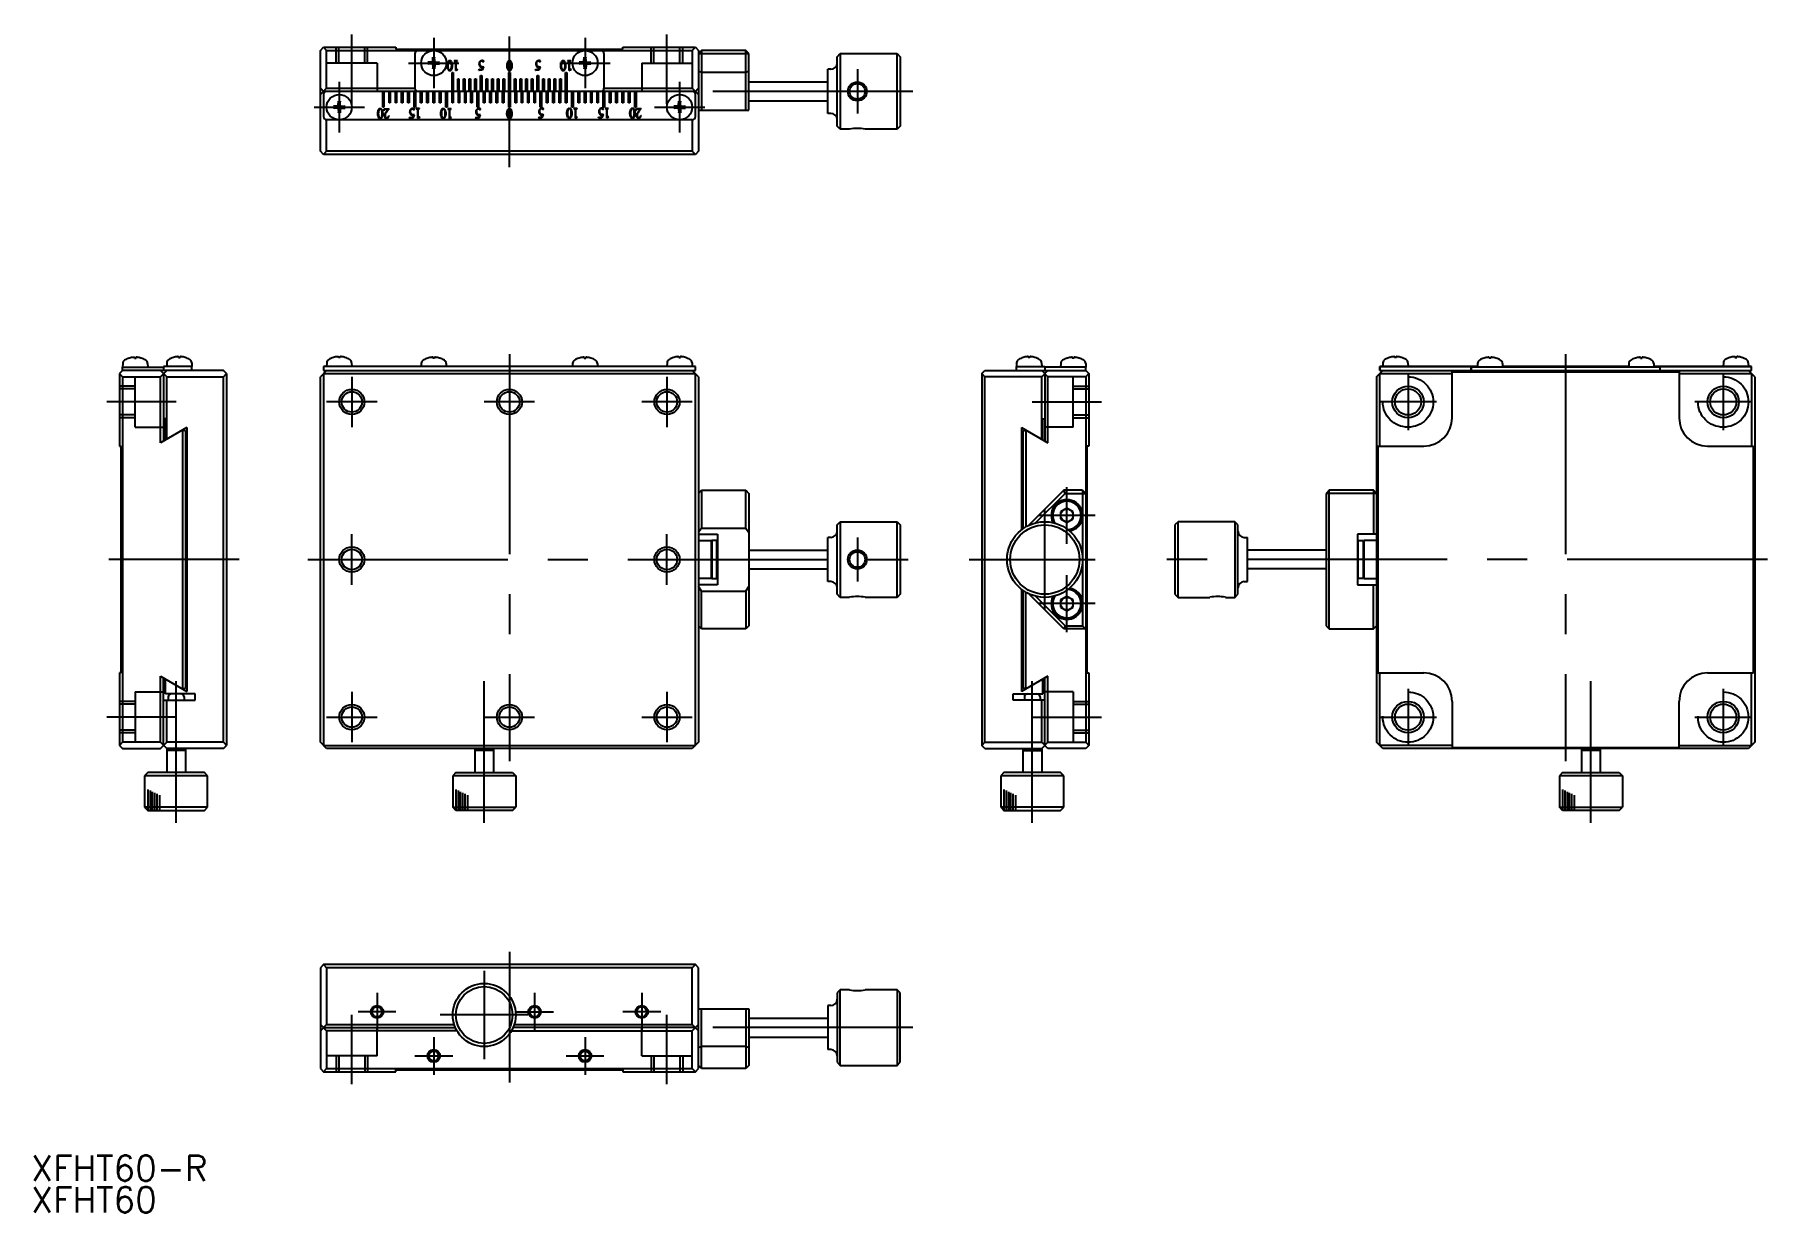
# Model space of a CAD drawing. Extents: x 1 to 275, y 0 to 187.
import ezdxf

# ---------------------------------------------------------------- set-up
doc = ezdxf.new("R2010")
doc.units = 0
doc.linetypes.add('CENTER', pattern=[50.8, 31.75, -6.35, 6.35, -6.35])
doc.linetypes.add('DASHED', pattern=[19.05, 12.7, -6.35])
doc.layers.get('0').update_dxf_attribs({"linetype": 'CONTINUOUS'})
doc.layers.add('CENTER', color=1, linetype='CENTER')
doc.styles.get("Standard").update_dxf_attribs({"font": 'txt.shx', "height": 3, "bigfont": 'bigfont.shx'})

# ---------------------------------------------------------------- blocks, each defined once
blk = doc.blocks.new('*U1')
at = {"color": 7, "linetype": 'CONTINUOUS'}
blk.add_text('XFHT60-R', height=4, dxfattribs=at).set_placement((0, 5))
blk = doc.blocks.new('*U2')
at = {"color": 7, "linetype": 'CONTINUOUS'}
blk.add_text('XFHT60', height=4, dxfattribs=at).set_placement((0, 0))

msp = doc.modelspace()

# ---------------------------------------------------------------- linework, layer by layer
at = {"color": 7, "linetype": 'CONTINUOUS'}
for p, q in [((45.84, 184.34), (46.34, 184.84)), ((45.84, 168.34), (45.84, 184.34)), ((46.34, 184.84), (57.84, 184.84)), ((46.84, 184.34), (46.34, 184.84)), ((46.84, 178.34), (46.84, 184.34)), ((46.84, 184.34), (104.84, 184.34)), ((57.84, 184.84), (57.84, 184.54)), ((57.84, 184.54), (93.84, 184.54)), ((93.84, 184.54), (93.84, 184.84)), ((93.84, 184.84), (105.34, 184.84)), ((104.84, 184.34), (105.34, 184.84)), ((104.84, 184.34), (104.84, 178.34)), ((105.34, 184.84), (105.84, 184.34)), ((105.84, 184.34), (105.84, 168.34)), ((106.34, 184.34), (105.84, 183.84)), ((113.34, 184.34), (106.34, 184.34)), ((106.34, 184.34), (106.34, 174.84)), ((113.84, 183.84), (113.34, 184.34)), ((113.34, 174.84), (113.34, 184.34)), ((60.84, 183.84), (60.84, 178.34)), ((63.55, 182.5), (62.91, 182.48)), ((62.91, 182.48), (62.92, 182.48)), ((62.92, 182.2), (62.91, 182.2)), ((63.55, 182.18), (62.91, 182.2)), ((62.92, 182.48), (62.93, 182.48)), ((62.93, 182.2), (62.92, 182.2)), ((62.93, 182.48), (62.94, 182.48)), ((62.94, 182.2), (62.93, 182.2)), ((62.94, 182.48), (62.95, 182.48)), ((62.95, 182.2), (62.94, 182.2)), ((62.95, 182.48), (62.95, 182.48)), ((62.95, 182.48), (62.96, 182.48)), ((62.96, 182.2), (62.95, 182.2)), ((62.95, 182.2), (62.95, 182.2)), ((62.96, 182.48), (62.96, 182.48)), ((62.96, 182.48), (62.97, 182.48)), ((62.97, 182.2), (62.96, 182.2)), ((62.96, 182.2), (62.96, 182.2)), ((62.97, 182.48), (62.97, 182.48)), ((62.97, 182.48), (62.98, 182.48)), ((62.98, 182.2), (62.97, 182.2)), ((62.97, 182.2), (62.97, 182.2)), ((62.98, 182.48), (62.98, 182.48)), ((62.98, 182.48), (62.98, 182.48)), ((63.36, 182.42), (62.98, 182.48)), ((62.98, 182.2), (63.36, 182.26)), ((62.98, 182.2), (62.98, 182.2)), ((62.98, 182.2), (62.98, 182.2)), ((63.55, 182.41), (63.36, 182.42)), ((63.36, 182.26), (63.55, 182.27)), ((63.56, 182.5), (63.55, 182.5)), ((63.55, 182.18), (63.56, 182.18)), ((63.57, 182.51), (63.56, 182.5)), ((63.56, 182.18), (63.57, 182.18)), ((63.58, 182.51), (63.57, 182.51)), ((63.57, 182.18), (63.58, 182.17)), ((63.59, 182.51), (63.58, 182.51)), ((63.58, 182.17), (63.59, 182.17)), ((63.61, 182.52), (63.59, 182.51)), ((63.59, 182.17), (63.61, 182.16)), ((63.62, 182.53), (63.61, 182.52)), ((63.61, 182.16), (63.62, 182.16)), ((63.63, 182.53), (63.62, 182.53)), ((63.62, 182.16), (63.63, 182.15)), ((63.64, 182.55), (63.63, 182.54)), ((63.63, 182.54), (63.63, 182.53)), ((63.63, 182.15), (63.63, 182.14)), ((63.63, 182.14), (63.64, 182.13)), ((63.65, 182.56), (63.64, 182.55)), ((63.64, 182.13), (63.65, 182.12)), ((63.66, 182.57), (63.65, 182.56)), ((63.65, 182.12), (63.66, 182.11)), ((63.67, 182.59), (63.66, 182.58)), ((63.66, 182.58), (63.66, 182.57)), ((63.66, 182.11), (63.66, 182.1)), ((63.66, 182.1), (63.67, 182.09)), ((63.67, 182.63), (63.7, 183.27)), ((63.67, 182.63), (63.67, 182.62)), ((63.67, 182.62), (63.67, 182.61)), ((63.67, 182.61), (63.67, 182.59)), ((63.67, 182.09), (63.67, 182.08)), ((63.67, 182.08), (63.67, 182.06)), ((63.67, 182.06), (63.67, 182.05)), ((63.67, 182.05), (63.7, 181.42)), ((63.7, 183.26), (63.7, 183.27)), ((63.7, 183.25), (63.7, 183.26)), ((63.7, 183.24), (63.7, 183.25)), ((63.7, 183.23), (63.7, 183.24)), ((63.7, 183.22), (63.7, 183.23)), ((63.7, 183.23), (63.7, 183.23)), ((63.7, 183.21), (63.7, 183.22)), ((63.7, 183.2), (63.7, 183.21)), ((63.7, 183.21), (63.7, 183.21)), ((63.7, 183.2), (63.7, 183.2)), ((63.7, 183.2), (63.7, 183.2)), ((63.7, 183.2), (63.7, 183.2)), ((63.7, 183.2), (63.76, 182.81)), ((63.76, 181.87), (63.7, 181.49)), ((63.7, 181.48), (63.7, 181.49)), ((63.7, 181.47), (63.7, 181.48)), ((63.7, 181.48), (63.7, 181.48)), ((63.7, 181.48), (63.7, 181.48)), ((63.7, 181.46), (63.7, 181.47)), ((63.7, 181.47), (63.7, 181.47)), ((63.7, 181.47), (63.7, 181.47)), ((63.7, 181.45), (63.7, 181.46)), ((63.7, 181.44), (63.7, 181.45)), ((63.7, 181.45), (63.7, 181.45)), ((63.76, 182.81), (63.76, 182.63)), ((63.76, 182.05), (63.76, 181.87)), ((63.91, 182.81), (63.97, 183.2)), ((63.91, 182.63), (63.91, 182.81)), ((63.91, 181.87), (63.91, 182.05)), ((63.97, 181.49), (63.91, 181.87)), ((63.97, 183.27), (63.97, 183.26)), ((64, 182.63), (63.97, 183.27)), ((63.97, 183.26), (63.97, 183.25)), ((63.97, 183.25), (63.97, 183.24)), ((63.97, 183.24), (63.97, 183.23)), ((63.97, 183.23), (63.97, 183.23)), ((63.97, 183.23), (63.97, 183.22)), ((63.97, 183.22), (63.97, 183.21)), ((63.97, 183.21), (63.97, 183.21)), ((63.97, 183.21), (63.97, 183.2)), ((63.97, 183.2), (63.97, 183.2)), ((63.97, 183.2), (63.97, 183.2)), ((63.97, 183.2), (63.97, 183.2)), ((64, 182.05), (63.97, 181.42)), ((63.97, 181.49), (63.97, 181.48)), ((63.97, 181.48), (63.97, 181.48)), ((63.97, 181.48), (63.97, 181.48)), ((63.97, 181.48), (63.97, 181.47)), ((63.97, 181.47), (63.97, 181.47)), ((63.97, 181.47), (63.97, 181.47)), ((63.97, 181.47), (63.97, 181.46)), ((63.97, 181.46), (63.97, 181.45)), ((63.97, 181.45), (63.97, 181.45)), ((63.97, 181.45), (63.97, 181.44)), ((64, 182.62), (64, 182.63)), ((64, 182.61), (64, 182.62)), ((64, 182.59), (64, 182.61)), ((64.01, 182.58), (64, 182.59)), ((64, 182.09), (64.01, 182.1)), ((64, 182.08), (64, 182.09)), ((64, 182.06), (64, 182.08)), ((64, 182.05), (64, 182.06)), ((64.01, 182.57), (64.01, 182.58)), ((64.02, 182.56), (64.01, 182.57)), ((64.01, 182.11), (64.02, 182.12)), ((64.01, 182.1), (64.01, 182.11)), ((64.03, 182.55), (64.02, 182.56)), ((64.02, 182.12), (64.03, 182.13)), ((64.04, 182.54), (64.03, 182.55)), ((64.03, 182.13), (64.04, 182.14)), ((64.04, 182.53), (64.04, 182.54)), ((64.04, 182.15), (64.05, 182.16)), ((64.04, 182.14), (64.04, 182.15)), ((64.07, 182.52), (64.05, 182.53)), ((64.05, 182.53), (64.04, 182.53)), ((64.05, 182.16), (64.07, 182.16)), ((64.08, 182.51), (64.07, 182.52)), ((64.07, 182.16), (64.08, 182.17)), ((64.09, 182.51), (64.08, 182.51)), ((64.08, 182.17), (64.09, 182.17)), ((64.1, 182.51), (64.09, 182.51)), ((64.09, 182.17), (64.1, 182.18)), ((64.11, 182.5), (64.1, 182.51)), ((64.1, 182.18), (64.11, 182.18)), ((64.12, 182.5), (64.11, 182.5)), ((64.11, 182.18), (64.12, 182.18)), ((64.12, 182.5), (64.76, 182.48)), ((64.31, 182.42), (64.12, 182.41)), ((64.12, 182.27), (64.31, 182.26)), ((64.12, 182.18), (64.76, 182.2)), ((64.69, 182.48), (64.31, 182.42)), ((64.31, 182.26), (64.69, 182.2)), ((64.69, 182.48), (64.69, 182.48)), ((64.69, 182.48), (64.7, 182.48)), ((64.7, 182.2), (64.69, 182.2)), ((64.69, 182.2), (64.69, 182.2)), ((64.7, 182.48), (64.7, 182.48)), ((64.7, 182.48), (64.7, 182.48)), ((64.7, 182.48), (64.71, 182.48)), ((64.71, 182.2), (64.7, 182.2)), ((64.7, 182.2), (64.7, 182.2)), ((64.7, 182.2), (64.7, 182.2)), ((64.71, 182.48), (64.71, 182.48)), ((64.71, 182.48), (64.72, 182.48)), ((64.72, 182.2), (64.71, 182.2)), ((64.71, 182.2), (64.71, 182.2)), ((64.72, 182.48), (64.72, 182.48)), ((64.72, 182.48), (64.73, 182.48)), ((64.73, 182.2), (64.72, 182.2)), ((64.72, 182.2), (64.72, 182.2)), ((64.73, 182.48), (64.74, 182.48)), ((64.74, 182.2), (64.73, 182.2)), ((64.74, 182.48), (64.75, 182.48)), ((64.75, 182.2), (64.74, 182.2)), ((64.75, 182.48), (64.76, 182.48)), ((64.76, 182.2), (64.75, 182.2)), ((67.6, 182.68), (67.07, 182.68)), ((67.07, 182.68), (67.07, 182.64)), ((67.07, 182.64), (67.09, 182.63)), ((67.09, 182.63), (67.11, 182.63)), ((67.11, 182.63), (67.13, 182.63)), ((67.13, 182.63), (67.15, 182.63)), ((67.15, 182.63), (67.18, 182.62)), ((67.18, 182.62), (67.19, 182.62)), ((67.19, 182.62), (67.2, 182.62)), ((67.2, 182.62), (67.21, 182.61)), ((67.21, 182.61), (67.22, 182.61)), ((67.22, 182.61), (67.23, 182.6)), ((67.23, 182.6), (67.24, 182.6)), ((67.24, 182.6), (67.24, 182.59)), ((67.24, 182.59), (67.25, 182.58)), ((67.25, 182.58), (67.25, 182.58)), ((67.25, 182.58), (67.26, 182.57)), ((67.26, 182.57), (67.26, 182.56)), ((67.26, 182.56), (67.27, 182.56)), ((67.27, 182.56), (67.27, 182.55)), ((67.27, 182.55), (67.27, 182.53)), ((67.27, 182.53), (67.28, 182.51)), ((67.28, 182.51), (67.28, 182.5)), ((67.28, 182.5), (67.28, 182.48)), ((67.28, 182.48), (67.28, 181.15)), ((67.39, 182.46), (67.4, 182.49)), ((67.39, 182.44), (67.39, 182.46)), ((67.39, 181.43), (67.39, 182.44)), ((67.4, 182.53), (67.41, 182.54)), ((67.4, 182.52), (67.4, 182.53)), ((67.4, 182.51), (67.4, 182.52)), ((67.4, 182.49), (67.4, 182.51)), ((67.41, 182.55), (67.42, 182.56)), ((67.41, 182.54), (67.41, 182.55)), ((67.42, 182.57), (67.43, 182.58)), ((67.42, 182.56), (67.42, 182.57)), ((67.43, 182.58), (67.44, 182.59)), ((67.44, 182.59), (67.45, 182.6)), ((67.45, 182.6), (67.46, 182.61)), ((67.45, 182.6), (67.45, 182.6)), ((67.46, 182.61), (67.47, 182.61)), ((67.47, 182.61), (67.48, 182.62)), ((67.48, 182.62), (67.5, 182.62)), ((67.5, 182.62), (67.52, 182.63)), ((67.52, 182.63), (67.54, 182.63)), ((67.54, 182.63), (67.56, 182.63)), ((67.56, 182.63), (67.58, 182.63)), ((67.58, 182.63), (67.6, 182.64)), ((67.6, 182.64), (67.6, 182.68)), ((71.45, 181.32), (71.56, 181.58)), ((71.71, 181.74), (71.5, 181.2)), ((80.45, 181.32), (80.56, 181.58)), ((80.71, 181.74), (80.5, 181.2)), ((85.6, 182.68), (85.07, 182.68)), ((85.07, 182.68), (85.07, 182.64)), ((85.07, 182.64), (85.09, 182.63)), ((85.09, 182.63), (85.11, 182.63)), ((85.11, 182.63), (85.13, 182.63)), ((85.13, 182.63), (85.15, 182.63)), ((85.15, 182.63), (85.18, 182.62)), ((85.18, 182.62), (85.19, 182.62)), ((85.19, 182.62), (85.2, 182.62)), ((85.2, 182.62), (85.21, 182.61)), ((85.21, 182.61), (85.22, 182.61)), ((85.22, 182.61), (85.23, 182.6)), ((85.23, 182.6), (85.24, 182.6)), ((85.24, 182.6), (85.24, 182.59)), ((85.24, 182.59), (85.25, 182.58)), ((85.25, 182.58), (85.25, 182.58)), ((85.25, 182.58), (85.26, 182.57)), ((85.26, 182.57), (85.26, 182.56)), ((85.26, 182.56), (85.27, 182.56)), ((85.27, 182.56), (85.27, 182.55)), ((85.27, 182.55), (85.27, 182.53)), ((85.27, 182.53), (85.28, 182.51)), ((85.28, 182.51), (85.28, 182.5)), ((85.28, 182.5), (85.28, 182.48)), ((85.28, 182.48), (85.28, 181.15)), ((85.39, 182.46), (85.4, 182.49)), ((85.39, 182.44), (85.39, 182.46)), ((85.39, 181.43), (85.39, 182.44)), ((85.4, 182.53), (85.41, 182.54)), ((85.4, 182.52), (85.4, 182.53)), ((85.4, 182.51), (85.4, 182.52)), ((85.4, 182.49), (85.4, 182.51)), ((85.41, 182.55), (85.42, 182.56)), ((85.41, 182.54), (85.41, 182.55)), ((85.42, 182.57), (85.43, 182.58)), ((85.42, 182.56), (85.42, 182.57)), ((85.43, 182.58), (85.44, 182.59)), ((85.44, 182.59), (85.45, 182.6)), ((85.45, 182.6), (85.46, 182.61)), ((85.45, 182.6), (85.45, 182.6)), ((85.46, 182.61), (85.47, 182.61)), ((85.47, 182.61), (85.48, 182.62)), ((85.48, 182.62), (85.5, 182.62)), ((85.5, 182.62), (85.52, 182.63)), ((85.52, 182.63), (85.54, 182.63)), ((85.54, 182.63), (85.56, 182.63)), ((85.56, 182.63), (85.58, 182.63)), ((85.58, 182.63), (85.6, 182.64)), ((85.6, 182.64), (85.6, 182.68)), ((87.55, 182.5), (86.91, 182.48)), ((86.91, 182.48), (86.92, 182.48)), ((86.92, 182.2), (86.91, 182.2)), ((87.55, 182.18), (86.91, 182.2)), ((86.92, 182.48), (86.93, 182.48)), ((86.93, 182.2), (86.92, 182.2)), ((86.93, 182.48), (86.94, 182.48)), ((86.94, 182.2), (86.93, 182.2)), ((86.94, 182.48), (86.95, 182.48)), ((86.95, 182.2), (86.94, 182.2)), ((86.95, 182.48), (86.95, 182.48)), ((86.95, 182.48), (86.96, 182.48)), ((86.96, 182.2), (86.95, 182.2)), ((86.95, 182.2), (86.95, 182.2)), ((86.96, 182.48), (86.96, 182.48)), ((86.96, 182.48), (86.97, 182.48)), ((86.97, 182.2), (86.96, 182.2)), ((86.96, 182.2), (86.96, 182.2)), ((86.97, 182.48), (86.97, 182.48)), ((86.97, 182.48), (86.98, 182.48)), ((86.98, 182.2), (86.97, 182.2)), ((86.97, 182.2), (86.97, 182.2)), ((86.98, 182.48), (86.98, 182.48)), ((86.98, 182.48), (86.98, 182.48)), ((87.36, 182.42), (86.98, 182.48)), ((86.98, 182.2), (87.36, 182.26)), ((86.98, 182.2), (86.98, 182.2)), ((86.98, 182.2), (86.98, 182.2)), ((87.55, 182.41), (87.36, 182.42)), ((87.36, 182.26), (87.55, 182.27)), ((87.56, 182.5), (87.55, 182.5)), ((87.55, 182.18), (87.56, 182.18)), ((87.57, 182.51), (87.56, 182.5)), ((87.56, 182.18), (87.57, 182.18)), ((87.58, 182.51), (87.57, 182.51)), ((87.57, 182.18), (87.58, 182.17)), ((87.59, 182.51), (87.58, 182.51)), ((87.58, 182.17), (87.59, 182.17)), ((87.61, 182.52), (87.59, 182.51)), ((87.59, 182.17), (87.61, 182.16)), ((87.62, 182.53), (87.61, 182.52)), ((87.61, 182.16), (87.62, 182.16)), ((87.63, 182.53), (87.62, 182.53)), ((87.62, 182.16), (87.63, 182.15)), ((87.64, 182.55), (87.63, 182.54)), ((87.63, 182.54), (87.63, 182.53)), ((87.63, 182.15), (87.63, 182.14)), ((87.63, 182.14), (87.64, 182.13)), ((87.65, 182.56), (87.64, 182.55)), ((87.64, 182.13), (87.65, 182.12)), ((87.66, 182.57), (87.65, 182.56)), ((87.65, 182.12), (87.66, 182.11)), ((87.67, 182.59), (87.66, 182.58)), ((87.66, 182.58), (87.66, 182.57)), ((87.66, 182.11), (87.66, 182.1)), ((87.66, 182.1), (87.67, 182.09)), ((87.67, 182.63), (87.7, 183.27)), ((87.67, 182.63), (87.67, 182.62)), ((87.67, 182.62), (87.67, 182.61)), ((87.67, 182.61), (87.67, 182.59)), ((87.67, 182.09), (87.67, 182.08)), ((87.67, 182.08), (87.67, 182.06)), ((87.67, 182.06), (87.67, 182.05)), ((87.67, 182.05), (87.7, 181.42)), ((87.7, 183.26), (87.7, 183.27)), ((87.7, 183.25), (87.7, 183.26)), ((87.7, 183.24), (87.7, 183.25)), ((87.7, 183.23), (87.7, 183.24)), ((87.7, 183.22), (87.7, 183.23)), ((87.7, 183.23), (87.7, 183.23)), ((87.7, 183.21), (87.7, 183.22)), ((87.7, 183.2), (87.7, 183.21)), ((87.7, 183.21), (87.7, 183.21)), ((87.7, 183.2), (87.7, 183.2)), ((87.7, 183.2), (87.7, 183.2)), ((87.7, 183.2), (87.7, 183.2)), ((87.7, 183.2), (87.76, 182.81)), ((87.76, 181.87), (87.7, 181.49)), ((87.7, 181.48), (87.7, 181.49)), ((87.7, 181.47), (87.7, 181.48)), ((87.7, 181.48), (87.7, 181.48)), ((87.7, 181.48), (87.7, 181.48)), ((87.7, 181.46), (87.7, 181.47)), ((87.7, 181.47), (87.7, 181.47)), ((87.7, 181.47), (87.7, 181.47)), ((87.7, 181.45), (87.7, 181.46)), ((87.7, 181.44), (87.7, 181.45)), ((87.7, 181.45), (87.7, 181.45)), ((87.76, 182.81), (87.76, 182.63)), ((87.76, 182.05), (87.76, 181.87)), ((87.91, 182.81), (87.97, 183.2)), ((87.91, 182.63), (87.91, 182.81)), ((87.91, 181.87), (87.91, 182.05)), ((87.97, 181.49), (87.91, 181.87)), ((87.97, 183.27), (87.97, 183.26)), ((88, 182.63), (87.97, 183.27)), ((87.97, 183.26), (87.97, 183.25)), ((87.97, 183.25), (87.97, 183.24)), ((87.97, 183.24), (87.97, 183.23)), ((87.97, 183.23), (87.97, 183.23)), ((87.97, 183.23), (87.97, 183.22)), ((87.97, 183.22), (87.97, 183.21)), ((87.97, 183.21), (87.97, 183.21)), ((87.97, 183.21), (87.97, 183.2)), ((87.97, 183.2), (87.97, 183.2)), ((87.97, 183.2), (87.97, 183.2)), ((87.97, 183.2), (87.97, 183.2)), ((88, 182.05), (87.97, 181.42)), ((87.97, 181.49), (87.97, 181.48)), ((87.97, 181.48), (87.97, 181.48)), ((87.97, 181.48), (87.97, 181.48)), ((87.97, 181.48), (87.97, 181.47)), ((87.97, 181.47), (87.97, 181.47)), ((87.97, 181.47), (87.97, 181.47)), ((87.97, 181.47), (87.97, 181.46)), ((87.97, 181.46), (87.97, 181.45)), ((87.97, 181.45), (87.97, 181.45)), ((87.97, 181.45), (87.97, 181.44)), ((88, 182.62), (88, 182.63)), ((88, 182.61), (88, 182.62)), ((88, 182.59), (88, 182.61)), ((88.01, 182.58), (88, 182.59)), ((88, 182.09), (88.01, 182.1)), ((88, 182.08), (88, 182.09)), ((88, 182.06), (88, 182.08)), ((88, 182.05), (88, 182.06)), ((88.01, 182.57), (88.01, 182.58)), ((88.02, 182.56), (88.01, 182.57)), ((88.01, 182.11), (88.02, 182.12)), ((88.01, 182.1), (88.01, 182.11)), ((88.03, 182.55), (88.02, 182.56)), ((88.02, 182.12), (88.03, 182.13)), ((88.04, 182.54), (88.03, 182.55)), ((88.03, 182.13), (88.04, 182.14)), ((88.04, 182.53), (88.04, 182.54)), ((88.04, 182.15), (88.05, 182.16)), ((88.04, 182.14), (88.04, 182.15)), ((88.07, 182.52), (88.05, 182.53)), ((88.05, 182.53), (88.04, 182.53)), ((88.05, 182.16), (88.07, 182.16)), ((88.08, 182.51), (88.07, 182.52)), ((88.07, 182.16), (88.08, 182.17)), ((88.09, 182.51), (88.08, 182.51)), ((88.08, 182.17), (88.09, 182.17)), ((88.1, 182.51), (88.09, 182.51)), ((88.09, 182.17), (88.1, 182.18)), ((88.11, 182.5), (88.1, 182.51)), ((88.1, 182.18), (88.11, 182.18)), ((88.12, 182.5), (88.11, 182.5)), ((88.11, 182.18), (88.12, 182.18)), ((88.12, 182.5), (88.76, 182.48)), ((88.31, 182.42), (88.12, 182.41)), ((88.12, 182.27), (88.31, 182.26)), ((88.12, 182.18), (88.76, 182.2)), ((88.69, 182.48), (88.31, 182.42)), ((88.31, 182.26), (88.69, 182.2)), ((88.69, 182.48), (88.69, 182.48)), ((88.69, 182.48), (88.7, 182.48)), ((88.7, 182.2), (88.69, 182.2)), ((88.69, 182.2), (88.69, 182.2)), ((88.7, 182.48), (88.7, 182.48)), ((88.7, 182.48), (88.7, 182.48)), ((88.7, 182.48), (88.71, 182.48)), ((88.71, 182.2), (88.7, 182.2)), ((88.7, 182.2), (88.7, 182.2)), ((88.7, 182.2), (88.7, 182.2)), ((88.71, 182.48), (88.71, 182.48)), ((88.71, 182.48), (88.72, 182.48)), ((88.72, 182.2), (88.71, 182.2)), ((88.71, 182.2), (88.71, 182.2)), ((88.72, 182.48), (88.72, 182.48)), ((88.72, 182.48), (88.73, 182.48)), ((88.73, 182.2), (88.72, 182.2)), ((88.72, 182.2), (88.72, 182.2)), ((88.73, 182.48), (88.74, 182.48)), ((88.74, 182.2), (88.73, 182.2)), ((88.74, 182.48), (88.75, 182.48)), ((88.75, 182.2), (88.74, 182.2)), ((88.75, 182.48), (88.76, 182.48)), ((88.76, 182.2), (88.75, 182.2)), ((90.84, 183.84), (90.84, 178.34)), ((105.84, 183.84), (113.84, 183.84)), ((113.84, 174.84), (113.84, 183.84)), ((127.84, 183.34), (128.34, 183.84)), ((127.84, 172.34), (127.84, 183.34)), ((128.34, 183.84), (128.34, 171.84)), ((128.34, 183.84), (137.34, 183.84)), ((137.34, 183.84), (137.84, 183.34)), ((137.34, 171.84), (137.34, 183.84)), ((137.84, 183.34), (137.84, 172.34)), ((63.7, 181.43), (63.7, 181.44)), ((63.7, 181.42), (63.7, 181.43)), ((63.97, 181.44), (63.97, 181.43)), ((63.97, 181.43), (63.97, 181.42)), ((66.74, 180.84), (66.94, 180.84)), ((66.74, 176.04), (66.74, 180.84)), ((66.94, 180.84), (66.94, 176.04)), ((67.28, 181.15), (67.62, 181.32)), ((67.39, 181.42), (67.39, 181.43)), ((67.39, 181.41), (67.39, 181.42)), ((67.39, 181.4), (67.39, 181.41)), ((67.4, 181.39), (67.39, 181.4)), ((67.4, 181.38), (67.4, 181.39)), ((67.4, 181.37), (67.4, 181.38)), ((67.4, 181.36), (67.4, 181.37)), ((67.41, 181.35), (67.4, 181.36)), ((67.41, 181.34), (67.41, 181.35)), ((67.42, 181.34), (67.41, 181.34)), ((67.42, 181.33), (67.42, 181.34)), ((67.43, 181.33), (67.42, 181.33)), ((67.43, 181.32), (67.43, 181.33)), ((67.43, 181.33), (67.43, 181.33)), ((67.44, 181.32), (67.43, 181.32)), ((67.45, 181.32), (67.44, 181.32)), ((67.44, 181.32), (67.44, 181.32)), ((67.46, 181.31), (67.45, 181.32)), ((67.45, 181.32), (67.45, 181.32)), ((67.47, 181.31), (67.46, 181.31)), ((67.48, 181.31), (67.47, 181.31)), ((67.5, 181.31), (67.48, 181.31)), ((67.51, 181.32), (67.5, 181.31)), ((67.53, 181.32), (67.51, 181.32)), ((67.55, 181.32), (67.53, 181.32)), ((67.59, 181.34), (67.55, 181.32)), ((67.62, 181.35), (67.59, 181.34)), ((67.62, 181.32), (67.62, 181.35)), ((67.64, 177.84), (67.64, 179.84)), ((67.64, 179.84), (67.84, 179.84)), ((67.84, 179.84), (67.84, 177.84)), ((68.54, 177.84), (68.54, 179.84)), ((68.54, 179.84), (68.74, 179.84)), ((68.74, 179.84), (68.74, 177.84)), ((69.44, 177.84), (69.44, 179.84)), ((69.44, 179.84), (69.64, 179.84)), ((69.64, 179.84), (69.64, 177.84)), ((70.34, 177.84), (70.34, 179.84)), ((70.34, 179.84), (70.54, 179.84)), ((70.54, 179.84), (70.54, 177.84)), ((70.98, 181.14), (71.05, 181.3)), ((71.02, 181.15), (70.98, 181.14)), ((71.08, 181.32), (71.45, 181.32)), ((71.5, 181.2), (71.12, 181.2)), ((71.24, 180.34), (71.44, 180.34)), ((71.24, 177.84), (71.24, 180.34)), ((71.44, 180.34), (71.44, 177.84)), ((72.14, 177.84), (72.14, 179.84)), ((72.14, 179.84), (72.34, 179.84)), ((72.34, 179.84), (72.34, 177.84)), ((73.04, 177.84), (73.04, 179.84)), ((73.04, 179.84), (73.24, 179.84)), ((73.24, 179.84), (73.24, 177.84)), ((73.94, 177.84), (73.94, 179.84)), ((73.94, 179.84), (74.14, 179.84)), ((74.14, 179.84), (74.14, 177.84)), ((74.84, 177.84), (74.84, 179.84)), ((74.84, 179.84), (75.04, 179.84)), ((75.04, 179.84), (75.04, 177.84)), ((75.74, 180.84), (75.94, 180.84)), ((75.74, 175.34), (75.74, 180.84)), ((75.94, 180.84), (75.94, 175.34)), ((76.64, 177.84), (76.64, 179.84)), ((76.64, 179.84), (76.84, 179.84)), ((76.84, 179.84), (76.84, 177.84)), ((77.54, 177.84), (77.54, 179.84)), ((77.54, 179.84), (77.74, 179.84)), ((77.74, 179.84), (77.74, 177.84)), ((78.44, 177.84), (78.44, 179.84)), ((78.44, 179.84), (78.64, 179.84)), ((78.64, 179.84), (78.64, 177.84)), ((79.34, 177.84), (79.34, 179.84)), ((79.34, 179.84), (79.54, 179.84)), ((79.54, 179.84), (79.54, 177.84)), ((79.98, 181.14), (80.05, 181.3)), ((80.02, 181.15), (79.98, 181.14)), ((80.08, 181.32), (80.45, 181.32)), ((80.5, 181.2), (80.12, 181.2)), ((80.24, 180.34), (80.44, 180.34)), ((80.24, 177.84), (80.24, 180.34)), ((80.44, 180.34), (80.44, 177.84)), ((81.14, 177.84), (81.14, 179.84)), ((81.14, 179.84), (81.34, 179.84)), ((81.34, 179.84), (81.34, 177.84)), ((82.04, 177.84), (82.04, 179.84)), ((82.04, 179.84), (82.24, 179.84)), ((82.24, 179.84), (82.24, 177.84)), ((82.94, 177.84), (82.94, 179.84)), ((82.94, 179.84), (83.14, 179.84)), ((83.14, 179.84), (83.14, 177.84)), ((83.84, 177.84), (83.84, 179.84)), ((83.84, 179.84), (84.04, 179.84)), ((84.04, 179.84), (84.04, 177.84)), ((84.74, 180.84), (84.94, 180.84)), ((84.74, 176.04), (84.74, 180.84)), ((84.94, 180.84), (84.94, 176.04)), ((85.28, 181.15), (85.62, 181.32)), ((85.39, 181.42), (85.39, 181.43)), ((85.39, 181.41), (85.39, 181.42)), ((85.39, 181.4), (85.39, 181.41)), ((85.4, 181.39), (85.39, 181.4)), ((85.4, 181.38), (85.4, 181.39)), ((85.4, 181.37), (85.4, 181.38)), ((85.4, 181.36), (85.4, 181.37)), ((85.41, 181.35), (85.4, 181.36)), ((85.41, 181.34), (85.41, 181.35)), ((85.42, 181.34), (85.41, 181.34)), ((85.42, 181.33), (85.42, 181.34)), ((85.43, 181.33), (85.42, 181.33)), ((85.43, 181.32), (85.43, 181.33)), ((85.43, 181.33), (85.43, 181.33)), ((85.44, 181.32), (85.43, 181.32)), ((85.45, 181.32), (85.44, 181.32)), ((85.44, 181.32), (85.44, 181.32)), ((85.46, 181.31), (85.45, 181.32)), ((85.45, 181.32), (85.45, 181.32)), ((85.47, 181.31), (85.46, 181.31)), ((85.48, 181.31), (85.47, 181.31)), ((85.5, 181.31), (85.48, 181.31)), ((85.51, 181.32), (85.5, 181.31)), ((85.53, 181.32), (85.51, 181.32)), ((85.55, 181.32), (85.53, 181.32)), ((85.59, 181.34), (85.55, 181.32)), ((85.62, 181.35), (85.59, 181.34)), ((85.62, 181.32), (85.62, 181.35)), ((87.7, 181.43), (87.7, 181.44)), ((87.7, 181.42), (87.7, 181.43)), ((87.97, 181.44), (87.97, 181.43)), ((87.97, 181.43), (87.97, 181.42)), ((106.34, 180.84), (105.84, 181.05)), ((113.34, 180.84), (106.34, 180.84)), ((113.84, 181.05), (113.34, 180.84)), ((113.84, 179.34), (126.34, 179.34)), ((126.34, 174.34), (126.34, 181.34)), ((126.84, 181.34), (126.34, 181.34)), ((46.48, 177.69), (45.84, 178.34)), ((45.84, 177.34), (46.84, 178.34)), ((105.34, 177.84), (46.34, 177.84)), ((46.34, 177.34), (46.34, 173.84)), ((46.84, 178.34), (60.84, 178.34)), ((104.84, 177.84), (46.84, 177.84)), ((48.67, 175.63), (48.7, 176.27)), ((48.7, 176.26), (48.7, 176.27)), ((48.7, 176.25), (48.7, 176.26)), ((48.7, 176.24), (48.7, 176.25)), ((48.7, 176.23), (48.7, 176.24)), ((48.7, 176.22), (48.7, 176.23)), ((48.7, 176.23), (48.7, 176.23)), ((48.7, 176.21), (48.7, 176.22)), ((48.7, 176.2), (48.7, 176.21)), ((48.7, 176.21), (48.7, 176.21)), ((48.7, 176.2), (48.7, 176.2)), ((48.7, 176.2), (48.7, 176.2)), ((48.7, 176.2), (48.7, 176.2)), ((48.7, 176.2), (48.76, 175.81)), ((48.91, 175.81), (48.97, 176.2)), ((48.97, 176.27), (48.97, 176.26)), ((49, 175.63), (48.97, 176.27)), ((48.97, 176.26), (48.97, 176.25)), ((48.97, 176.25), (48.97, 176.24)), ((48.97, 176.24), (48.97, 176.23)), ((48.97, 176.23), (48.97, 176.23)), ((48.97, 176.23), (48.97, 176.22)), ((48.97, 176.22), (48.97, 176.21)), ((48.97, 176.21), (48.97, 176.21)), ((48.97, 176.21), (48.97, 176.2)), ((48.97, 176.2), (48.97, 176.2)), ((48.97, 176.2), (48.97, 176.2)), ((48.97, 176.2), (48.97, 176.2)), ((55.74, 175.34), (55.74, 177.84)), ((55.94, 177.84), (55.94, 175.34)), ((56.74, 176.04), (56.74, 177.84)), ((56.94, 176.04), (56.74, 176.04)), ((56.94, 177.84), (56.94, 176.04)), ((57.74, 176.04), (57.74, 177.84)), ((57.94, 176.04), (57.74, 176.04)), ((57.94, 177.84), (57.94, 176.04)), ((58.74, 176.04), (58.74, 177.84)), ((58.94, 176.04), (58.74, 176.04)), ((58.94, 177.84), (58.94, 176.04)), ((59.74, 176.04), (59.74, 177.84)), ((59.94, 176.04), (59.74, 176.04)), ((59.94, 177.84), (59.94, 176.04)), ((60.74, 175.34), (60.74, 177.84)), ((60.94, 177.84), (60.94, 175.34)), ((61.74, 176.04), (61.74, 177.84)), ((61.94, 176.04), (61.74, 176.04)), ((61.94, 177.84), (61.94, 176.04)), ((62.74, 176.04), (62.74, 177.84)), ((62.94, 176.04), (62.74, 176.04)), ((62.94, 177.84), (62.94, 176.04)), ((63.74, 176.04), (63.74, 177.84)), ((63.94, 176.04), (63.74, 176.04)), ((63.94, 177.84), (63.94, 176.04)), ((64.74, 176.04), (64.74, 177.84)), ((64.94, 176.04), (64.74, 176.04)), ((64.94, 177.84), (64.94, 176.04)), ((65.74, 175.34), (65.74, 177.84)), ((65.94, 177.84), (65.94, 175.34)), ((66.94, 176.04), (66.74, 176.04)), ((67.74, 176.04), (67.74, 177.84)), ((67.94, 176.04), (67.74, 176.04)), ((67.94, 177.84), (67.94, 176.04)), ((68.74, 176.04), (68.74, 177.84)), ((68.94, 176.04), (68.74, 176.04)), ((68.94, 177.84), (68.94, 176.04)), ((69.74, 176.04), (69.74, 177.84)), ((69.94, 176.04), (69.74, 176.04)), ((69.94, 177.84), (69.94, 176.04)), ((70.74, 175.34), (70.74, 177.84)), ((70.94, 177.84), (70.94, 175.34)), ((71.74, 176.04), (71.74, 177.84)), ((71.94, 176.04), (71.74, 176.04)), ((71.94, 177.84), (71.94, 176.04)), ((72.74, 176.04), (72.74, 177.84)), ((72.94, 176.04), (72.74, 176.04)), ((72.94, 177.84), (72.94, 176.04)), ((73.74, 176.04), (73.74, 177.84)), ((73.94, 176.04), (73.74, 176.04)), ((73.94, 177.84), (73.94, 176.04)), ((74.74, 176.04), (74.74, 177.84)), ((74.94, 176.04), (74.74, 176.04)), ((74.94, 177.84), (74.94, 176.04)), ((76.74, 176.04), (76.74, 177.84)), ((76.94, 176.04), (76.74, 176.04)), ((76.94, 177.84), (76.94, 176.04)), ((77.74, 176.04), (77.74, 177.84)), ((77.94, 176.04), (77.74, 176.04)), ((77.94, 177.84), (77.94, 176.04)), ((78.74, 176.04), (78.74, 177.84)), ((78.94, 176.04), (78.74, 176.04)), ((78.94, 177.84), (78.94, 176.04)), ((79.74, 176.04), (79.74, 177.84)), ((79.94, 176.04), (79.74, 176.04)), ((79.94, 177.84), (79.94, 176.04)), ((80.74, 175.34), (80.74, 177.84)), ((80.94, 177.84), (80.94, 175.34)), ((81.74, 176.04), (81.74, 177.84)), ((81.94, 176.04), (81.74, 176.04)), ((81.94, 177.84), (81.94, 176.04)), ((82.74, 176.04), (82.74, 177.84)), ((82.94, 176.04), (82.74, 176.04)), ((82.94, 177.84), (82.94, 176.04)), ((83.74, 176.04), (83.74, 177.84)), ((83.94, 176.04), (83.74, 176.04)), ((83.94, 177.84), (83.94, 176.04)), ((84.94, 176.04), (84.74, 176.04)), ((85.74, 175.34), (85.74, 177.84)), ((85.94, 177.84), (85.94, 175.34)), ((86.74, 176.04), (86.74, 177.84)), ((86.94, 176.04), (86.74, 176.04)), ((86.94, 177.84), (86.94, 176.04)), ((87.74, 176.04), (87.74, 177.84)), ((87.94, 176.04), (87.74, 176.04)), ((87.94, 177.84), (87.94, 176.04)), ((88.74, 176.04), (88.74, 177.84)), ((88.94, 176.04), (88.74, 176.04)), ((88.94, 177.84), (88.94, 176.04)), ((89.74, 176.04), (89.74, 177.84)), ((89.94, 176.04), (89.74, 176.04)), ((89.94, 177.84), (89.94, 176.04)), ((90.74, 175.34), (90.74, 177.84)), ((90.84, 178.34), (104.84, 178.34)), ((90.94, 177.84), (90.94, 175.34)), ((91.74, 176.04), (91.74, 177.84)), ((91.94, 176.04), (91.74, 176.04)), ((91.94, 177.84), (91.94, 176.04)), ((92.74, 176.04), (92.74, 177.84)), ((92.94, 176.04), (92.74, 176.04)), ((92.94, 177.84), (92.94, 176.04)), ((93.74, 176.04), (93.74, 177.84)), ((93.94, 176.04), (93.74, 176.04)), ((93.94, 177.84), (93.94, 176.04)), ((94.74, 176.04), (94.74, 177.84)), ((94.94, 176.04), (94.74, 176.04)), ((94.94, 177.84), (94.94, 176.04)), ((95.74, 175.34), (95.74, 177.84)), ((95.94, 177.84), (95.94, 175.34)), ((102.67, 175.63), (102.7, 176.27)), ((102.7, 176.26), (102.7, 176.27)), ((102.7, 176.25), (102.7, 176.26)), ((102.7, 176.24), (102.7, 176.25)), ((102.7, 176.23), (102.7, 176.24)), ((102.7, 176.22), (102.7, 176.23)), ((102.7, 176.23), (102.7, 176.23)), ((102.7, 176.21), (102.7, 176.22)), ((102.7, 176.2), (102.7, 176.21)), ((102.7, 176.21), (102.7, 176.21)), ((102.7, 176.2), (102.7, 176.2)), ((102.7, 176.2), (102.7, 176.2)), ((102.7, 176.2), (102.7, 176.2)), ((102.7, 176.2), (102.76, 175.81)), ((102.91, 175.81), (102.97, 176.2)), ((102.97, 176.27), (102.97, 176.26)), ((103, 175.63), (102.97, 176.27)), ((102.97, 176.26), (102.97, 176.25)), ((102.97, 176.25), (102.97, 176.24)), ((102.97, 176.24), (102.97, 176.23)), ((102.97, 176.23), (102.97, 176.23)), ((102.97, 176.23), (102.97, 176.22)), ((102.97, 176.22), (102.97, 176.21)), ((102.97, 176.21), (102.97, 176.21)), ((102.97, 176.21), (102.97, 176.2)), ((102.97, 176.2), (102.97, 176.2)), ((102.97, 176.2), (102.97, 176.2)), ((102.97, 176.2), (102.97, 176.2)), ((104.84, 178.34), (105.84, 177.34)), ((105.84, 178.34), (105.19, 177.69)), ((105.34, 173.84), (105.34, 177.34)), ((113.84, 176.34), (126.34, 176.34)), ((46.84, 168.34), (46.84, 173.34)), ((104.84, 173.34), (46.84, 173.34)), ((48.55, 175.5), (47.91, 175.48)), ((47.91, 175.48), (47.92, 175.48)), ((47.92, 175.2), (47.91, 175.2)), ((48.55, 175.18), (47.91, 175.2)), ((47.92, 175.48), (47.93, 175.48)), ((47.93, 175.2), (47.92, 175.2)), ((47.93, 175.48), (47.94, 175.48)), ((47.94, 175.2), (47.93, 175.2)), ((47.94, 175.48), (47.95, 175.48)), ((47.95, 175.2), (47.94, 175.2)), ((47.95, 175.48), (47.95, 175.48)), ((47.95, 175.48), (47.96, 175.48)), ((47.96, 175.2), (47.95, 175.2)), ((47.95, 175.2), (47.95, 175.2)), ((47.96, 175.48), (47.96, 175.48)), ((47.96, 175.48), (47.97, 175.48)), ((47.97, 175.2), (47.96, 175.2)), ((47.96, 175.2), (47.96, 175.2)), ((47.97, 175.48), (47.97, 175.48)), ((47.97, 175.48), (47.98, 175.48)), ((47.98, 175.2), (47.97, 175.2)), ((47.97, 175.2), (47.97, 175.2)), ((47.98, 175.48), (47.98, 175.48)), ((47.98, 175.48), (47.98, 175.48)), ((48.36, 175.42), (47.98, 175.48)), ((47.98, 175.2), (48.36, 175.26)), ((47.98, 175.2), (47.98, 175.2)), ((47.98, 175.2), (47.98, 175.2)), ((48.55, 175.41), (48.36, 175.42)), ((48.36, 175.26), (48.55, 175.27)), ((48.56, 175.5), (48.55, 175.5)), ((48.55, 175.18), (48.56, 175.18)), ((48.57, 175.51), (48.56, 175.5)), ((48.56, 175.18), (48.57, 175.18)), ((48.58, 175.51), (48.57, 175.51)), ((48.57, 175.18), (48.58, 175.17)), ((48.59, 175.51), (48.58, 175.51)), ((48.58, 175.17), (48.59, 175.17)), ((48.61, 175.52), (48.59, 175.51)), ((48.59, 175.17), (48.61, 175.16)), ((48.62, 175.53), (48.61, 175.52)), ((48.61, 175.16), (48.62, 175.16)), ((48.63, 175.53), (48.62, 175.53)), ((48.62, 175.16), (48.63, 175.15)), ((48.64, 175.55), (48.63, 175.54)), ((48.63, 175.54), (48.63, 175.53)), ((48.63, 175.15), (48.63, 175.14)), ((48.63, 175.14), (48.64, 175.13)), ((48.65, 175.56), (48.64, 175.55)), ((48.64, 175.13), (48.65, 175.12)), ((48.66, 175.57), (48.65, 175.56)), ((48.65, 175.12), (48.66, 175.11)), ((48.67, 175.59), (48.66, 175.58)), ((48.66, 175.58), (48.66, 175.57)), ((48.66, 175.11), (48.66, 175.1)), ((48.66, 175.1), (48.67, 175.09)), ((48.67, 175.63), (48.67, 175.62)), ((48.67, 175.62), (48.67, 175.61)), ((48.67, 175.61), (48.67, 175.59)), ((48.67, 175.09), (48.67, 175.08)), ((48.67, 175.08), (48.67, 175.06)), ((48.67, 175.06), (48.67, 175.05)), ((48.67, 175.05), (48.7, 174.42)), ((48.76, 174.87), (48.7, 174.49)), ((48.7, 174.48), (48.7, 174.49)), ((48.7, 174.47), (48.7, 174.48)), ((48.7, 174.48), (48.7, 174.48)), ((48.7, 174.48), (48.7, 174.48)), ((48.7, 174.46), (48.7, 174.47)), ((48.7, 174.47), (48.7, 174.47)), ((48.7, 174.47), (48.7, 174.47)), ((48.7, 174.45), (48.7, 174.46)), ((48.7, 174.44), (48.7, 174.45)), ((48.7, 174.45), (48.7, 174.45)), ((48.7, 174.43), (48.7, 174.44)), ((48.7, 174.42), (48.7, 174.43)), ((48.76, 175.81), (48.76, 175.63)), ((48.76, 175.05), (48.76, 174.87)), ((48.91, 175.63), (48.91, 175.81)), ((48.91, 174.87), (48.91, 175.05)), ((48.97, 174.49), (48.91, 174.87)), ((49, 175.05), (48.97, 174.42)), ((48.97, 174.49), (48.97, 174.48)), ((48.97, 174.48), (48.97, 174.48)), ((48.97, 174.48), (48.97, 174.48)), ((48.97, 174.48), (48.97, 174.47)), ((48.97, 174.47), (48.97, 174.47)), ((48.97, 174.47), (48.97, 174.47)), ((48.97, 174.47), (48.97, 174.46)), ((48.97, 174.46), (48.97, 174.45)), ((48.97, 174.45), (48.97, 174.45)), ((48.97, 174.45), (48.97, 174.44)), ((48.97, 174.44), (48.97, 174.43)), ((48.97, 174.43), (48.97, 174.42)), ((49, 175.62), (49, 175.63)), ((49, 175.61), (49, 175.62)), ((49, 175.59), (49, 175.61)), ((49.01, 175.58), (49, 175.59)), ((49, 175.09), (49.01, 175.1)), ((49, 175.08), (49, 175.09)), ((49, 175.06), (49, 175.08)), ((49, 175.05), (49, 175.06)), ((49.01, 175.57), (49.01, 175.58)), ((49.02, 175.56), (49.01, 175.57)), ((49.01, 175.11), (49.02, 175.12)), ((49.01, 175.1), (49.01, 175.11)), ((49.03, 175.55), (49.02, 175.56)), ((49.02, 175.12), (49.03, 175.13)), ((49.04, 175.54), (49.03, 175.55)), ((49.03, 175.13), (49.04, 175.14)), ((49.04, 175.53), (49.04, 175.54)), ((49.04, 175.15), (49.05, 175.16)), ((49.04, 175.14), (49.04, 175.15)), ((49.07, 175.52), (49.05, 175.53)), ((49.05, 175.53), (49.04, 175.53)), ((49.05, 175.16), (49.07, 175.16)), ((49.08, 175.51), (49.07, 175.52)), ((49.07, 175.16), (49.08, 175.17)), ((49.09, 175.51), (49.08, 175.51)), ((49.08, 175.17), (49.09, 175.17)), ((49.1, 175.51), (49.09, 175.51)), ((49.09, 175.17), (49.1, 175.18)), ((49.11, 175.5), (49.1, 175.51)), ((49.1, 175.18), (49.11, 175.18)), ((49.12, 175.5), (49.11, 175.5)), ((49.11, 175.18), (49.12, 175.18)), ((49.12, 175.5), (49.76, 175.48)), ((49.31, 175.42), (49.12, 175.41)), ((49.12, 175.27), (49.31, 175.26)), ((49.12, 175.18), (49.76, 175.2)), ((49.69, 175.48), (49.31, 175.42)), ((49.31, 175.26), (49.69, 175.2)), ((49.69, 175.48), (49.69, 175.48)), ((49.69, 175.48), (49.7, 175.48)), ((49.7, 175.2), (49.69, 175.2)), ((49.69, 175.2), (49.69, 175.2)), ((49.7, 175.48), (49.7, 175.48)), ((49.7, 175.48), (49.7, 175.48)), ((49.7, 175.48), (49.71, 175.48)), ((49.71, 175.2), (49.7, 175.2)), ((49.7, 175.2), (49.7, 175.2)), ((49.7, 175.2), (49.7, 175.2)), ((49.71, 175.48), (49.71, 175.48)), ((49.71, 175.48), (49.72, 175.48)), ((49.72, 175.2), (49.71, 175.2)), ((49.71, 175.2), (49.71, 175.2)), ((49.72, 175.48), (49.72, 175.48)), ((49.72, 175.48), (49.73, 175.48)), ((49.73, 175.2), (49.72, 175.2)), ((49.72, 175.2), (49.72, 175.2)), ((49.73, 175.48), (49.74, 175.48)), ((49.74, 175.2), (49.73, 175.2)), ((49.74, 175.48), (49.75, 175.48)), ((49.75, 175.2), (49.74, 175.2)), ((49.75, 175.48), (49.76, 175.48)), ((49.76, 175.2), (49.75, 175.2)), ((55.94, 175.34), (55.74, 175.34)), ((55.89, 174.78), (55.99, 175.08)), ((55.93, 174.78), (55.89, 174.78)), ((55.99, 175.08), (56.76, 175.08)), ((56.58, 174.96), (56.12, 174.96)), ((56.2, 174.5), (56.58, 174.96)), ((56.76, 175.07), (56.4, 174.63)), ((56.62, 173.77), (56.64, 173.82)), ((56.71, 173.99), (56.75, 173.98)), ((56.76, 175.08), (56.76, 175.07)), ((59.98, 173.54), (60.05, 173.7)), ((60.02, 173.55), (59.98, 173.54)), ((60.08, 173.72), (60.45, 173.72)), ((60.5, 173.6), (60.12, 173.6)), ((60.45, 173.72), (60.56, 173.98)), ((60.71, 174.14), (60.5, 173.6)), ((60.94, 175.34), (60.74, 175.34)), ((61.58, 175.1), (61.05, 175.1)), ((61.05, 175.1), (61.05, 175.06)), ((61.05, 175.06), (61.07, 175.06)), ((61.07, 175.06), (61.09, 175.06)), ((61.09, 175.06), (61.11, 175.06)), ((61.11, 175.06), (61.14, 175.06)), ((61.14, 175.06), (61.16, 175.05)), ((61.16, 175.05), (61.17, 175.05)), ((61.17, 175.05), (61.18, 175.04)), ((61.18, 175.04), (61.19, 175.04)), ((61.19, 175.04), (61.2, 175.03)), ((61.2, 175.03), (61.21, 175.03)), ((61.21, 175.03), (61.22, 175.02)), ((61.22, 175.02), (61.22, 175.02)), ((61.22, 175.02), (61.23, 175.01)), ((61.23, 175.01), (61.23, 175)), ((61.23, 175), (61.24, 175)), ((61.24, 175), (61.24, 174.99)), ((61.24, 174.99), (61.25, 174.98)), ((61.25, 174.98), (61.25, 174.97)), ((61.25, 174.97), (61.25, 174.96)), ((61.25, 174.96), (61.26, 174.94)), ((61.26, 174.94), (61.26, 174.92)), ((61.26, 174.92), (61.26, 174.9)), ((61.26, 174.9), (61.26, 173.58)), ((61.26, 173.58), (61.6, 173.74)), ((61.37, 174.89), (61.38, 174.91)), ((61.37, 174.87), (61.37, 174.89)), ((61.37, 173.86), (61.37, 174.87)), ((61.37, 173.84), (61.37, 173.86)), ((61.37, 173.83), (61.37, 173.84)), ((61.38, 173.82), (61.37, 173.83)), ((61.38, 174.95), (61.39, 174.96)), ((61.38, 174.93), (61.38, 174.95)), ((61.38, 174.91), (61.38, 174.93)), ((61.38, 173.81), (61.38, 173.82)), ((61.38, 173.8), (61.38, 173.81)), ((61.38, 173.79), (61.38, 173.8)), ((61.39, 173.78), (61.38, 173.79)), ((61.39, 174.98), (61.4, 174.99)), ((61.39, 174.97), (61.39, 174.98)), ((61.39, 174.96), (61.39, 174.97)), ((61.4, 173.77), (61.39, 173.78)), ((61.39, 173.78), (61.39, 173.78)), ((61.4, 175), (61.41, 175.01)), ((61.4, 174.99), (61.4, 175)), ((61.4, 173.76), (61.4, 173.77)), ((61.41, 173.76), (61.4, 173.76)), ((61.4, 173.76), (61.4, 173.76)), ((61.41, 175.01), (61.42, 175.01)), ((61.41, 173.75), (61.41, 173.76)), ((61.42, 173.75), (61.41, 173.75)), ((61.41, 173.75), (61.41, 173.75)), ((61.42, 175.01), (61.43, 175.02)), ((61.43, 173.74), (61.42, 173.75)), ((61.42, 173.75), (61.42, 173.75)), ((61.43, 175.02), (61.43, 175.03)), ((61.43, 175.03), (61.44, 175.03)), ((61.44, 173.74), (61.43, 173.74)), ((61.43, 173.74), (61.43, 173.74)), ((61.44, 175.03), (61.45, 175.04)), ((61.45, 173.74), (61.44, 173.74)), ((61.45, 175.04), (61.46, 175.04)), ((61.46, 173.74), (61.45, 173.74)), ((61.46, 175.04), (61.48, 175.05)), ((61.48, 173.74), (61.46, 173.74)), ((61.48, 175.05), (61.5, 175.05)), ((61.5, 173.74), (61.48, 173.74)), ((61.5, 175.05), (61.52, 175.06)), ((61.51, 173.75), (61.5, 173.74)), ((61.53, 173.75), (61.51, 173.75)), ((61.52, 175.06), (61.54, 175.06)), ((61.57, 173.76), (61.53, 173.75)), ((61.54, 175.06), (61.56, 175.06)), ((61.56, 175.06), (61.58, 175.06)), ((61.6, 173.78), (61.57, 173.76)), ((61.58, 175.06), (61.58, 175.1)), ((61.6, 173.74), (61.6, 173.78)), ((65.94, 175.34), (65.74, 175.34)), ((66.58, 175.08), (66.05, 175.08)), ((66.05, 175.08), (66.05, 175.04)), ((66.05, 175.04), (66.07, 175.03)), ((66.07, 175.03), (66.09, 175.03)), ((66.09, 175.03), (66.11, 175.03)), ((66.11, 175.03), (66.14, 175.03)), ((66.14, 175.03), (66.16, 175.02)), ((66.16, 175.02), (66.17, 175.02)), ((66.17, 175.02), (66.18, 175.02)), ((66.18, 175.02), (66.19, 175.01)), ((66.19, 175.01), (66.2, 175.01)), ((66.2, 175.01), (66.21, 175)), ((66.21, 175), (66.22, 175)), ((66.22, 175), (66.22, 174.99)), ((66.22, 174.99), (66.23, 174.98)), ((66.23, 174.98), (66.23, 174.98)), ((66.23, 174.98), (66.24, 174.97)), ((66.24, 174.97), (66.24, 174.96)), ((66.24, 174.96), (66.25, 174.96)), ((66.25, 174.96), (66.25, 174.95)), ((66.25, 174.95), (66.25, 174.93)), ((66.25, 174.93), (66.26, 174.91)), ((66.26, 174.91), (66.26, 174.9)), ((66.26, 174.9), (66.26, 174.88)), ((66.26, 174.88), (66.26, 173.55)), ((66.26, 173.55), (66.6, 173.72)), ((66.37, 174.86), (66.38, 174.89)), ((66.37, 174.84), (66.37, 174.86)), ((66.37, 173.83), (66.37, 174.84)), ((66.37, 173.82), (66.37, 173.83)), ((66.37, 173.81), (66.37, 173.82)), ((66.38, 173.8), (66.37, 173.81)), ((66.38, 174.92), (66.39, 174.93)), ((66.38, 174.91), (66.38, 174.92)), ((66.38, 174.89), (66.38, 174.91)), ((66.38, 173.79), (66.38, 173.8)), ((66.38, 173.78), (66.38, 173.79)), ((66.38, 173.77), (66.38, 173.78)), ((66.39, 173.76), (66.38, 173.77)), ((66.39, 174.95), (66.4, 174.96)), ((66.39, 174.94), (66.39, 174.95)), ((66.39, 174.93), (66.39, 174.94)), ((66.39, 173.75), (66.39, 173.76)), ((66.4, 173.74), (66.39, 173.75)), ((66.4, 174.97), (66.41, 174.98)), ((66.4, 174.96), (66.4, 174.97)), ((66.4, 173.73), (66.4, 173.74)), ((66.4, 173.74), (66.4, 173.74)), ((66.41, 173.73), (66.4, 173.73)), ((66.41, 174.98), (66.42, 174.99)), ((66.41, 173.72), (66.41, 173.73)), ((66.41, 173.73), (66.41, 173.73)), ((66.42, 173.72), (66.41, 173.72)), ((66.42, 174.99), (66.43, 175)), ((66.43, 173.72), (66.42, 173.72)), ((66.42, 173.72), (66.42, 173.72)), ((66.43, 175), (66.44, 175.01)), ((66.43, 175), (66.43, 175)), ((66.44, 173.71), (66.43, 173.72)), ((66.43, 173.72), (66.43, 173.72)), ((66.44, 175.01), (66.45, 175.01)), ((66.45, 173.71), (66.44, 173.71)), ((66.45, 175.01), (66.46, 175.02)), ((66.46, 173.71), (66.45, 173.71)), ((66.46, 175.02), (66.48, 175.02)), ((66.48, 173.71), (66.46, 173.71)), ((66.48, 175.02), (66.5, 175.03)), ((66.5, 173.72), (66.48, 173.71)), ((66.5, 175.03), (66.52, 175.03)), ((66.51, 173.72), (66.5, 173.72)), ((66.53, 173.72), (66.51, 173.72)), ((66.52, 175.03), (66.54, 175.03)), ((66.57, 173.74), (66.53, 173.72)), ((66.54, 175.03), (66.56, 175.03)), ((66.56, 175.03), (66.58, 175.04)), ((66.6, 173.75), (66.57, 173.74)), ((66.58, 175.04), (66.58, 175.08)), ((66.6, 173.72), (66.6, 173.75)), ((70.47, 173.54), (70.54, 173.7)), ((70.51, 173.55), (70.47, 173.54)), ((70.57, 173.72), (70.94, 173.72)), ((70.99, 173.6), (70.61, 173.6)), ((70.94, 175.34), (70.74, 175.34)), ((70.94, 173.72), (71.05, 173.98)), ((71.2, 174.14), (70.99, 173.6)), ((75.94, 175.34), (75.74, 175.34)), ((80.47, 173.59), (80.54, 173.75)), ((80.51, 173.59), (80.47, 173.59)), ((80.57, 173.77), (80.94, 173.77)), ((80.99, 173.65), (80.61, 173.65)), ((80.94, 175.34), (80.74, 175.34)), ((80.94, 173.77), (81.05, 174.03)), ((81.2, 174.19), (80.99, 173.65)), ((85.94, 175.34), (85.74, 175.34)), ((86.58, 175.13), (86.05, 175.13)), ((86.05, 175.13), (86.05, 175.08)), ((86.05, 175.08), (86.07, 175.08)), ((86.07, 175.08), (86.09, 175.08)), ((86.09, 175.08), (86.11, 175.08)), ((86.11, 175.08), (86.14, 175.08)), ((86.14, 175.08), (86.16, 175.07)), ((86.16, 175.07), (86.17, 175.07)), ((86.17, 175.07), (86.18, 175.07)), ((86.18, 175.07), (86.19, 175.06)), ((86.19, 175.06), (86.2, 175.06)), ((86.2, 175.06), (86.21, 175.05)), ((86.21, 175.05), (86.22, 175.05)), ((86.22, 175.05), (86.22, 175.04)), ((86.22, 175.04), (86.23, 175.03)), ((86.23, 175.03), (86.23, 175.03)), ((86.23, 175.03), (86.24, 175.02)), ((86.24, 175.02), (86.24, 175.01)), ((86.24, 175.01), (86.25, 175)), ((86.25, 175), (86.25, 175)), ((86.25, 175), (86.25, 174.98)), ((86.25, 174.98), (86.26, 174.96)), ((86.26, 174.96), (86.26, 174.94)), ((86.26, 174.94), (86.26, 174.93)), ((86.26, 174.93), (86.26, 173.6)), ((86.26, 173.6), (86.6, 173.77)), ((86.37, 174.91), (86.38, 174.93)), ((86.37, 174.89), (86.37, 174.91)), ((86.37, 173.88), (86.37, 174.89)), ((86.37, 173.87), (86.37, 173.88)), ((86.37, 173.86), (86.37, 173.87)), ((86.38, 173.85), (86.37, 173.86)), ((86.38, 174.97), (86.39, 174.98)), ((86.38, 174.96), (86.38, 174.97)), ((86.38, 174.93), (86.38, 174.96)), ((86.38, 173.84), (86.38, 173.85)), ((86.38, 173.83), (86.38, 173.84)), ((86.38, 173.82), (86.38, 173.83)), ((86.39, 173.81), (86.38, 173.82)), ((86.39, 175), (86.4, 175.01)), ((86.39, 174.99), (86.39, 175)), ((86.39, 174.98), (86.39, 174.99)), ((86.39, 173.8), (86.39, 173.81)), ((86.4, 173.79), (86.39, 173.8)), ((86.4, 175.02), (86.41, 175.03)), ((86.4, 175.01), (86.4, 175.02)), ((86.4, 173.78), (86.4, 173.79)), ((86.4, 173.79), (86.4, 173.79)), ((86.41, 173.78), (86.4, 173.78)), ((86.41, 175.03), (86.42, 175.04)), ((86.41, 173.77), (86.41, 173.78)), ((86.41, 173.78), (86.41, 173.78)), ((86.42, 173.77), (86.41, 173.77)), ((86.42, 175.04), (86.43, 175.05)), ((86.43, 173.77), (86.42, 173.77)), ((86.42, 173.77), (86.42, 173.77)), ((86.43, 175.05), (86.44, 175.06)), ((86.43, 175.05), (86.43, 175.05)), ((86.43, 173.76), (86.43, 173.77)), ((86.44, 173.76), (86.43, 173.76)), ((86.44, 175.06), (86.45, 175.06)), ((86.45, 173.76), (86.44, 173.76)), ((86.45, 175.06), (86.46, 175.07)), ((86.46, 173.76), (86.45, 173.76)), ((86.46, 175.07), (86.48, 175.07)), ((86.48, 173.76), (86.46, 173.76)), ((86.48, 175.07), (86.5, 175.08)), ((86.5, 173.77), (86.48, 173.76)), ((86.5, 175.08), (86.52, 175.08)), ((86.51, 173.77), (86.5, 173.77)), ((86.53, 173.77), (86.51, 173.77)), ((86.52, 175.08), (86.54, 175.08)), ((86.57, 173.79), (86.53, 173.77)), ((86.54, 175.08), (86.56, 175.08)), ((86.56, 175.08), (86.58, 175.08)), ((86.6, 173.8), (86.57, 173.79)), ((86.58, 175.08), (86.58, 175.13)), ((86.6, 173.77), (86.6, 173.8)), ((89.98, 173.59), (90.05, 173.75)), ((90.02, 173.59), (89.98, 173.59)), ((90.08, 173.77), (90.45, 173.77)), ((90.5, 173.65), (90.12, 173.65)), ((90.45, 173.77), (90.56, 174.03)), ((90.71, 174.19), (90.5, 173.65)), ((90.94, 175.34), (90.74, 175.34)), ((91.58, 175.15), (91.05, 175.15)), ((91.05, 175.15), (91.05, 175.11)), ((91.05, 175.11), (91.07, 175.11)), ((91.07, 175.11), (91.09, 175.11)), ((91.09, 175.11), (91.11, 175.11)), ((91.11, 175.11), (91.14, 175.1)), ((91.14, 175.1), (91.16, 175.1)), ((91.16, 175.1), (91.17, 175.1)), ((91.17, 175.1), (91.18, 175.09)), ((91.18, 175.09), (91.19, 175.09)), ((91.19, 175.09), (91.2, 175.08)), ((91.2, 175.08), (91.21, 175.08)), ((91.21, 175.08), (91.22, 175.07)), ((91.22, 175.07), (91.22, 175.07)), ((91.22, 175.07), (91.23, 175.06)), ((91.23, 175.06), (91.23, 175.05)), ((91.23, 175.05), (91.24, 175.05)), ((91.24, 175.05), (91.24, 175.04)), ((91.24, 175.04), (91.25, 175.03)), ((91.25, 175.03), (91.25, 175.02)), ((91.25, 175.02), (91.25, 175.01)), ((91.25, 175.01), (91.26, 174.99)), ((91.26, 174.99), (91.26, 174.97)), ((91.26, 174.97), (91.26, 174.95)), ((91.26, 174.95), (91.26, 173.63)), ((91.26, 173.63), (91.6, 173.79)), ((91.37, 174.94), (91.38, 174.96)), ((91.37, 174.92), (91.37, 174.94)), ((91.37, 173.9), (91.37, 174.92)), ((91.37, 173.89), (91.37, 173.9)), ((91.37, 173.88), (91.37, 173.89)), ((91.38, 173.87), (91.37, 173.88)), ((91.38, 174.99), (91.39, 175.01)), ((91.38, 174.98), (91.38, 174.99)), ((91.38, 174.96), (91.38, 174.98)), ((91.38, 173.86), (91.38, 173.87)), ((91.38, 173.85), (91.38, 173.86)), ((91.38, 173.84), (91.38, 173.85)), ((91.39, 173.83), (91.38, 173.84)), ((91.39, 175.03), (91.4, 175.04)), ((91.39, 175.02), (91.39, 175.03)), ((91.39, 175.01), (91.39, 175.02)), ((91.39, 173.82), (91.39, 173.83)), ((91.4, 173.82), (91.39, 173.82)), ((91.4, 175.05), (91.41, 175.06)), ((91.4, 175.04), (91.4, 175.05)), ((91.4, 173.81), (91.4, 173.82)), ((91.41, 173.81), (91.4, 173.81)), ((91.4, 173.81), (91.4, 173.81)), ((91.41, 175.06), (91.42, 175.06)), ((91.41, 173.8), (91.41, 173.81)), ((91.42, 173.8), (91.41, 173.8)), ((91.41, 173.8), (91.41, 173.8)), ((91.42, 175.06), (91.43, 175.07)), ((91.42, 173.79), (91.42, 173.8)), ((91.43, 173.79), (91.42, 173.79)), ((91.43, 175.07), (91.43, 175.08)), ((91.43, 175.08), (91.44, 175.08)), ((91.44, 173.79), (91.43, 173.79)), ((91.43, 173.79), (91.43, 173.79)), ((91.44, 175.08), (91.45, 175.09)), ((91.45, 173.79), (91.44, 173.79)), ((91.45, 175.09), (91.46, 175.09)), ((91.46, 173.79), (91.45, 173.79)), ((91.46, 175.09), (91.48, 175.1)), ((91.48, 173.79), (91.46, 173.79)), ((91.48, 175.1), (91.5, 175.1)), ((91.5, 173.79), (91.48, 173.79)), ((91.5, 175.1), (91.52, 175.11)), ((91.51, 173.8), (91.5, 173.79)), ((91.53, 173.8), (91.51, 173.8)), ((91.52, 175.11), (91.54, 175.11)), ((91.57, 173.81), (91.53, 173.8)), ((91.54, 175.11), (91.56, 175.11)), ((91.56, 175.11), (91.58, 175.11)), ((91.6, 173.83), (91.57, 173.81)), ((91.58, 175.11), (91.58, 175.15)), ((91.6, 173.79), (91.6, 173.83)), ((95.94, 175.34), (95.74, 175.34)), ((95.89, 174.83), (95.99, 175.13)), ((95.93, 174.83), (95.89, 174.83)), ((95.99, 175.13), (96.76, 175.13)), ((96.58, 175.01), (96.12, 175.01)), ((96.2, 174.55), (96.58, 175.01)), ((96.76, 175.12), (96.4, 174.68)), ((96.62, 173.82), (96.64, 173.87)), ((96.71, 174.04), (96.75, 174.03)), ((96.76, 175.13), (96.76, 175.12)), ((102.55, 175.5), (101.91, 175.48)), ((101.91, 175.48), (101.92, 175.48)), ((101.92, 175.2), (101.91, 175.2)), ((102.55, 175.18), (101.91, 175.2)), ((101.92, 175.48), (101.93, 175.48)), ((101.93, 175.2), (101.92, 175.2)), ((101.93, 175.48), (101.94, 175.48)), ((101.94, 175.2), (101.93, 175.2)), ((101.94, 175.48), (101.95, 175.48)), ((101.95, 175.2), (101.94, 175.2)), ((101.95, 175.48), (101.95, 175.48)), ((101.95, 175.48), (101.96, 175.48)), ((101.96, 175.2), (101.95, 175.2)), ((101.95, 175.2), (101.95, 175.2)), ((101.96, 175.48), (101.96, 175.48)), ((101.96, 175.48), (101.97, 175.48)), ((101.97, 175.2), (101.96, 175.2)), ((101.96, 175.2), (101.96, 175.2)), ((101.97, 175.48), (101.97, 175.48)), ((101.97, 175.48), (101.98, 175.48)), ((101.98, 175.2), (101.97, 175.2)), ((101.97, 175.2), (101.97, 175.2)), ((101.98, 175.48), (101.98, 175.48)), ((101.98, 175.48), (101.98, 175.48)), ((102.36, 175.42), (101.98, 175.48)), ((101.98, 175.2), (102.36, 175.26)), ((101.98, 175.2), (101.98, 175.2)), ((101.98, 175.2), (101.98, 175.2)), ((102.55, 175.41), (102.36, 175.42)), ((102.36, 175.26), (102.55, 175.27)), ((102.56, 175.5), (102.55, 175.5)), ((102.55, 175.18), (102.56, 175.18)), ((102.57, 175.51), (102.56, 175.5)), ((102.56, 175.18), (102.57, 175.18)), ((102.58, 175.51), (102.57, 175.51)), ((102.57, 175.18), (102.58, 175.17)), ((102.59, 175.51), (102.58, 175.51)), ((102.58, 175.17), (102.59, 175.17)), ((102.61, 175.52), (102.59, 175.51)), ((102.59, 175.17), (102.61, 175.16)), ((102.62, 175.53), (102.61, 175.52)), ((102.61, 175.16), (102.62, 175.16)), ((102.63, 175.53), (102.62, 175.53)), ((102.62, 175.16), (102.63, 175.15)), ((102.64, 175.55), (102.63, 175.54)), ((102.63, 175.54), (102.63, 175.53)), ((102.63, 175.15), (102.63, 175.14)), ((102.63, 175.14), (102.64, 175.13)), ((102.65, 175.56), (102.64, 175.55)), ((102.64, 175.13), (102.65, 175.12)), ((102.66, 175.57), (102.65, 175.56)), ((102.65, 175.12), (102.66, 175.11)), ((102.67, 175.59), (102.66, 175.58)), ((102.66, 175.58), (102.66, 175.57)), ((102.66, 175.11), (102.66, 175.1)), ((102.66, 175.1), (102.67, 175.09)), ((102.67, 175.63), (102.67, 175.62)), ((102.67, 175.62), (102.67, 175.61)), ((102.67, 175.61), (102.67, 175.59)), ((102.67, 175.09), (102.67, 175.08)), ((102.67, 175.08), (102.67, 175.06)), ((102.67, 175.06), (102.67, 175.05)), ((102.67, 175.05), (102.7, 174.42)), ((102.76, 174.87), (102.7, 174.49)), ((102.7, 174.48), (102.7, 174.49)), ((102.7, 174.47), (102.7, 174.48)), ((102.7, 174.48), (102.7, 174.48)), ((102.7, 174.48), (102.7, 174.48)), ((102.7, 174.46), (102.7, 174.47)), ((102.7, 174.47), (102.7, 174.47)), ((102.7, 174.47), (102.7, 174.47)), ((102.7, 174.45), (102.7, 174.46)), ((102.7, 174.44), (102.7, 174.45)), ((102.7, 174.45), (102.7, 174.45)), ((102.7, 174.43), (102.7, 174.44)), ((102.7, 174.42), (102.7, 174.43)), ((102.76, 175.81), (102.76, 175.63)), ((102.76, 175.05), (102.76, 174.87)), ((102.91, 175.63), (102.91, 175.81)), ((102.91, 174.87), (102.91, 175.05)), ((102.97, 174.49), (102.91, 174.87)), ((103, 175.05), (102.97, 174.42)), ((102.97, 174.49), (102.97, 174.48)), ((102.97, 174.48), (102.97, 174.48)), ((102.97, 174.48), (102.97, 174.48)), ((102.97, 174.48), (102.97, 174.47)), ((102.97, 174.47), (102.97, 174.47)), ((102.97, 174.47), (102.97, 174.47)), ((102.97, 174.47), (102.97, 174.46)), ((102.97, 174.46), (102.97, 174.45)), ((102.97, 174.45), (102.97, 174.45)), ((102.97, 174.45), (102.97, 174.44)), ((102.97, 174.44), (102.97, 174.43)), ((102.97, 174.43), (102.97, 174.42)), ((103, 175.62), (103, 175.63)), ((103, 175.61), (103, 175.62)), ((103, 175.59), (103, 175.61)), ((103.01, 175.58), (103, 175.59)), ((103, 175.09), (103.01, 175.1)), ((103, 175.08), (103, 175.09)), ((103, 175.06), (103, 175.08)), ((103, 175.05), (103, 175.06)), ((103.01, 175.57), (103.01, 175.58)), ((103.02, 175.56), (103.01, 175.57)), ((103.01, 175.11), (103.02, 175.12)), ((103.01, 175.1), (103.01, 175.11)), ((103.03, 175.55), (103.02, 175.56)), ((103.02, 175.12), (103.03, 175.13)), ((103.04, 175.54), (103.03, 175.55)), ((103.03, 175.13), (103.04, 175.14)), ((103.04, 175.53), (103.04, 175.54)), ((103.04, 175.15), (103.05, 175.16)), ((103.04, 175.14), (103.04, 175.15)), ((103.07, 175.52), (103.05, 175.53)), ((103.05, 175.53), (103.04, 175.53)), ((103.05, 175.16), (103.07, 175.16)), ((103.08, 175.51), (103.07, 175.52)), ((103.07, 175.16), (103.08, 175.17)), ((103.09, 175.51), (103.08, 175.51)), ((103.08, 175.17), (103.09, 175.17)), ((103.1, 175.51), (103.09, 175.51)), ((103.09, 175.17), (103.1, 175.18)), ((103.11, 175.5), (103.1, 175.51)), ((103.1, 175.18), (103.11, 175.18)), ((103.12, 175.5), (103.11, 175.5)), ((103.11, 175.18), (103.12, 175.18)), ((103.12, 175.5), (103.76, 175.48)), ((103.31, 175.42), (103.12, 175.41)), ((103.12, 175.27), (103.31, 175.26)), ((103.12, 175.18), (103.76, 175.2)), ((103.69, 175.48), (103.31, 175.42)), ((103.31, 175.26), (103.69, 175.2)), ((103.69, 175.48), (103.69, 175.48)), ((103.69, 175.48), (103.7, 175.48)), ((103.7, 175.2), (103.69, 175.2)), ((103.69, 175.2), (103.69, 175.2)), ((103.7, 175.48), (103.7, 175.48)), ((103.7, 175.48), (103.7, 175.48)), ((103.7, 175.48), (103.71, 175.48)), ((103.71, 175.2), (103.7, 175.2)), ((103.7, 175.2), (103.7, 175.2)), ((103.7, 175.2), (103.7, 175.2)), ((103.71, 175.48), (103.71, 175.48)), ((103.71, 175.48), (103.72, 175.48)), ((103.72, 175.2), (103.71, 175.2)), ((103.71, 175.2), (103.71, 175.2)), ((103.72, 175.48), (103.72, 175.48)), ((103.72, 175.48), (103.73, 175.48)), ((103.73, 175.2), (103.72, 175.2)), ((103.72, 175.2), (103.72, 175.2)), ((103.73, 175.48), (103.74, 175.48)), ((103.74, 175.2), (103.73, 175.2)), ((103.74, 175.48), (103.75, 175.48)), ((103.75, 175.2), (103.74, 175.2)), ((103.75, 175.48), (103.76, 175.48)), ((103.76, 175.2), (103.75, 175.2)), ((104.84, 173.34), (104.84, 168.34)), ((105.84, 174.84), (113.84, 174.84)), ((126.84, 174.34), (126.34, 174.34)), ((128.34, 171.84), (127.84, 172.34)), ((129.81, 171.84), (128.34, 171.84)), ((137.34, 171.84), (132.26, 171.84)), ((137.84, 172.34), (137.34, 171.84)), ((46.34, 167.84), (45.84, 168.34)), ((46.34, 167.84), (46.84, 168.34)), ((105.34, 167.84), (46.34, 167.84)), ((104.84, 168.34), (46.84, 168.34)), ((104.84, 168.34), (105.34, 167.84)), ((105.84, 168.34), (105.34, 167.84)), ((15.54, 135.54), (15.55, 135.54)), ((16.33, 135.54), (16.3, 135.66)), ((16.33, 135.54), (16.6, 135.54)), ((16.6, 135.54), (16.63, 135.66)), ((17.38, 135.54), (17.38, 135.54)), ((21.48, 134.78), (21.46, 134.17)), ((22.54, 135.64), (22.55, 135.64)), ((23.33, 135.64), (23.3, 135.76)), ((23.33, 135.64), (23.6, 135.64)), ((23.6, 135.64), (23.63, 135.76)), ((24.38, 135.64), (24.38, 135.64)), ((25.44, 134.78), (25.46, 134.17)), ((46.86, 134.78), (46.84, 134.17)), ((47.92, 135.64), (47.92, 135.64)), ((48.7, 135.64), (48.67, 135.76)), ((48.97, 135.64), (48.7, 135.64)), ((48.97, 135.64), (49, 135.76)), ((49.75, 135.64), (49.75, 135.64)), ((50.81, 134.78), (50.84, 134.17)), ((62.92, 135.54), (62.92, 135.54)), ((63.7, 135.54), (63.67, 135.66)), ((63.97, 135.54), (63.7, 135.54)), ((63.97, 135.54), (64, 135.66)), ((64.75, 135.54), (64.75, 135.54)), ((86.92, 135.54), (86.92, 135.54)), ((87.7, 135.54), (87.67, 135.66)), ((87.7, 135.54), (87.97, 135.54)), ((87.97, 135.54), (88, 135.66)), ((88.75, 135.54), (88.75, 135.54)), ((100.86, 134.78), (100.84, 134.17)), ((101.92, 135.64), (101.92, 135.64)), ((102.7, 135.64), (102.67, 135.76)), ((102.7, 135.64), (102.97, 135.64)), ((102.97, 135.64), (103, 135.76)), ((103.75, 135.64), (103.75, 135.64)), ((104.81, 134.78), (104.84, 134.17)), ((156.31, 134.78), (156.29, 134.17)), ((157.37, 135.64), (157.37, 135.64)), ((158.15, 135.64), (158.13, 135.76)), ((158.43, 135.64), (158.15, 135.64)), ((158.43, 135.64), (158.45, 135.76)), ((159.21, 135.64), (159.21, 135.64)), ((160.27, 134.78), (160.29, 134.17)), ((164.37, 135.54), (164.37, 135.54)), ((165.15, 135.54), (165.13, 135.66)), ((165.43, 135.54), (165.15, 135.54)), ((165.43, 135.54), (165.45, 135.66)), ((166.21, 135.54), (166.21, 135.54)), ((214.44, 134.78), (214.42, 134.17)), ((215.5, 135.64), (215.5, 135.64)), ((216.28, 135.64), (216.26, 135.76)), ((216.56, 135.64), (216.28, 135.64)), ((216.56, 135.64), (216.58, 135.76)), ((217.34, 135.64), (217.34, 135.64)), ((218.4, 134.78), (218.42, 134.17)), ((230.5, 135.54), (230.5, 135.54)), ((231.28, 135.54), (231.26, 135.66)), ((231.56, 135.54), (231.28, 135.54)), ((231.56, 135.54), (231.58, 135.66)), ((232.34, 135.54), (232.34, 135.54)), ((254.5, 135.54), (254.5, 135.54)), ((255.28, 135.54), (255.26, 135.66)), ((255.28, 135.54), (255.56, 135.54)), ((255.56, 135.54), (255.58, 135.66)), ((256.34, 135.54), (256.34, 135.54)), ((268.44, 134.78), (268.42, 134.17)), ((269.5, 135.64), (269.5, 135.64)), ((270.28, 135.64), (270.26, 135.76)), ((270.28, 135.64), (270.56, 135.64)), ((270.56, 135.64), (270.58, 135.76)), ((271.34, 135.64), (271.34, 135.64)), ((272.4, 134.78), (272.42, 134.17)), ((14.46, 133.57), (13.96, 133.07)), ((13.96, 133.07), (13.96, 121.57)), ((14.46, 132.57), (13.96, 133.07)), ((14.48, 134.68), (14.46, 134.07)), ((14.46, 133.57), (14.46, 134.07)), ((14.46, 134.07), (20.96, 134.07)), ((30.46, 133.57), (14.46, 133.57)), ((14.46, 132.57), (14.46, 74.57)), ((14.46, 132.57), (20.46, 132.57)), ((18.44, 134.68), (18.46, 134.07)), ((20.46, 132.57), (21.46, 133.57)), ((20.46, 133.57), (21.46, 132.57)), ((20.46, 122.1), (20.46, 132.57)), ((25.46, 134.17), (20.96, 134.17)), ((20.96, 134.17), (20.96, 133.57)), ((20.96, 133.07), (20.96, 122.39)), ((21.46, 132.57), (30.46, 132.57)), ((21.46, 122.67), (21.46, 132.57)), ((25.46, 133.57), (25.46, 134.17)), ((30.96, 133.07), (30.46, 133.57)), ((30.46, 132.57), (30.96, 133.07)), ((30.46, 74.57), (30.46, 132.57)), ((30.96, 133.07), (30.96, 74.07)), ((46.84, 133.57), (45.84, 132.57)), ((45.84, 74.57), (45.84, 132.57)), ((105.34, 134.17), (46.34, 134.17)), ((46.34, 134.17), (46.34, 133.57)), ((46.34, 133.57), (105.34, 133.57)), ((46.34, 133.07), (46.34, 74.07)), ((46.34, 133.07), (105.34, 133.07)), ((61.86, 134.68), (61.84, 134.17)), ((65.81, 134.68), (65.83, 134.17)), ((85.86, 134.68), (85.84, 134.17)), ((89.81, 134.68), (89.83, 134.17)), ((105.84, 132.57), (104.84, 133.57)), ((105.34, 133.57), (105.34, 134.17)), ((105.34, 74.07), (105.34, 133.07)), ((105.84, 132.57), (105.84, 74.57)), ((150.79, 133.07), (151.29, 133.57)), ((150.79, 133.07), (150.79, 74.07)), ((151.29, 132.57), (150.79, 133.07)), ((151.29, 133.57), (167.29, 133.57)), ((160.29, 132.57), (151.29, 132.57)), ((151.29, 74.57), (151.29, 132.57)), ((156.29, 133.57), (156.29, 134.17)), ((156.29, 134.17), (160.79, 134.17)), ((161.29, 132.57), (160.29, 133.57)), ((161.29, 133.57), (160.29, 132.57)), ((160.29, 122.67), (160.29, 132.57)), ((160.79, 134.17), (160.79, 133.57)), ((167.29, 134.07), (160.79, 134.07)), ((160.79, 133.07), (160.79, 122.39)), ((167.29, 132.57), (161.29, 132.57)), ((161.29, 122.1), (161.29, 132.57)), ((163.31, 134.68), (163.29, 134.07)), ((167.27, 134.68), (167.29, 134.07)), ((167.29, 133.57), (167.29, 134.07)), ((167.29, 133.57), (167.79, 133.07)), ((167.29, 132.57), (167.79, 133.07)), ((167.29, 132.57), (167.29, 74.57)), ((167.79, 133.07), (167.79, 121.57)), ((213.42, 132.57), (214.42, 133.57)), ((213.42, 132.57), (213.42, 74.57)), ((229.42, 134.17), (213.92, 134.17)), ((213.92, 134.17), (213.92, 133.57)), ((213.92, 134.17), (229.42, 134.17)), ((213.92, 133.57), (213.92, 134.17)), ((213.92, 133.57), (272.92, 133.57)), ((213.92, 121.57), (213.92, 133.07)), ((213.92, 133.07), (225.42, 133.07)), ((225.42, 126.07), (225.42, 133.37)), ((225.42, 133.37), (261.42, 133.37)), ((258.42, 134.07), (228.42, 134.07)), ((228.42, 134.07), (228.42, 133.57)), ((228.42, 133.57), (228.42, 134.07)), ((258.42, 134.07), (228.42, 134.07)), ((229.44, 134.68), (229.42, 134.07)), ((233.4, 134.68), (233.42, 134.07)), ((253.42, 134.17), (233.42, 134.17)), ((233.42, 134.17), (253.42, 134.17)), ((253.44, 134.68), (253.42, 134.07)), ((257.4, 134.68), (257.42, 134.07)), ((272.92, 134.17), (257.42, 134.17)), ((257.42, 134.17), (272.92, 134.17)), ((258.42, 133.57), (258.42, 134.07)), ((258.42, 133.57), (258.42, 134.07)), ((261.42, 133.37), (261.42, 126.07)), ((261.42, 133.07), (272.92, 133.07)), ((273.42, 132.57), (272.42, 133.57)), ((272.92, 133.57), (272.92, 134.17)), ((272.92, 133.57), (272.92, 134.17)), ((272.92, 133.07), (272.92, 121.57)), ((273.42, 132.57), (273.42, 74.57)), ((24.66, 124.52), (20.46, 122.1)), ((21.26, 125.87), (20.96, 125.87)), ((21.26, 122.56), (21.26, 125.87)), ((23.96, 124.12), (23.96, 83.03)), ((24.46, 123.91), (24.03, 124.16)), ((24.46, 123.91), (24.46, 83.24)), ((24.66, 124.52), (24.66, 82.63)), ((157.09, 124.52), (157.09, 108.3)), ((157.09, 124.52), (161.29, 122.1)), ((157.29, 123.91), (157.72, 124.16)), ((157.29, 123.91), (157.29, 108.45)), ((157.79, 124.12), (157.79, 108.77)), ((160.49, 122.56), (160.49, 125.87)), ((160.49, 125.87), (160.79, 125.87)), ((13.96, 121.57), (14.26, 121.57)), ((14.26, 85.57), (14.26, 121.57)), ((167.79, 121.57), (167.49, 121.57)), ((167.49, 85.57), (167.49, 121.57)), ((213.62, 121.57), (220.92, 121.57)), ((213.62, 121.57), (213.62, 85.57)), ((265.92, 121.57), (273.22, 121.57)), ((273.22, 85.57), (273.22, 121.57)), ((105.84, 114.07), (106.34, 114.57)), ((106.34, 114.57), (113.34, 114.57)), ((106.34, 114.57), (106.34, 108.57)), ((113.34, 114.57), (113.84, 114.07)), ((113.34, 108.57), (113.34, 114.57)), ((113.84, 114.07), (113.84, 93.07)), ((163.79, 114.57), (158.2, 108.99)), ((159.31, 109.39), (164, 114.07)), ((166.79, 114.57), (163.79, 114.57)), ((164, 114.07), (163.79, 114.57)), ((164, 114.07), (167.29, 114.07)), ((166.79, 114.57), (166.79, 93.07)), ((166.79, 114.57), (167.29, 114.07)), ((205.92, 114.57), (205.42, 114.07)), ((205.42, 114.07), (205.42, 93.07)), ((213.42, 114.07), (205.42, 114.07)), ((212.92, 114.57), (205.92, 114.57)), ((205.92, 92.57), (205.92, 114.57)), ((213.42, 114.07), (212.92, 114.57)), ((212.92, 114.57), (212.92, 107.57)), ((164.29, 111.73), (163.29, 111.15)), ((163.29, 111.15), (163.29, 110)), ((163.29, 110), (164.29, 109.42)), ((165.29, 111.15), (164.29, 111.73)), ((164.29, 109.42), (165.29, 110)), ((165.29, 110), (165.29, 111.15)), ((106.34, 108.57), (105.84, 107.87)), ((105.84, 107.57), (108.84, 107.57)), ((106.34, 108.57), (113.34, 108.57)), ((108.84, 107.57), (108.84, 99.57)), ((113.34, 108.57), (113.84, 107.87)), ((127.84, 109.07), (128.34, 109.57)), ((127.84, 98.07), (127.84, 109.07)), ((128.34, 109.57), (137.34, 109.57)), ((128.34, 109.57), (128.34, 97.57)), ((137.34, 109.57), (137.84, 109.07)), ((137.34, 97.57), (137.34, 109.57)), ((137.84, 109.07), (137.84, 98.07)), ((181.92, 109.57), (181.42, 109.07)), ((181.42, 109.07), (181.42, 98.07)), ((190.92, 109.57), (181.92, 109.57)), ((181.92, 97.57), (181.92, 109.57)), ((191.42, 109.07), (190.92, 109.57)), ((190.92, 109.57), (190.92, 97.57)), ((191.42, 98.07), (191.42, 109.07)), ((213.42, 107.57), (210.42, 107.57)), ((210.42, 107.57), (210.42, 99.57)), ((105.84, 106.57), (107.84, 106.57)), ((107.84, 106.57), (107.84, 100.57)), ((107.94, 106.57), (107.84, 106.47)), ((108.74, 106.57), (107.94, 106.57)), ((107.94, 106.57), (107.94, 100.57)), ((108.74, 100.57), (108.74, 106.57)), ((108.74, 106.57), (108.84, 106.47)), ((113.84, 105.07), (126.34, 105.07)), ((126.34, 100.07), (126.34, 107.07)), ((126.84, 107.07), (126.34, 107.07)), ((192.42, 107.07), (192.92, 107.07)), ((192.92, 100.07), (192.92, 107.07)), ((205.42, 105.07), (192.92, 105.07)), ((210.52, 106.57), (210.42, 106.47)), ((210.52, 100.57), (210.52, 106.57)), ((210.52, 106.57), (211.32, 106.57)), ((211.32, 106.57), (211.42, 106.47)), ((211.32, 106.57), (211.32, 100.57)), ((213.42, 106.57), (211.42, 106.57)), ((211.42, 106.57), (211.42, 100.57)), ((113.84, 102.07), (126.34, 102.07)), ((205.42, 102.07), (192.92, 102.07)), ((107.84, 100.57), (105.84, 100.57)), ((108.84, 99.57), (105.84, 99.57)), ((106.34, 98.57), (105.84, 99.28)), ((107.84, 100.67), (107.94, 100.57)), ((107.94, 100.57), (108.74, 100.57)), ((108.74, 100.57), (108.84, 100.67)), ((113.34, 98.57), (113.84, 99.28)), ((126.84, 100.07), (126.34, 100.07)), ((192.42, 100.07), (192.92, 100.07)), ((210.52, 100.57), (210.42, 100.67)), ((210.42, 99.57), (213.42, 99.57)), ((211.32, 100.57), (210.52, 100.57)), ((211.42, 100.67), (211.32, 100.57)), ((211.42, 100.57), (213.42, 100.57)), ((212.92, 92.57), (212.92, 99.57)), ((106.34, 92.57), (106.34, 98.57)), ((106.34, 98.57), (113.34, 98.57)), ((113.34, 98.57), (113.34, 92.57)), ((128.34, 97.57), (127.84, 98.07)), ((129.81, 97.57), (128.34, 97.57)), ((137.34, 97.57), (132.26, 97.57)), ((137.84, 98.07), (137.34, 97.57)), ((157.09, 98.85), (157.09, 82.63)), ((157.29, 98.7), (157.29, 83.24)), ((157.79, 83.03), (157.79, 98.38)), ((163.79, 92.57), (158.2, 98.16)), ((159.31, 97.76), (164, 93.07)), ((164.29, 97.73), (163.29, 97.15)), ((163.29, 97.15), (163.29, 96)), ((165.29, 97.15), (164.29, 97.73)), ((165.29, 96), (165.29, 97.15)), ((181.42, 98.07), (181.92, 97.57)), ((181.92, 97.57), (186.99, 97.57)), ((189.45, 97.57), (190.92, 97.57)), ((190.92, 97.57), (191.42, 98.07)), ((163.29, 96), (164.29, 95.42)), ((164.29, 95.42), (165.29, 96)), ((106.34, 92.57), (105.84, 93.07)), ((113.34, 92.57), (106.34, 92.57)), ((113.84, 93.07), (113.34, 92.57)), ((164, 93.07), (163.79, 92.57)), ((167.29, 92.57), (163.79, 92.57)), ((164, 93.07), (166.79, 93.07)), ((166.79, 93.07), (167.29, 92.57)), ((205.42, 93.07), (205.92, 92.57)), ((205.92, 92.57), (212.92, 92.57)), ((212.92, 92.57), (213.42, 93.07)), ((14.26, 85.57), (13.96, 85.57)), ((13.96, 85.57), (13.96, 74.07)), ((167.49, 85.57), (167.79, 85.57)), ((167.79, 85.57), (167.79, 74.07)), ((213.62, 85.57), (220.92, 85.57)), ((213.92, 74.07), (213.92, 85.57)), ((265.92, 85.57), (273.22, 85.57)), ((272.92, 74.07), (272.92, 85.57)), ((20.46, 74.57), (20.46, 85.05)), ((20.46, 85.05), (24.66, 82.63)), ((20.96, 74.07), (20.96, 84.76)), ((21.26, 82.27), (21.26, 84.59)), ((24.03, 82.99), (24.46, 83.24)), ((161.29, 85.05), (157.09, 82.63)), ((157.72, 82.99), (157.29, 83.24)), ((160.49, 82.27), (160.49, 84.59)), ((160.79, 74.07), (160.79, 84.76)), ((161.29, 74.57), (161.29, 85.05)), ((20.96, 81.27), (25.96, 81.27)), ((25.96, 82.27), (21.26, 82.27)), ((21.46, 74.57), (21.46, 81.27)), ((21.71, 81.77), (21.71, 81.27)), ((24.21, 81.77), (24.21, 81.27)), ((25.96, 81.27), (25.96, 82.27)), ((155.79, 81.27), (155.79, 82.27)), ((155.79, 82.27), (160.49, 82.27)), ((160.79, 81.27), (155.79, 81.27)), ((157.54, 81.77), (157.54, 81.27)), ((160.04, 81.77), (160.04, 81.27)), ((160.29, 74.57), (160.29, 81.27)), ((225.42, 81.07), (225.42, 73.77)), ((261.42, 73.77), (261.42, 81.07)), ((14.46, 74.57), (13.96, 74.07)), ((20.46, 74.57), (14.46, 74.57)), ((21.46, 73.57), (20.46, 74.57)), ((20.46, 73.57), (21.46, 74.57)), ((30.46, 74.57), (21.46, 74.57)), ((30.46, 74.57), (30.96, 74.07)), ((46.84, 73.57), (45.84, 74.57)), ((105.84, 74.57), (104.84, 73.57)), ((151.29, 74.57), (150.79, 74.07)), ((151.29, 74.57), (160.29, 74.57)), ((160.29, 73.57), (161.29, 74.57)), ((161.29, 73.57), (160.29, 74.57)), ((161.29, 74.57), (167.29, 74.57)), ((167.29, 74.57), (167.79, 74.07)), ((214.42, 73.57), (213.42, 74.57)), ((273.42, 74.57), (272.42, 73.57)), ((13.96, 74.07), (14.46, 73.57)), ((14.46, 73.57), (20.46, 73.57)), ((30.46, 73.57), (21.46, 73.57)), ((21.46, 73.57), (21.46, 69.77)), ((24.46, 73.27), (21.46, 73.27)), ((24.46, 73.57), (24.46, 69.77)), ((30.46, 73.57), (30.96, 74.07)), ((46.34, 74.07), (105.34, 74.07)), ((104.84, 73.57), (46.84, 73.57)), ((70.34, 73.57), (70.34, 69.77)), ((73.34, 73.27), (70.34, 73.27)), ((73.34, 73.57), (73.34, 69.77)), ((151.29, 73.57), (150.79, 74.07)), ((151.29, 73.57), (160.29, 73.57)), ((157.29, 73.57), (157.29, 69.77)), ((157.29, 73.27), (160.29, 73.27)), ((160.29, 73.57), (160.29, 69.77)), ((167.29, 73.57), (161.29, 73.57)), ((167.79, 74.07), (167.29, 73.57)), ((225.42, 74.07), (213.92, 74.07)), ((272.42, 73.57), (214.42, 73.57)), ((225.42, 73.77), (261.42, 73.77)), ((245.92, 73.57), (245.92, 69.77)), ((248.92, 73.27), (245.92, 73.27)), ((248.92, 73.57), (248.92, 69.77)), ((261.42, 74.07), (272.92, 74.07)), ((18.46, 69.77), (17.96, 69.27)), ((17.96, 69.27), (17.96, 64.27)), ((27.96, 69.27), (17.96, 69.27)), ((27.46, 69.77), (18.46, 69.77)), ((27.96, 69.27), (27.46, 69.77)), ((27.96, 64.27), (27.96, 69.27)), ((67.34, 69.77), (66.84, 69.27)), ((76.84, 69.27), (66.84, 69.27)), ((66.84, 69.27), (66.84, 64.27)), ((67.34, 69.77), (76.34, 69.77)), ((76.34, 69.77), (76.84, 69.27)), ((76.84, 69.27), (76.84, 64.27)), ((154.29, 69.77), (153.79, 69.27)), ((153.79, 69.27), (153.79, 64.27)), ((163.79, 69.27), (153.79, 69.27)), ((163.29, 69.77), (154.29, 69.77)), ((163.79, 69.27), (163.29, 69.77)), ((163.79, 64.27), (163.79, 69.27)), ((242.92, 69.77), (242.42, 69.27)), ((252.42, 69.27), (242.42, 69.27)), ((242.42, 69.27), (242.42, 64.27)), ((242.92, 69.77), (251.92, 69.77)), ((251.92, 69.77), (252.42, 69.27)), ((252.42, 69.27), (252.42, 64.27)), ((17.96, 64.27), (18.46, 63.77)), ((27.96, 64.27), (17.96, 64.27)), ((18.46, 63.77), (27.46, 63.77)), ((27.46, 63.77), (27.96, 64.27)), ((66.84, 64.27), (76.84, 64.27)), ((67.34, 63.77), (66.84, 64.27)), ((76.34, 63.77), (67.34, 63.77)), ((76.34, 63.77), (76.84, 64.27)), ((153.79, 64.27), (154.29, 63.77)), ((163.79, 64.27), (153.79, 64.27)), ((154.29, 63.77), (163.29, 63.77)), ((163.29, 63.77), (163.79, 64.27)), ((242.42, 64.27), (252.42, 64.27)), ((242.92, 63.77), (242.42, 64.27)), ((251.92, 63.77), (242.92, 63.77)), ((251.92, 63.77), (252.42, 64.27)), ((46.34, 39.31), (45.84, 38.81)), ((45.84, 38.81), (45.84, 22.81)), ((105.34, 39.31), (46.34, 39.31)), ((46.34, 39.31), (46.84, 38.81)), ((46.84, 38.81), (46.84, 29.81)), ((104.84, 38.81), (46.84, 38.81)), ((104.84, 38.81), (105.34, 39.31)), ((104.84, 29.81), (104.84, 38.81)), ((105.84, 38.81), (105.34, 39.31)), ((105.84, 22.81), (105.84, 38.81)), ((128.34, 35.31), (127.84, 34.81)), ((127.84, 34.81), (127.84, 23.81)), ((129.81, 35.31), (128.34, 35.31)), ((128.34, 23.31), (128.34, 35.31)), ((137.34, 35.31), (132.26, 35.31)), ((137.84, 34.81), (137.34, 35.31)), ((137.34, 35.31), (137.34, 23.31)), ((137.84, 23.81), (137.84, 34.81)), ((105.84, 32.31), (113.84, 32.31)), ((106.34, 22.81), (106.34, 32.31)), ((113.34, 32.31), (113.34, 22.81)), ((113.84, 32.31), (113.84, 23.31)), ((113.84, 30.81), (126.34, 30.81)), ((126.84, 32.81), (126.34, 32.81)), ((126.34, 32.81), (126.34, 25.81)), ((46.84, 29.81), (45.84, 28.81)), ((45.84, 29.81), (46.84, 28.81)), ((46.34, 29.31), (67.25, 29.31)), ((46.84, 29.81), (67.07, 29.81)), ((46.84, 28.81), (46.84, 22.81)), ((67.51, 28.81), (46.84, 28.81)), ((76.17, 28.81), (104.84, 28.81)), ((105.34, 29.31), (76.42, 29.31)), ((76.61, 29.81), (104.84, 29.81)), ((104.84, 28.81), (105.84, 29.81)), ((105.84, 28.81), (104.84, 29.81)), ((104.84, 22.81), (104.84, 28.81)), ((113.84, 27.81), (126.34, 27.81)), ((106.34, 26.31), (105.84, 26.1)), ((113.34, 26.31), (106.34, 26.31)), ((113.84, 26.1), (113.34, 26.31)), ((126.84, 25.81), (126.34, 25.81)), ((45.84, 22.81), (46.34, 22.31)), ((46.84, 22.81), (46.34, 22.31)), ((46.34, 22.31), (57.84, 22.31)), ((46.84, 22.81), (104.84, 22.81)), ((57.84, 22.31), (57.84, 22.61)), ((57.84, 22.61), (93.84, 22.61)), ((93.84, 22.61), (93.84, 22.31)), ((93.84, 22.31), (105.34, 22.31)), ((104.84, 22.81), (105.34, 22.31)), ((105.34, 22.31), (105.84, 22.81)), ((106.34, 22.81), (105.84, 23.31)), ((113.34, 22.81), (106.34, 22.81)), ((113.84, 23.31), (113.34, 22.81)), ((127.84, 23.81), (128.34, 23.31)), ((128.34, 23.31), (137.34, 23.31)), ((137.34, 23.31), (137.84, 23.81))]:
    msp.add_line(p, q, dxfattribs=at)
at = {"color": 3, "linetype": 'DASHED'}
for p, q in [((48.34, 182.34), (48.34, 184.84)), ((48.77, 182.34), (48.77, 184.84)), ((52.9, 182.34), (52.9, 184.84)), ((53.34, 182.34), (53.34, 184.84)), ((98.34, 182.34), (98.34, 184.84)), ((98.77, 182.34), (98.77, 184.84)), ((102.9, 182.34), (102.9, 184.84)), ((103.34, 182.34), (103.34, 184.84)), ((54.84, 182.34), (46.84, 182.34)), ((54.84, 182.34), (54.84, 177.84)), ((96.84, 182.34), (96.84, 177.84)), ((96.84, 182.34), (104.84, 182.34)), ((16.46, 124.57), (16.46, 132.57)), ((165.29, 124.57), (165.29, 132.57)), ((16.46, 131.07), (13.96, 131.07)), ((16.46, 130.64), (13.96, 130.64)), ((165.29, 131.07), (167.79, 131.07)), ((165.29, 130.64), (167.79, 130.64)), ((16.46, 126.51), (13.96, 126.51)), ((165.29, 126.51), (167.79, 126.51)), ((16.46, 126.07), (13.96, 126.07)), ((16.46, 124.57), (20.96, 124.57)), ((165.29, 124.57), (160.79, 124.57)), ((165.29, 126.07), (167.79, 126.07)), ((16.46, 82.57), (16.46, 74.57)), ((16.46, 82.57), (20.96, 82.57)), ((165.29, 82.57), (160.79, 82.57)), ((165.29, 82.57), (165.29, 74.57)), ((16.46, 81.07), (13.96, 81.07)), ((16.46, 80.64), (13.96, 80.64)), ((165.29, 81.07), (167.79, 81.07)), ((165.29, 80.64), (167.79, 80.64)), ((16.46, 76.51), (13.96, 76.51)), ((16.46, 76.07), (13.96, 76.07)), ((165.29, 76.51), (167.79, 76.51)), ((165.29, 76.07), (167.79, 76.07)), ((54.84, 24.81), (54.84, 29.31)), ((96.84, 24.81), (96.84, 29.31)), ((54.84, 24.81), (46.84, 24.81)), ((48.34, 24.81), (48.34, 22.31)), ((48.77, 24.81), (48.77, 22.31)), ((52.9, 24.81), (52.9, 22.31)), ((53.34, 24.81), (53.34, 22.31)), ((96.84, 24.81), (104.84, 24.81)), ((98.34, 24.81), (98.34, 22.31)), ((98.77, 24.81), (98.77, 22.31)), ((102.9, 24.81), (102.9, 22.31)), ((103.34, 24.81), (103.34, 22.31))]:
    msp.add_line(p, q, dxfattribs=at)
at = {"color": 3, "linetype": 'CONTINUOUS'}
for p, q in [((21.76, 73.57), (21.76, 73.27)), ((24.16, 73.27), (24.16, 73.57)), ((70.64, 73.57), (70.64, 73.27)), ((73.03, 73.27), (73.03, 73.57)), ((157.59, 73.27), (157.59, 73.57)), ((159.99, 73.57), (159.99, 73.27)), ((246.22, 73.57), (246.22, 73.27)), ((248.62, 73.27), (248.62, 73.57)), ((18.54, 63.78), (18.54, 67.06)), ((18.87, 63.78), (18.87, 66.9)), ((19.23, 63.78), (19.23, 66.73)), ((19.59, 63.78), (19.59, 66.55)), ((19.95, 63.78), (19.95, 66.38)), ((20.35, 63.78), (20.35, 66.18)), ((67.41, 63.78), (67.41, 67.06)), ((67.74, 63.78), (67.74, 66.9)), ((68.1, 63.78), (68.1, 66.73)), ((68.46, 63.78), (68.46, 66.55)), ((68.82, 63.78), (68.82, 66.38)), ((69.22, 63.78), (69.22, 66.18)), ((154.36, 63.78), (154.36, 67.06)), ((154.7, 63.78), (154.7, 66.9)), ((155.06, 63.78), (155.06, 66.73)), ((155.41, 63.78), (155.41, 66.55)), ((155.77, 63.78), (155.77, 66.38)), ((156.17, 63.78), (156.17, 66.18)), ((242.99, 63.78), (242.99, 67.06)), ((243.33, 63.78), (243.33, 66.9)), ((243.69, 63.78), (243.69, 66.73)), ((244.05, 63.78), (244.05, 66.55)), ((244.4, 63.78), (244.4, 66.38)), ((244.81, 63.78), (244.81, 66.18))]:
    msp.add_line(p, q, dxfattribs=at)
at = {"color": 7, "linetype": 'CONTINUOUS'}
for centre, radius in [((63.84, 182.34), 2), ((87.84, 182.34), 2), ((131.04, 177.84), 1.23), ((48.84, 175.34), 2), ((102.84, 175.34), 2), ((50.84, 128.57), 1.62), ((75.84, 128.57), 1.62), ((100.84, 128.57), 1.62), ((218.42, 128.57), 2.07), ((268.42, 128.57), 2.07), ((164.29, 110.57), 1), ((160.79, 103.57), 6), ((160.79, 103.57), 5.5), ((50.84, 103.57), 1.62), ((100.84, 103.57), 1.62), ((131.04, 103.57), 1.23), ((164.29, 96.57), 1), ((50.84, 78.57), 1.62), ((75.84, 78.57), 1.62), ((100.84, 78.57), 1.62), ((218.42, 78.57), 2.07), ((268.42, 78.57), 2.07), ((71.84, 31.31), 5), ((71.84, 31.31), 4.5), ((54.84, 31.81), 0.783), ((79.84, 31.81), 0.783), ((96.84, 31.81), 0.783), ((63.84, 24.81), 0.783), ((87.84, 24.81), 0.783)]:
    msp.add_circle(centre, radius, dxfattribs=at)
at = {"color": 3, "linetype": 'CONTINUOUS'}
for centre, radius in [((131.04, 177.84), 1.5), ((50.84, 128.57), 2), ((75.84, 128.57), 2), ((100.84, 128.57), 2), ((218.42, 128.57), 2.5), ((268.42, 128.57), 2.5), ((50.84, 103.57), 2), ((100.84, 103.57), 2), ((131.04, 103.57), 1.5), ((50.84, 78.57), 2), ((75.84, 78.57), 2), ((100.84, 78.57), 2), ((218.42, 78.57), 2.5), ((268.42, 78.57), 2.5), ((54.84, 31.81), 1), ((79.84, 31.81), 1), ((96.84, 31.81), 1), ((63.84, 24.81), 1), ((87.84, 24.81), 1)]:
    msp.add_circle(centre, radius, dxfattribs=at)
at = {"color": 3, "linetype": 'DASHED'}
for centre in [(218.42, 128.57), (268.42, 128.57), (218.42, 78.57), (268.42, 78.57)]:
    msp.add_circle(centre, 4, dxfattribs=at)
at = {"color": 7, "linetype": 'CONTINUOUS'}
for centre, radius, start, end in [((61.34, 183.84), 0.5, 90, 180), ((90.34, 183.84), 0.5, 360, 90), ((63.84, 182.34), 0.479, 170.6957, 189.3043), ((63.55, 182.63), 0.213, 268.6874, 274.268), ((63.55, 182.06), 0.212, 85.7311, 91.3135), ((63.55, 182.64), 0.222, 274.2424, 279.5709), ((63.55, 182.05), 0.222, 80.4292, 85.7575), ((63.55, 182.63), 0.216, 279.5456, 284.9391), ((63.55, 182.05), 0.216, 75.0596, 80.4557), ((63.56, 182.62), 0.206, 284.9953, 290.6145), ((63.56, 182.06), 0.206, 69.386, 75.0043), ((63.55, 182.63), 0.214, 290.572, 296.2994), ((63.55, 182.05), 0.214, 63.7006, 69.428), ((63.56, 182.62), 0.201, 296.2694, 302.6116), ((63.56, 182.07), 0.201, 57.3884, 63.7306), ((63.55, 182.62), 0.209, 302.6454, 308.7756), ((63.55, 182.06), 0.209, 51.2249, 57.3542), ((63.56, 182.62), 0.202, 308.7204, 314.9342), ((63.56, 182.06), 0.202, 45.0678, 51.2775), ((63.56, 182.62), 0.202, 315.0678, 321.2775), ((63.56, 182.06), 0.202, 38.7204, 44.9342), ((63.55, 182.62), 0.209, 321.2249, 327.3542), ((63.55, 182.06), 0.209, 32.6454, 38.7756), ((63.56, 182.62), 0.201, 327.3884, 333.7306), ((63.56, 182.07), 0.201, 26.2694, 32.6116), ((63.55, 182.62), 0.214, 333.7006, 339.428), ((63.55, 182.06), 0.214, 20.572, 26.2994), ((63.56, 182.62), 0.206, 339.386, 345.0043), ((63.56, 182.06), 0.206, 14.9953, 20.6145), ((63.84, 182.34), 0.479, 80.6957, 99.3043), ((63.55, 182.62), 0.212, 355.7311, 1.3135), ((63.54, 182.62), 0.222, 350.4292, 355.7575), ((63.55, 182.62), 0.216, 345.0596, 350.4557), ((63.55, 182.06), 0.216, 9.5456, 14.9391), ((63.54, 182.06), 0.222, 4.2424, 9.5709), ((63.55, 182.06), 0.213, 358.6874, 4.268), ((63.84, 182.34), 0.479, 260.6957, 279.3043), ((64.12, 182.62), 0.213, 178.6874, 184.268), ((64.13, 182.62), 0.222, 184.2424, 189.5709), ((64.12, 182.62), 0.216, 189.5456, 194.9391), ((64.12, 182.06), 0.216, 165.0596, 170.4557), ((64.13, 182.06), 0.222, 170.4292, 175.7575), ((64.12, 182.06), 0.212, 175.7311, 181.3135), ((64.11, 182.62), 0.206, 194.9953, 200.6145), ((64.12, 182.62), 0.214, 200.572, 206.2994), ((64.12, 182.06), 0.214, 153.7006, 159.428), ((64.11, 182.06), 0.206, 159.386, 165.0043), ((64.11, 182.62), 0.201, 206.2694, 212.6116), ((64.11, 182.07), 0.201, 147.3884, 153.7306), ((64.12, 182.62), 0.209, 212.6454, 218.7756), ((64.12, 182.06), 0.209, 141.2249, 147.3542), ((64.11, 182.62), 0.202, 218.7204, 224.9342), ((64.11, 182.06), 0.202, 135.0678, 141.2775), ((64.11, 182.62), 0.202, 225.0678, 231.2775), ((64.11, 182.06), 0.202, 128.7204, 134.9342), ((64.12, 182.62), 0.209, 231.2249, 237.3542), ((64.12, 182.06), 0.209, 122.6454, 128.7756), ((64.11, 182.62), 0.201, 237.3884, 243.7306), ((64.11, 182.07), 0.201, 116.2694, 122.6116), ((64.12, 182.63), 0.214, 243.7006, 249.428), ((64.12, 182.05), 0.214, 110.572, 116.2994), ((64.11, 182.62), 0.206, 249.386, 255.0043), ((64.11, 182.06), 0.206, 104.9953, 110.6145), ((64.12, 182.63), 0.216, 255.0596, 260.4557), ((64.12, 182.05), 0.216, 99.5456, 104.9391), ((64.12, 182.64), 0.222, 260.4292, 265.7575), ((64.12, 182.05), 0.222, 94.2424, 99.5709), ((64.12, 182.63), 0.212, 265.7311, 271.3135), ((64.12, 182.06), 0.213, 88.6874, 94.268), ((63.84, 182.34), 0.479, 350.6957, 9.3043), ((67.62, 181.93), 1.69, 173.9893, 180.1283), ((67.6, 181.92), 1.67, 179.8807, 186.0387), ((67.25, 181.96), 1.32, 166.768, 174.0003), ((67.25, 181.88), 1.32, 186.0471, 193.2628), ((67, 182.02), 1.07, 158.4257, 166.7665), ((67.01, 181.83), 1.07, 193.2882, 201.5696), ((66.58, 182.19), 0.615, 141.322, 158.56), ((67.85, 181.92), 1.79, 175.1774, 180.0578), ((67.73, 181.92), 1.67, 179.9697, 185.0017), ((67.63, 181.94), 1.56, 169.8375, 175.1847), ((67.63, 181.91), 1.57, 185.0093, 190.2518), ((67.47, 181.97), 1.4, 164.0998, 169.8418), ((67.57, 181.9), 1.51, 190.2609, 195.6321), ((66.38, 182.35), 0.356, 116.2729, 141.1261), ((66.82, 182.18), 0.722, 151.8651, 165.7722), ((66.87, 181.69), 0.774, 194.2709, 207.586), ((66.44, 182.38), 0.291, 126.7157, 152.2786), ((66.36, 182.37), 0.334, 89.2919, 115.2597), ((66.37, 182.47), 0.178, 89.5975, 125.2384), ((66.37, 182.37), 0.336, 64.7936, 90.6548), ((66.37, 182.47), 0.177, 54.7577, 90.348), ((66.3, 182.38), 0.293, 28.0577, 53.3426), ((66.36, 182.35), 0.356, 38.8739, 63.7271), ((65.93, 182.18), 0.713, 14.5816, 28.6061), ((65.85, 181.7), 0.8, 332.3497, 345.2539), ((65.28, 181.97), 1.4, 10.4551, 16.2875), ((65.17, 181.91), 1.51, 343.9788, 349.4048), ((66.15, 182.19), 0.617, 21.4624, 38.6555), ((65.14, 181.94), 1.54, 4.9857, 10.449), ((65.15, 181.92), 1.53, 349.4141, 354.7865), ((64.94, 181.92), 1.74, 359.9442, 4.9832), ((65.09, 181.92), 1.59, 354.795, 0.0242), ((65.71, 182.02), 1.09, 13.2098, 21.3991), ((65.68, 181.84), 1.13, 338.7761, 346.7628), ((65.47, 181.96), 1.33, 6.0315, 13.2001), ((65.47, 181.89), 1.34, 346.7882, 353.9019), ((65.13, 181.93), 1.68, 359.881, 6.0309), ((65.16, 181.92), 1.65, 353.9099, 0.1105), ((71.65, 182.18), 0.639, 165.7632, 178.7145), ((71.7, 182.18), 0.694, 179.2215, 190.7983), ((71.58, 182.16), 0.57, 190.8892, 204.1023), ((71.55, 182.2), 0.544, 151.19, 165.6305), ((71.55, 182.15), 0.543, 204.2446, 217.8899), ((71.56, 182.19), 0.556, 136.7918, 151.0148), ((71.76, 182.24), 0.651, 168.3503, 179.2247), ((71.62, 182.23), 0.514, 178.4839, 196.8828), ((71.54, 182.28), 0.433, 154.0754, 168.3685), ((71.51, 182.2), 0.395, 197.3246, 219.2769), ((71.61, 182.2), 0.62, 218.2978, 226.5808), ((71.52, 182.24), 0.493, 120.7739, 136.7817), ((71.45, 182.33), 0.332, 136.8732, 153.9198), ((71.57, 182.16), 0.558, 226.6126, 235.5054), ((71.55, 182.25), 0.458, 219.8178, 239.7095), ((71.43, 182.34), 0.303, 121.5113, 135.9675), ((71.56, 182.14), 0.538, 235.5472, 244.6615), ((71.51, 182.25), 0.477, 104.1459, 120.5209), ((71.41, 182.37), 0.269, 105.6366, 121.3182), ((71.65, 182.39), 0.633, 239.2808, 250.5721), ((71.57, 182.13), 0.53, 243.3872, 250.1611), ((71.42, 182.35), 0.295, 90.7211, 105.4421), ((71.53, 182.15), 0.581, 89.6263, 103.9812), ((71.78, 182.72), 1.16, 250.0124, 254.0248), ((71.41, 182.43), 0.208, 77.9993, 89.3203), ((71.69, 182.53), 0.776, 250.6148, 260.4628), ((71.37, 182.25), 0.394, 70.7805, 78.1713), ((72.07, 183.72), 2.2, 253.9631, 256.5892), ((71.27, 181.96), 0.698, 65.8334, 70.8777), ((71.54, 182.21), 0.521, 78.2451, 90.7659), ((71.81, 183.17), 0.62, 245.85, 251.6275), ((71.73, 182.77), 1.02, 260.4715, 268.6731), ((71.74, 182.96), 0.4, 251.5675, 259.3119), ((71.61, 182.5), 0.218, 56.1652, 78.5243), ((71.72, 182.82), 0.257, 259.2315, 269.6241), ((71.71, 181.75), 0.00178, 13.6323, 92.6279), ((71.7, 181.75), 0.0092, 347.2044, 12.7956), ((71.66, 181.75), 0.0479, 340.8609, 349.2763), ((71.72, 182.63), 0.066, 268.0277, 295.4071), ((71.65, 182.58), 0.13, 39.3474, 54.6593), ((71.66, 182.59), 0.117, 21.5057, 39.093), ((71.73, 182.6), 0.0408, 297.1293, 334.954), ((71.76, 182.62), 0.015, 11.5786, 25.2913), ((71.74, 182.62), 0.0361, 4.316, 11.9442), ((71.7, 182.62), 0.0745, 359.7689, 4.4732), ((71.7, 182.61), 0.0728, 336.281, 1.8872), ((77.1, 181.93), 1.69, 173.9893, 180.1283), ((77.08, 181.92), 1.67, 179.8807, 186.0387), ((76.73, 181.96), 1.32, 166.768, 174.0003), ((76.73, 181.88), 1.32, 186.0471, 193.2628), ((76.48, 182.02), 1.07, 158.4257, 166.7665), ((76.49, 181.83), 1.07, 193.2882, 201.5696), ((76.06, 182.19), 0.615, 141.322, 158.56), ((77.33, 181.92), 1.79, 175.1774, 180.0578), ((77.21, 181.92), 1.67, 179.9697, 185.0017), ((77.11, 181.94), 1.56, 169.8375, 175.1847), ((77.11, 181.91), 1.57, 185.0093, 190.2518), ((76.95, 181.97), 1.4, 164.0998, 169.8418), ((77.05, 181.9), 1.51, 190.2609, 195.6321), ((75.86, 182.35), 0.356, 116.2729, 141.1261), ((76.3, 182.18), 0.722, 151.8651, 165.7722), ((76.35, 181.69), 0.774, 194.2709, 207.586), ((75.92, 182.38), 0.291, 126.7157, 152.2786), ((75.84, 182.37), 0.334, 89.2919, 115.2597), ((75.85, 182.47), 0.178, 89.5975, 125.2384), ((75.85, 182.37), 0.336, 64.7936, 90.6548), ((75.85, 182.47), 0.177, 54.7577, 90.348), ((75.78, 182.38), 0.293, 28.0577, 53.3426), ((75.84, 182.35), 0.356, 38.8739, 63.7271), ((75.41, 182.18), 0.713, 14.5816, 28.6061), ((75.33, 181.7), 0.8, 332.3497, 345.2539), ((74.76, 181.97), 1.4, 10.4551, 16.2875), ((74.65, 181.91), 1.51, 343.9788, 349.4048), ((75.63, 182.19), 0.617, 21.4624, 38.6555), ((74.62, 181.94), 1.54, 4.9857, 10.449), ((74.63, 181.92), 1.53, 349.4141, 354.7865), ((74.42, 181.92), 1.74, 359.9442, 4.9832), ((74.57, 181.92), 1.59, 354.795, 0.0242), ((75.19, 182.02), 1.09, 13.2098, 21.3991), ((75.16, 181.84), 1.13, 338.7761, 346.7628), ((74.96, 181.96), 1.33, 6.0315, 13.2001), ((74.95, 181.89), 1.34, 346.7882, 353.9019), ((74.61, 181.93), 1.68, 359.881, 6.0309), ((74.64, 181.92), 1.65, 353.9099, 0.1105), ((80.65, 182.18), 0.639, 165.7632, 178.7145), ((80.7, 182.18), 0.694, 179.2215, 190.7983), ((80.58, 182.16), 0.57, 190.8892, 204.1023), ((80.55, 182.2), 0.544, 151.19, 165.6305), ((80.55, 182.15), 0.543, 204.2446, 217.8899), ((80.56, 182.19), 0.556, 136.7918, 151.0148), ((80.76, 182.24), 0.651, 168.3503, 179.2247), ((80.62, 182.23), 0.514, 178.4839, 196.8828), ((80.54, 182.28), 0.433, 154.0754, 168.3685), ((80.51, 182.2), 0.395, 197.3246, 219.2769), ((80.61, 182.2), 0.62, 218.2978, 226.5808), ((80.52, 182.24), 0.493, 120.7739, 136.7817), ((80.45, 182.33), 0.332, 136.8732, 153.9198), ((80.57, 182.16), 0.558, 226.6126, 235.5054), ((80.55, 182.25), 0.458, 219.8178, 239.7095), ((80.43, 182.34), 0.303, 121.5113, 135.9675), ((80.56, 182.14), 0.538, 235.5472, 244.6615), ((80.51, 182.25), 0.477, 104.1459, 120.5209), ((80.41, 182.37), 0.269, 105.6366, 121.3182), ((80.65, 182.39), 0.633, 239.2808, 250.5721), ((80.57, 182.13), 0.53, 243.3872, 250.1611), ((80.42, 182.35), 0.295, 90.7211, 105.4421), ((80.53, 182.15), 0.581, 89.6263, 103.9812), ((80.78, 182.72), 1.16, 250.0124, 254.0248), ((80.41, 182.43), 0.208, 77.9993, 89.3203), ((80.69, 182.53), 0.776, 250.6148, 260.4628), ((80.37, 182.25), 0.394, 70.7805, 78.1713), ((81.07, 183.72), 2.2, 253.9631, 256.5892), ((80.27, 181.96), 0.698, 65.8334, 70.8777), ((80.54, 182.21), 0.521, 78.2451, 90.7659), ((80.81, 183.17), 0.62, 245.85, 251.6275), ((80.73, 182.77), 1.02, 260.4715, 268.6731), ((80.74, 182.96), 0.4, 251.5675, 259.3119), ((80.61, 182.5), 0.218, 56.1652, 78.5243), ((80.72, 182.82), 0.257, 259.2315, 269.6241), ((80.71, 181.75), 0.00178, 13.6323, 92.6279), ((80.7, 181.75), 0.0092, 347.2044, 12.7956), ((80.66, 181.75), 0.0479, 340.8609, 349.2763), ((80.72, 182.63), 0.066, 268.0277, 295.4071), ((80.65, 182.58), 0.13, 39.3474, 54.6593), ((80.66, 182.59), 0.117, 21.5057, 39.093), ((80.73, 182.6), 0.0408, 297.1293, 334.954), ((80.76, 182.62), 0.015, 11.5786, 25.2913), ((80.74, 182.62), 0.0361, 4.316, 11.9442), ((80.7, 182.62), 0.0745, 359.7689, 4.4732), ((80.7, 182.61), 0.0728, 336.281, 1.8872), ((85.62, 181.93), 1.69, 173.9893, 180.1283), ((85.6, 181.92), 1.67, 179.8807, 186.0387), ((85.25, 181.96), 1.32, 166.768, 174.0003), ((85.25, 181.88), 1.32, 186.0471, 193.2628), ((85, 182.02), 1.07, 158.4257, 166.7665), ((85.01, 181.83), 1.07, 193.2882, 201.5696), ((84.58, 182.19), 0.615, 141.322, 158.56), ((85.85, 181.92), 1.79, 175.1774, 180.0578), ((85.73, 181.92), 1.67, 179.9697, 185.0017), ((85.63, 181.94), 1.56, 169.8375, 175.1847), ((85.63, 181.91), 1.57, 185.0093, 190.2518), ((85.47, 181.97), 1.4, 164.0998, 169.8418), ((85.57, 181.9), 1.51, 190.2609, 195.6321), ((84.38, 182.35), 0.356, 116.2729, 141.1261), ((84.82, 182.18), 0.722, 151.8651, 165.7722), ((84.87, 181.69), 0.774, 194.2709, 207.586), ((84.44, 182.38), 0.291, 126.7157, 152.2786), ((84.36, 182.37), 0.334, 89.2919, 115.2597), ((84.37, 182.47), 0.178, 89.5975, 125.2384), ((84.37, 182.37), 0.336, 64.7936, 90.6548), ((84.37, 182.47), 0.177, 54.7577, 90.348), ((84.3, 182.38), 0.293, 28.0577, 53.3426), ((84.36, 182.35), 0.356, 38.8739, 63.7271), ((83.93, 182.18), 0.713, 14.5816, 28.6061), ((83.85, 181.7), 0.8, 332.3497, 345.2539), ((83.28, 181.97), 1.4, 10.4551, 16.2875), ((83.17, 181.91), 1.51, 343.9788, 349.4048), ((84.15, 182.19), 0.617, 21.4624, 38.6555), ((83.14, 181.94), 1.54, 4.9857, 10.449), ((83.15, 181.92), 1.53, 349.4141, 354.7865), ((82.94, 181.92), 1.74, 359.9442, 4.9832), ((83.09, 181.92), 1.59, 354.795, 0.0242), ((83.71, 182.02), 1.09, 13.2098, 21.3991), ((83.68, 181.84), 1.13, 338.7761, 346.7628), ((83.47, 181.96), 1.33, 6.0315, 13.2001), ((83.47, 181.89), 1.34, 346.7882, 353.9019), ((83.13, 181.93), 1.68, 359.881, 6.0309), ((83.16, 181.92), 1.65, 353.9099, 0.1105), ((87.84, 182.34), 0.479, 170.6957, 189.3043), ((87.55, 182.63), 0.213, 268.6874, 274.268), ((87.55, 182.06), 0.212, 85.7311, 91.3135), ((87.55, 182.64), 0.222, 274.2424, 279.5709), ((87.55, 182.05), 0.222, 80.4292, 85.7575), ((87.55, 182.63), 0.216, 279.5456, 284.9391), ((87.55, 182.05), 0.216, 75.0596, 80.4557), ((87.56, 182.62), 0.206, 284.9953, 290.6145), ((87.56, 182.06), 0.206, 69.386, 75.0043), ((87.55, 182.63), 0.214, 290.572, 296.2994), ((87.55, 182.05), 0.214, 63.7006, 69.428), ((87.56, 182.62), 0.201, 296.2694, 302.6116), ((87.56, 182.07), 0.201, 57.3884, 63.7306), ((87.55, 182.62), 0.209, 302.6454, 308.7756), ((87.55, 182.06), 0.209, 51.2249, 57.3542), ((87.56, 182.62), 0.202, 308.7204, 314.9342), ((87.56, 182.06), 0.202, 45.0678, 51.2775), ((87.56, 182.62), 0.202, 315.0678, 321.2775), ((87.56, 182.06), 0.202, 38.7204, 44.9342), ((87.55, 182.62), 0.209, 321.2249, 327.3542), ((87.55, 182.06), 0.209, 32.6454, 38.7756), ((87.56, 182.62), 0.201, 327.3884, 333.7306), ((87.56, 182.07), 0.201, 26.2694, 32.6116), ((87.55, 182.62), 0.214, 333.7006, 339.428), ((87.55, 182.06), 0.214, 20.572, 26.2994), ((87.56, 182.62), 0.206, 339.386, 345.0043), ((87.56, 182.06), 0.206, 14.9953, 20.6145), ((87.84, 182.34), 0.479, 80.6957, 99.3043), ((87.55, 182.62), 0.212, 355.7311, 1.3135), ((87.54, 182.62), 0.222, 350.4292, 355.7575), ((87.55, 182.62), 0.216, 345.0596, 350.4557), ((87.55, 182.06), 0.216, 9.5456, 14.9391), ((87.54, 182.06), 0.222, 4.2424, 9.5709), ((87.55, 182.06), 0.213, 358.6874, 4.268), ((87.84, 182.34), 0.479, 260.6957, 279.3043), ((88.12, 182.62), 0.213, 178.6874, 184.268), ((88.13, 182.62), 0.222, 184.2424, 189.5709), ((88.12, 182.62), 0.216, 189.5456, 194.9391), ((88.12, 182.06), 0.216, 165.0596, 170.4557), ((88.13, 182.06), 0.222, 170.4292, 175.7575), ((88.12, 182.06), 0.212, 175.7311, 181.3135), ((88.11, 182.62), 0.206, 194.9953, 200.6145), ((88.12, 182.62), 0.214, 200.572, 206.2994), ((88.12, 182.06), 0.214, 153.7006, 159.428), ((88.11, 182.06), 0.206, 159.386, 165.0043), ((88.11, 182.62), 0.201, 206.2694, 212.6116), ((88.11, 182.07), 0.201, 147.3884, 153.7306), ((88.12, 182.62), 0.209, 212.6454, 218.7756), ((88.12, 182.06), 0.209, 141.2249, 147.3542), ((88.11, 182.62), 0.202, 218.7204, 224.9342), ((88.11, 182.06), 0.202, 135.0678, 141.2775), ((88.11, 182.62), 0.202, 225.0678, 231.2775), ((88.11, 182.06), 0.202, 128.7204, 134.9342), ((88.12, 182.62), 0.209, 231.2249, 237.3542), ((88.12, 182.06), 0.209, 122.6454, 128.7756), ((88.11, 182.62), 0.201, 237.3884, 243.7306), ((88.11, 182.07), 0.201, 116.2694, 122.6116), ((88.12, 182.63), 0.214, 243.7006, 249.428), ((88.12, 182.05), 0.214, 110.572, 116.2994), ((88.11, 182.62), 0.206, 249.386, 255.0043), ((88.11, 182.06), 0.206, 104.9953, 110.6145), ((88.12, 182.63), 0.216, 255.0596, 260.4557), ((88.12, 182.05), 0.216, 99.5456, 104.9391), ((88.12, 182.64), 0.222, 260.4292, 265.7575), ((88.12, 182.05), 0.222, 94.2424, 99.5709), ((88.12, 182.63), 0.212, 265.7311, 271.3135), ((88.12, 182.06), 0.213, 88.6874, 94.268), ((87.84, 182.34), 0.479, 350.6957, 9.3043), ((126.84, 182.34), 1, 270, 0), ((66.59, 181.66), 0.627, 201.378, 218.3895), ((66.38, 181.49), 0.356, 218.658, 243.5476), ((66.45, 181.47), 0.305, 207.3429, 232.1158), ((66.36, 181.47), 0.334, 244.6264, 270.6532), ((66.37, 181.37), 0.173, 233.6842, 270.279), ((66.37, 181.37), 0.171, 269.8353, 306.5002), ((66.37, 181.47), 0.332, 269.2937, 295.4267), ((66.28, 181.47), 0.308, 308.0346, 332.5067), ((66.35, 181.49), 0.359, 296.5466, 321.2478), ((66.13, 181.67), 0.642, 321.8067, 338.4258), ((71.17, 181.03), 0.187, 127.1607, 140.255), ((71.07, 181.29), 0.0281, 101.4538, 125.805), ((71.06, 181.3), 0.0151, 127.0574, 164.0647), ((71.08, 181.25), 0.0733, 89.1351, 101.9708), ((71.13, 181.08), 0.123, 109.8018, 127.0841), ((71.12, 181.1), 0.103, 89.9573, 109.456), ((76.07, 181.66), 0.627, 201.378, 218.3895), ((75.86, 181.49), 0.356, 218.658, 243.5476), ((75.93, 181.47), 0.305, 207.3429, 232.1158), ((75.84, 181.47), 0.334, 244.6264, 270.6532), ((75.85, 181.37), 0.173, 233.6842, 270.279), ((75.85, 181.37), 0.171, 269.8353, 306.5002), ((75.85, 181.47), 0.332, 269.2937, 295.4267), ((75.76, 181.47), 0.308, 308.0346, 332.5067), ((75.83, 181.49), 0.359, 296.5466, 321.2478), ((75.61, 181.67), 0.642, 321.8067, 338.4258), ((80.17, 181.03), 0.187, 127.1607, 140.255), ((80.07, 181.29), 0.0281, 101.4538, 125.805), ((80.06, 181.3), 0.0151, 127.0574, 164.0647), ((80.08, 181.25), 0.0733, 89.1351, 101.9708), ((80.13, 181.08), 0.123, 109.8018, 127.0841), ((80.12, 181.1), 0.103, 89.9573, 109.456), ((84.59, 181.66), 0.627, 201.378, 218.3895), ((84.38, 181.49), 0.356, 218.658, 243.5476), ((84.45, 181.47), 0.305, 207.3429, 232.1158), ((84.36, 181.47), 0.334, 244.6264, 270.6532), ((84.37, 181.37), 0.173, 233.6842, 270.279), ((84.37, 181.37), 0.171, 269.8353, 306.5002), ((84.37, 181.47), 0.332, 269.2937, 295.4267), ((84.28, 181.47), 0.308, 308.0346, 332.5067), ((84.35, 181.49), 0.359, 296.5466, 321.2478), ((84.13, 181.67), 0.642, 321.8067, 338.4258), ((46.84, 177.34), 0.5, 90, 180), ((61.34, 178.34), 0.5, 180, 270), ((90.34, 178.34), 0.5, 270, 0), ((104.84, 177.34), 0.5, 360, 90), ((46.84, 173.84), 0.5, 180, 270), ((48.84, 175.34), 0.479, 170.6957, 189.3043), ((48.55, 175.63), 0.213, 268.6874, 274.268), ((48.55, 175.06), 0.212, 85.7311, 91.3135), ((48.55, 175.64), 0.222, 274.2424, 279.5709), ((48.55, 175.05), 0.222, 80.4292, 85.7575), ((48.55, 175.63), 0.216, 279.5456, 284.9391), ((48.55, 175.05), 0.216, 75.0596, 80.4557), ((48.56, 175.62), 0.206, 284.9953, 290.6145), ((48.56, 175.06), 0.206, 69.386, 75.0043), ((48.55, 175.63), 0.214, 290.572, 296.2994), ((48.55, 175.05), 0.214, 63.7006, 69.428), ((48.56, 175.62), 0.201, 296.2694, 302.6116), ((48.56, 175.07), 0.201, 57.3884, 63.7306), ((48.55, 175.62), 0.209, 302.6454, 308.7756), ((48.55, 175.06), 0.209, 51.2249, 57.3542), ((48.56, 175.62), 0.202, 308.7204, 314.9342), ((48.56, 175.06), 0.202, 45.0678, 51.2775), ((48.56, 175.62), 0.202, 315.0678, 321.2775), ((48.56, 175.06), 0.202, 38.7204, 44.9342), ((48.55, 175.62), 0.209, 321.2249, 327.3542), ((48.55, 175.06), 0.209, 32.6454, 38.7756), ((48.56, 175.62), 0.201, 327.3884, 333.7306), ((48.56, 175.07), 0.201, 26.2694, 32.6116), ((48.55, 175.62), 0.214, 333.7006, 339.428), ((48.55, 175.06), 0.214, 20.572, 26.2994), ((48.56, 175.62), 0.206, 339.386, 345.0043), ((48.56, 175.06), 0.206, 14.9953, 20.6145), ((48.84, 175.34), 0.479, 80.6957, 99.3043), ((48.55, 175.62), 0.212, 355.7311, 1.3135), ((48.54, 175.62), 0.222, 350.4292, 355.7575), ((48.55, 175.62), 0.216, 345.0596, 350.4557), ((48.55, 175.06), 0.216, 9.5456, 14.9391), ((48.54, 175.06), 0.222, 4.2424, 9.5709), ((48.55, 175.06), 0.213, 358.6874, 4.268), ((48.84, 175.34), 0.479, 260.6957, 279.3043), ((49.12, 175.62), 0.213, 178.6874, 184.268), ((49.13, 175.62), 0.222, 184.2424, 189.5709), ((49.12, 175.62), 0.216, 189.5456, 194.9391), ((49.12, 175.06), 0.216, 165.0596, 170.4557), ((49.13, 175.06), 0.222, 170.4292, 175.7575), ((49.12, 175.06), 0.212, 175.7311, 181.3135), ((49.11, 175.62), 0.206, 194.9953, 200.6145), ((49.12, 175.62), 0.214, 200.572, 206.2994), ((49.12, 175.06), 0.214, 153.7006, 159.428), ((49.11, 175.06), 0.206, 159.386, 165.0043), ((49.11, 175.62), 0.201, 206.2694, 212.6116), ((49.11, 175.07), 0.201, 147.3884, 153.7306), ((49.12, 175.62), 0.209, 212.6454, 218.7756), ((49.12, 175.06), 0.209, 141.2249, 147.3542), ((49.11, 175.62), 0.202, 218.7204, 224.9342), ((49.11, 175.06), 0.202, 135.0678, 141.2775), ((49.11, 175.62), 0.202, 225.0678, 231.2775), ((49.11, 175.06), 0.202, 128.7204, 134.9342), ((49.12, 175.62), 0.209, 231.2249, 237.3542), ((49.12, 175.06), 0.209, 122.6454, 128.7756), ((49.11, 175.62), 0.201, 237.3884, 243.7306), ((49.11, 175.07), 0.201, 116.2694, 122.6116), ((49.12, 175.63), 0.214, 243.7006, 249.428), ((49.12, 175.05), 0.214, 110.572, 116.2994), ((49.11, 175.62), 0.206, 249.386, 255.0043), ((49.11, 175.06), 0.206, 104.9953, 110.6145), ((49.12, 175.63), 0.216, 255.0596, 260.4557), ((49.12, 175.05), 0.216, 99.5456, 104.9391), ((49.12, 175.64), 0.222, 260.4292, 265.7575), ((49.12, 175.05), 0.222, 94.2424, 99.5709), ((49.12, 175.63), 0.212, 265.7311, 271.3135), ((49.12, 175.06), 0.213, 88.6874, 94.268), ((48.84, 175.34), 0.479, 350.6957, 9.3043), ((56.6, 174.33), 1.69, 173.9893, 180.1283), ((56.58, 174.32), 1.67, 179.8807, 186.0387), ((56.23, 174.36), 1.32, 166.768, 174.0003), ((56.23, 174.28), 1.32, 186.0471, 193.2628), ((55.98, 174.42), 1.07, 158.4257, 166.7665), ((55.99, 174.23), 1.07, 193.2882, 201.5696), ((55.56, 174.59), 0.615, 141.322, 158.56), ((55.57, 174.06), 0.627, 201.378, 218.3895), ((56.83, 174.32), 1.79, 175.1774, 180.0578), ((56.71, 174.32), 1.67, 179.9697, 185.0017), ((56.61, 174.34), 1.56, 169.8375, 175.1847), ((56.61, 174.31), 1.57, 185.0093, 190.2518), ((56.45, 174.37), 1.4, 164.0998, 169.8418), ((56.55, 174.3), 1.51, 190.2609, 195.6321), ((55.36, 174.75), 0.356, 116.2729, 141.1261), ((55.36, 173.89), 0.356, 218.658, 243.5476), ((55.8, 174.58), 0.722, 151.8651, 165.7722), ((55.85, 174.09), 0.774, 194.2709, 207.586), ((55.42, 174.78), 0.291, 126.7157, 152.2786), ((55.43, 173.87), 0.305, 207.3429, 232.1158), ((55.34, 174.77), 0.334, 89.2919, 115.2597), ((55.34, 173.87), 0.334, 244.6264, 270.6532), ((55.35, 174.87), 0.178, 89.5975, 125.2384), ((55.35, 173.77), 0.173, 233.6842, 270.279), ((55.35, 174.77), 0.336, 64.7936, 90.6548), ((55.35, 174.87), 0.177, 54.7577, 90.348), ((55.35, 173.77), 0.171, 269.8353, 306.5002), ((55.35, 173.87), 0.332, 269.2937, 295.4267), ((55.28, 174.78), 0.293, 28.0577, 53.3426), ((55.26, 173.87), 0.308, 308.0346, 332.5067), ((55.34, 174.75), 0.356, 38.8739, 63.7271), ((55.33, 173.89), 0.359, 296.5466, 321.2478), ((54.91, 174.58), 0.713, 14.5816, 28.6061), ((54.83, 174.1), 0.8, 332.3497, 345.2539), ((54.26, 174.37), 1.4, 10.4551, 16.2875), ((54.15, 174.31), 1.51, 343.9788, 349.4048), ((55.13, 174.59), 0.617, 21.4624, 38.6555), ((55.11, 174.07), 0.642, 321.8067, 338.4258), ((54.12, 174.34), 1.54, 4.9857, 10.449), ((54.13, 174.32), 1.53, 349.4141, 354.7865), ((53.92, 174.32), 1.74, 359.9442, 4.9832), ((54.07, 174.32), 1.59, 354.795, 0.0242), ((54.69, 174.42), 1.09, 13.2098, 21.3991), ((54.66, 174.24), 1.13, 338.7761, 346.7628), ((54.46, 174.36), 1.33, 6.0315, 13.2001), ((54.45, 174.29), 1.34, 346.7882, 353.9019), ((54.11, 174.33), 1.68, 359.881, 6.0309), ((54.14, 174.32), 1.65, 353.9099, 0.1105), ((57.18, 174.14), 1.41, 150.0594, 153.2025), ((56.48, 174.55), 0.596, 144.6336, 150.2183), ((56.76, 173.95), 0.771, 165.732, 180.0514), ((56.49, 173.95), 0.504, 179.7279, 192.6493), ((56.15, 174.79), 0.19, 133.2265, 145.1433), ((56.4, 173.93), 0.407, 192.8301, 207.765), ((56.81, 173.93), 0.829, 151.9297, 165.5693), ((56.1, 174.85), 0.114, 118.775, 136.587), ((56.39, 173.92), 0.4, 207.9732, 223.1021), ((56.11, 174.83), 0.132, 102.3604, 118.5053), ((56.12, 174.78), 0.188, 89.5768, 102.2782), ((57, 173.83), 1.04, 140.14, 151.8365), ((56.36, 173.9), 0.363, 223.5924, 238.3948), ((56.77, 173.98), 0.661, 159.4358, 175.7466), ((56.48, 174), 0.374, 176.2219, 189.0537), ((56.47, 174), 0.361, 189.1763, 202.326), ((56.5, 174.02), 0.402, 202.4054, 214.6466), ((57.21, 173.81), 1.14, 148.1596, 159.4846), ((56.44, 173.96), 0.319, 212.8131, 231.2558), ((56.33, 173.86), 0.317, 238.6281, 254.8604), ((56.41, 173.93), 0.272, 231.7201, 252.2767), ((57.95, 173.36), 2, 140.461, 148.23), ((56.34, 173.9), 0.35, 255.0868, 270.2803), ((56.43, 173.99), 0.334, 252.6525, 270.5576), ((56.34, 173.94), 0.398, 269.9373, 276.4128), ((56.35, 173.91), 0.362, 276.4208, 283.6375), ((56.43, 173.86), 0.202, 269.5516, 290.9653), ((56.35, 173.89), 0.342, 283.6429, 298.3041), ((56.43, 173.86), 0.206, 291.5948, 312.6348), ((56.33, 173.92), 0.375, 298.4884, 312.2517), ((56.36, 173.93), 0.302, 312.9391, 329.2691), ((56.3, 173.95), 0.423, 312.3214, 327.9228), ((54.82, 174.61), 1.99, 336.3322, 338.5817), ((56.17, 174.03), 0.576, 328.0489, 340.7352), ((51.63, 175.87), 5.42, 338.5052, 339.6588), ((55.89, 174.13), 0.87, 340.7364, 350.373), ((60.65, 174.58), 0.639, 165.7632, 178.7145), ((60.7, 174.58), 0.694, 179.2215, 190.7983), ((60.58, 174.56), 0.57, 190.8892, 204.1023), ((60.17, 173.43), 0.187, 127.1607, 140.255), ((60.55, 174.6), 0.544, 151.19, 165.6305), ((60.07, 173.69), 0.0281, 101.4538, 125.805), ((60.06, 173.7), 0.0151, 127.0574, 164.0647), ((60.55, 174.55), 0.543, 204.2446, 217.8899), ((60.08, 173.65), 0.0733, 89.1351, 101.9708), ((60.13, 173.48), 0.123, 109.8018, 127.0841), ((60.56, 174.59), 0.556, 136.7918, 151.0148), ((60.12, 173.5), 0.103, 89.9573, 109.456), ((60.76, 174.64), 0.651, 168.3503, 179.2247), ((60.62, 174.63), 0.514, 178.4839, 196.8828), ((60.54, 174.68), 0.433, 154.0754, 168.3685), ((60.51, 174.6), 0.395, 197.3246, 219.2769), ((60.61, 174.6), 0.62, 218.2978, 226.5808), ((60.52, 174.64), 0.493, 120.7739, 136.7817), ((60.45, 174.73), 0.332, 136.8732, 153.9198), ((60.57, 174.56), 0.558, 226.6126, 235.5054), ((60.55, 174.65), 0.458, 219.8178, 239.7095), ((60.43, 174.74), 0.303, 121.5113, 135.9675), ((60.56, 174.54), 0.538, 235.5472, 244.6615), ((60.51, 174.65), 0.477, 104.1459, 120.5209), ((60.41, 174.77), 0.269, 105.6366, 121.3182), ((60.65, 174.79), 0.633, 239.2808, 250.5721), ((60.57, 174.53), 0.53, 243.3872, 250.1611), ((60.42, 174.75), 0.295, 90.7211, 105.4421), ((60.53, 174.55), 0.581, 89.6263, 103.9812), ((60.78, 175.12), 1.16, 250.0124, 254.0248), ((60.41, 174.83), 0.208, 77.9993, 89.3203), ((60.69, 174.93), 0.776, 250.6148, 260.4628), ((60.37, 174.65), 0.394, 70.7805, 78.1713), ((61.07, 176.12), 2.2, 253.9631, 256.5892), ((60.27, 174.36), 0.698, 65.8334, 70.8777), ((60.54, 174.61), 0.521, 78.2451, 90.7659), ((60.81, 175.57), 0.62, 245.85, 251.6275), ((60.73, 175.17), 1.02, 260.4715, 268.6731), ((60.74, 175.36), 0.4, 251.5675, 259.3119), ((60.61, 174.9), 0.218, 56.1652, 78.5243), ((60.72, 175.22), 0.257, 259.2315, 269.6241), ((60.71, 174.15), 0.00178, 13.6323, 92.6279), ((60.7, 174.15), 0.0092, 347.2044, 12.7956), ((60.66, 174.15), 0.0479, 340.8609, 349.2763), ((60.72, 175.03), 0.066, 268.0277, 295.4071), ((60.65, 174.98), 0.13, 39.3474, 54.6593), ((60.66, 174.99), 0.117, 21.5057, 39.093), ((60.73, 175), 0.0408, 297.1293, 334.954), ((60.76, 175.02), 0.015, 11.5786, 25.2913), ((60.74, 175.02), 0.0361, 4.316, 11.9442), ((60.7, 175.02), 0.0745, 359.7689, 4.4732), ((60.7, 175.01), 0.0728, 336.281, 1.8872), ((66.6, 174.33), 1.69, 173.9893, 180.1283), ((66.58, 174.32), 1.67, 179.8807, 186.0387), ((66.23, 174.36), 1.32, 166.768, 174.0003), ((66.23, 174.28), 1.32, 186.0471, 193.2628), ((65.98, 174.42), 1.07, 158.4257, 166.7665), ((65.99, 174.23), 1.07, 193.2882, 201.5696), ((65.56, 174.59), 0.615, 141.322, 158.56), ((65.57, 174.06), 0.627, 201.378, 218.3895), ((66.83, 174.32), 1.79, 175.1774, 180.0578), ((66.71, 174.32), 1.67, 179.9697, 185.0017), ((66.61, 174.34), 1.56, 169.8375, 175.1847), ((66.61, 174.31), 1.57, 185.0093, 190.2518), ((66.45, 174.37), 1.4, 164.0998, 169.8418), ((66.55, 174.3), 1.51, 190.2609, 195.6321), ((65.36, 174.75), 0.356, 116.2729, 141.1261), ((65.36, 173.89), 0.356, 218.658, 243.5476), ((65.8, 174.58), 0.722, 151.8651, 165.7722), ((65.85, 174.09), 0.774, 194.2709, 207.586), ((65.42, 174.78), 0.291, 126.7157, 152.2786), ((65.43, 173.87), 0.305, 207.3429, 232.1158), ((65.34, 174.77), 0.334, 89.2919, 115.2597), ((65.34, 173.87), 0.334, 244.6264, 270.6532), ((65.35, 174.87), 0.178, 89.5975, 125.2384), ((65.35, 173.77), 0.173, 233.6842, 270.279), ((65.35, 174.77), 0.336, 64.7936, 90.6548), ((65.35, 174.87), 0.177, 54.7577, 90.348), ((65.35, 173.77), 0.171, 269.8353, 306.5002), ((65.35, 173.87), 0.332, 269.2937, 295.4267), ((65.28, 174.78), 0.293, 28.0577, 53.3426), ((65.26, 173.87), 0.308, 308.0346, 332.5067), ((65.34, 174.75), 0.356, 38.8739, 63.7271), ((65.33, 173.89), 0.359, 296.5466, 321.2478), ((64.91, 174.58), 0.713, 14.5816, 28.6061), ((64.83, 174.1), 0.8, 332.3497, 345.2539), ((64.26, 174.37), 1.4, 10.4551, 16.2875), ((64.15, 174.31), 1.51, 343.9788, 349.4048), ((65.13, 174.59), 0.617, 21.4624, 38.6555), ((65.11, 174.07), 0.642, 321.8067, 338.4258), ((64.12, 174.34), 1.54, 4.9857, 10.449), ((64.13, 174.32), 1.53, 349.4141, 354.7865), ((63.92, 174.32), 1.74, 359.9442, 4.9832), ((64.07, 174.32), 1.59, 354.795, 0.0242), ((64.69, 174.42), 1.09, 13.2098, 21.3991), ((64.66, 174.24), 1.13, 338.7761, 346.7628), ((64.46, 174.36), 1.33, 6.0315, 13.2001), ((64.45, 174.29), 1.34, 346.7882, 353.9019), ((64.11, 174.33), 1.68, 359.881, 6.0309), ((64.14, 174.32), 1.65, 353.9099, 0.1105), ((71.14, 174.58), 0.639, 165.7632, 178.7145), ((71.19, 174.58), 0.694, 179.2215, 190.7983), ((71.07, 174.56), 0.57, 190.8892, 204.1023), ((70.66, 173.43), 0.187, 127.1607, 140.255), ((71.04, 174.6), 0.544, 151.19, 165.6305), ((70.56, 173.69), 0.0281, 101.4538, 125.805), ((70.55, 173.7), 0.0151, 127.0574, 164.0647), ((71.04, 174.55), 0.543, 204.2446, 217.8899), ((70.57, 173.65), 0.0733, 89.1351, 101.9708), ((70.62, 173.48), 0.123, 109.8018, 127.0841), ((71.05, 174.59), 0.556, 136.7918, 151.0148), ((70.61, 173.5), 0.103, 89.9573, 109.456), ((71.25, 174.64), 0.651, 168.3503, 179.2247), ((71.11, 174.63), 0.514, 178.4839, 196.8828), ((71.04, 174.68), 0.433, 154.0754, 168.3685), ((71, 174.6), 0.395, 197.3246, 219.2769), ((71.1, 174.6), 0.62, 218.2978, 226.5808), ((71.01, 174.64), 0.493, 120.7739, 136.7817), ((70.94, 174.73), 0.332, 136.8732, 153.9198), ((71.06, 174.56), 0.558, 226.6126, 235.5054), ((71.04, 174.65), 0.458, 219.8178, 239.7095), ((70.92, 174.74), 0.303, 121.5113, 135.9675), ((71.05, 174.54), 0.538, 235.5472, 244.6615), ((71, 174.65), 0.477, 104.1459, 120.5209), ((70.9, 174.77), 0.269, 105.6366, 121.3182), ((71.14, 174.79), 0.633, 239.2808, 250.5721), ((71.06, 174.53), 0.53, 243.3872, 250.1611), ((70.91, 174.75), 0.295, 90.7211, 105.4421), ((71.02, 174.55), 0.581, 89.6263, 103.9812), ((71.27, 175.12), 1.16, 250.0124, 254.0248), ((70.9, 174.83), 0.208, 77.9993, 89.3203), ((71.18, 174.93), 0.776, 250.6148, 260.4628), ((70.86, 174.65), 0.394, 70.7805, 78.1713), ((71.56, 176.12), 2.2, 253.9631, 256.5892), ((70.76, 174.36), 0.698, 65.8334, 70.8777), ((71.03, 174.61), 0.521, 78.2451, 90.7659), ((71.3, 175.57), 0.62, 245.85, 251.6275), ((71.22, 175.17), 1.02, 260.4715, 268.6731), ((71.24, 175.36), 0.4, 251.5675, 259.3119), ((71.1, 174.9), 0.218, 56.1652, 78.5243), ((71.21, 175.22), 0.257, 259.2315, 269.6241), ((71.2, 174.15), 0.00178, 13.6323, 92.6279), ((71.19, 174.15), 0.0092, 347.2044, 12.7956), ((71.15, 174.15), 0.0479, 340.8609, 349.2763), ((71.21, 175.03), 0.066, 268.0277, 295.4071), ((71.14, 174.98), 0.13, 39.3474, 54.6593), ((71.15, 174.99), 0.117, 21.5057, 39.093), ((71.22, 175), 0.0408, 297.1293, 334.954), ((71.25, 175.02), 0.015, 11.5786, 25.2913), ((71.23, 175.02), 0.0361, 4.316, 11.9442), ((71.19, 175.02), 0.0745, 359.7689, 4.4732), ((71.19, 175.01), 0.0728, 336.281, 1.8872), ((77.09, 174.33), 1.69, 173.9893, 180.1283), ((77.07, 174.32), 1.67, 179.8807, 186.0387), ((76.72, 174.36), 1.32, 166.768, 174.0003), ((76.72, 174.28), 1.32, 186.0471, 193.2628), ((76.47, 174.42), 1.07, 158.4257, 166.7665), ((76.48, 174.23), 1.07, 193.2882, 201.5696), ((76.05, 174.59), 0.615, 141.322, 158.56), ((76.06, 174.06), 0.627, 201.378, 218.3895), ((77.32, 174.32), 1.79, 175.1774, 180.0578), ((77.2, 174.32), 1.67, 179.9697, 185.0017), ((77.1, 174.34), 1.56, 169.8375, 175.1847), ((77.1, 174.31), 1.57, 185.0093, 190.2518), ((76.94, 174.37), 1.4, 164.0998, 169.8418), ((77.04, 174.3), 1.51, 190.2609, 195.6321), ((75.85, 174.75), 0.356, 116.2729, 141.1261), ((75.85, 173.89), 0.356, 218.658, 243.5476), ((76.29, 174.58), 0.722, 151.8651, 165.7722), ((76.34, 174.09), 0.774, 194.2709, 207.586), ((75.91, 174.78), 0.291, 126.7157, 152.2786), ((75.92, 173.87), 0.305, 207.3429, 232.1158), ((75.83, 174.77), 0.334, 89.2919, 115.2597), ((75.83, 173.87), 0.334, 244.6264, 270.6532), ((75.84, 174.87), 0.178, 89.5975, 125.2384), ((75.84, 173.77), 0.173, 233.6842, 270.279), ((75.84, 174.77), 0.336, 64.7936, 90.6548), ((75.84, 174.87), 0.177, 54.7577, 90.348), ((75.84, 173.77), 0.171, 269.8353, 306.5002), ((75.84, 173.87), 0.332, 269.2937, 295.4267), ((75.77, 174.78), 0.293, 28.0577, 53.3426), ((75.75, 173.87), 0.308, 308.0346, 332.5067), ((75.83, 174.75), 0.356, 38.8739, 63.7271), ((75.82, 173.89), 0.359, 296.5466, 321.2478), ((75.32, 174.1), 0.8, 332.3497, 345.2539), ((75.4, 174.58), 0.713, 14.5816, 28.6061), ((74.75, 174.37), 1.4, 10.4551, 16.2875), ((74.64, 174.31), 1.51, 343.9788, 349.4048), ((75.62, 174.59), 0.617, 21.4624, 38.6555), ((75.6, 174.07), 0.642, 321.8067, 338.4258), ((74.61, 174.34), 1.54, 4.9857, 10.449), ((74.62, 174.32), 1.53, 349.4141, 354.7865), ((74.41, 174.32), 1.74, 359.9442, 4.9832), ((74.56, 174.32), 1.59, 354.795, 0.0242), ((75.18, 174.42), 1.09, 13.2098, 21.3991), ((75.15, 174.24), 1.13, 338.7761, 346.7628), ((74.95, 174.36), 1.33, 6.0315, 13.2001), ((74.94, 174.29), 1.34, 346.7882, 353.9019), ((74.6, 174.33), 1.68, 359.881, 6.0309), ((74.64, 174.32), 1.65, 353.9099, 0.1105), ((81.14, 174.63), 0.639, 165.7632, 178.7145), ((81.19, 174.63), 0.694, 179.2215, 190.7983), ((81.07, 174.61), 0.57, 190.8892, 204.1023), ((80.66, 173.48), 0.187, 127.1607, 140.255), ((81.04, 174.65), 0.544, 151.19, 165.6305), ((80.56, 173.74), 0.0281, 101.4538, 125.805), ((80.55, 173.75), 0.0151, 127.0574, 164.0647), ((81.04, 174.6), 0.543, 204.2446, 217.8899), ((80.57, 173.69), 0.0733, 89.1351, 101.9708), ((80.62, 173.53), 0.123, 109.8018, 127.0841), ((81.05, 174.64), 0.556, 136.7918, 151.0148), ((80.61, 173.54), 0.103, 89.9573, 109.456), ((81.25, 174.69), 0.651, 168.3503, 179.2247), ((81.11, 174.68), 0.514, 178.4839, 196.8828), ((81.04, 174.73), 0.433, 154.0754, 168.3685), ((81, 174.65), 0.395, 197.3246, 219.2769), ((81.1, 174.65), 0.62, 218.2978, 226.5808), ((81.01, 174.69), 0.493, 120.7739, 136.7817), ((80.94, 174.78), 0.332, 136.8732, 153.9198), ((81.06, 174.61), 0.558, 226.6126, 235.5054), ((81.04, 174.7), 0.458, 219.8178, 239.7095), ((80.92, 174.79), 0.303, 121.5113, 135.9675), ((81.05, 174.59), 0.538, 235.5472, 244.6615), ((81, 174.7), 0.477, 104.1459, 120.5209), ((80.9, 174.82), 0.269, 105.6366, 121.3182), ((81.14, 174.84), 0.633, 239.2808, 250.5721), ((81.06, 174.58), 0.53, 243.3872, 250.1611), ((80.91, 174.8), 0.295, 90.7211, 105.4421), ((81.02, 174.6), 0.581, 89.6263, 103.9812), ((81.27, 175.17), 1.16, 250.0124, 254.0248), ((80.9, 174.88), 0.208, 77.9993, 89.3203), ((81.18, 174.98), 0.776, 250.6148, 260.4628), ((80.86, 174.7), 0.394, 70.7805, 78.1713), ((81.56, 176.17), 2.2, 253.9631, 256.5892), ((80.76, 174.41), 0.698, 65.8334, 70.8777), ((81.03, 174.66), 0.521, 78.2451, 90.7659), ((81.3, 175.62), 0.62, 245.85, 251.6275), ((81.22, 175.22), 1.02, 260.4715, 268.6731), ((81.24, 175.41), 0.4, 251.5675, 259.3119), ((81.1, 174.95), 0.218, 56.1652, 78.5243), ((81.21, 175.27), 0.257, 259.2315, 269.6241), ((81.2, 174.2), 0.00178, 13.6323, 92.6279), ((81.19, 174.2), 0.0092, 347.2044, 12.7956), ((81.15, 174.2), 0.0479, 340.8609, 349.2763), ((81.21, 175.08), 0.066, 268.0277, 295.4071), ((81.14, 175.03), 0.13, 39.3474, 54.6593), ((81.15, 175.04), 0.117, 21.5057, 39.093), ((81.22, 175.05), 0.0408, 297.1293, 334.954), ((81.25, 175.07), 0.015, 11.5786, 25.2913), ((81.23, 175.07), 0.0361, 4.316, 11.9442), ((81.19, 175.07), 0.0745, 359.7689, 4.4732), ((81.19, 175.06), 0.0728, 336.281, 1.8872), ((86.6, 174.37), 1.69, 173.9893, 180.1283), ((86.58, 174.37), 1.67, 179.8807, 186.0387), ((86.23, 174.41), 1.32, 166.768, 174.0003), ((86.23, 174.33), 1.32, 186.0471, 193.2628), ((85.98, 174.47), 1.07, 158.4257, 166.7665), ((85.99, 174.27), 1.07, 193.2882, 201.5696), ((85.56, 174.64), 0.615, 141.322, 158.56), ((85.57, 174.11), 0.627, 201.378, 218.3895), ((86.83, 174.37), 1.79, 175.1774, 180.0578), ((86.71, 174.37), 1.67, 179.9697, 185.0017), ((86.61, 174.39), 1.56, 169.8375, 175.1847), ((86.61, 174.36), 1.57, 185.0093, 190.2518), ((86.45, 174.42), 1.4, 164.0998, 169.8418), ((86.55, 174.35), 1.51, 190.2609, 195.6321), ((85.36, 174.8), 0.356, 116.2729, 141.1261), ((85.36, 173.94), 0.356, 218.658, 243.5476), ((85.8, 174.63), 0.722, 151.8651, 165.7722), ((85.85, 174.14), 0.774, 194.2709, 207.586), ((85.42, 174.83), 0.291, 126.7157, 152.2786), ((85.43, 173.92), 0.305, 207.3429, 232.1158), ((85.34, 174.82), 0.334, 89.2919, 115.2597), ((85.34, 173.92), 0.334, 244.6264, 270.6532), ((85.35, 174.92), 0.178, 89.5975, 125.2384), ((85.35, 173.82), 0.173, 233.6842, 270.279), ((85.35, 174.82), 0.336, 64.7936, 90.6548), ((85.35, 174.92), 0.177, 54.7577, 90.348), ((85.35, 173.81), 0.171, 269.8353, 306.5002), ((85.35, 173.92), 0.332, 269.2937, 295.4267), ((85.28, 174.83), 0.293, 28.0577, 53.3426), ((85.26, 173.92), 0.308, 308.0346, 332.5067), ((85.34, 174.8), 0.356, 38.8739, 63.7271), ((85.33, 173.94), 0.359, 296.5466, 321.2478), ((84.91, 174.63), 0.713, 14.5816, 28.6061), ((84.83, 174.15), 0.8, 332.3497, 345.2539), ((84.26, 174.42), 1.4, 10.4551, 16.2875), ((84.15, 174.36), 1.51, 343.9788, 349.4048), ((85.13, 174.64), 0.617, 21.4624, 38.6555), ((85.11, 174.12), 0.642, 321.8067, 338.4258), ((84.12, 174.39), 1.54, 4.9857, 10.449), ((84.13, 174.37), 1.53, 349.4141, 354.7865), ((83.92, 174.37), 1.74, 359.9442, 4.9832), ((84.07, 174.37), 1.59, 354.795, 0.0242), ((84.69, 174.47), 1.09, 13.2098, 21.3991), ((84.66, 174.29), 1.13, 338.7761, 346.7628), ((84.46, 174.41), 1.33, 6.0315, 13.2001), ((84.45, 174.34), 1.34, 346.7882, 353.9019), ((84.11, 174.37), 1.68, 359.881, 6.0309), ((84.14, 174.37), 1.65, 353.9099, 0.1105), ((90.65, 174.63), 0.639, 165.7632, 178.7145), ((90.7, 174.63), 0.694, 179.2215, 190.7983), ((90.58, 174.61), 0.57, 190.8892, 204.1023), ((90.17, 173.48), 0.187, 127.1607, 140.255), ((90.55, 174.65), 0.544, 151.19, 165.6305), ((90.07, 173.74), 0.0281, 101.4538, 125.805), ((90.06, 173.75), 0.0151, 127.0574, 164.0647), ((90.55, 174.6), 0.543, 204.2446, 217.8899), ((90.08, 173.69), 0.0733, 89.1351, 101.9708), ((90.13, 173.53), 0.123, 109.8018, 127.0841), ((90.56, 174.64), 0.556, 136.7918, 151.0148), ((90.12, 173.54), 0.103, 89.9573, 109.456), ((90.76, 174.69), 0.651, 168.3503, 179.2247), ((90.62, 174.68), 0.514, 178.4839, 196.8828), ((90.54, 174.73), 0.433, 154.0754, 168.3685), ((90.51, 174.65), 0.395, 197.3246, 219.2769), ((90.61, 174.65), 0.62, 218.2978, 226.5808), ((90.52, 174.69), 0.493, 120.7739, 136.7817), ((90.45, 174.78), 0.332, 136.8732, 153.9198), ((90.57, 174.61), 0.558, 226.6126, 235.5054), ((90.55, 174.7), 0.458, 219.8178, 239.7095), ((90.43, 174.79), 0.303, 121.5113, 135.9675), ((90.56, 174.59), 0.538, 235.5472, 244.6615), ((90.51, 174.7), 0.477, 104.1459, 120.5209), ((90.41, 174.82), 0.269, 105.6366, 121.3182), ((90.65, 174.84), 0.633, 239.2808, 250.5721), ((90.57, 174.58), 0.53, 243.3872, 250.1611), ((90.42, 174.8), 0.295, 90.7211, 105.4421), ((90.53, 174.6), 0.581, 89.6263, 103.9812), ((90.78, 175.17), 1.16, 250.0124, 254.0248), ((90.41, 174.88), 0.208, 77.9993, 89.3203), ((90.69, 174.98), 0.776, 250.6148, 260.4628), ((90.37, 174.7), 0.394, 70.7805, 78.1713), ((91.07, 176.17), 2.2, 253.9631, 256.5892), ((90.27, 174.41), 0.698, 65.8334, 70.8777), ((90.54, 174.66), 0.521, 78.2451, 90.7659), ((90.81, 175.62), 0.62, 245.85, 251.6275), ((90.73, 175.22), 1.02, 260.4715, 268.6731), ((90.74, 175.41), 0.4, 251.5675, 259.3119), ((90.61, 174.95), 0.218, 56.1652, 78.5243), ((90.72, 175.27), 0.257, 259.2315, 269.6241), ((90.71, 174.2), 0.00178, 13.6323, 92.6279), ((90.7, 174.2), 0.0092, 347.2044, 12.7956), ((90.66, 174.2), 0.0479, 340.8609, 349.2763), ((90.72, 175.08), 0.066, 268.0277, 295.4071), ((90.65, 175.03), 0.13, 39.3474, 54.6593), ((90.66, 175.04), 0.117, 21.5057, 39.093), ((90.73, 175.05), 0.0408, 297.1293, 334.954), ((90.76, 175.07), 0.015, 11.5786, 25.2913), ((90.74, 175.07), 0.0361, 4.316, 11.9442), ((90.7, 175.07), 0.0745, 359.7689, 4.4732), ((90.7, 175.06), 0.0728, 336.281, 1.8872), ((96.6, 174.37), 1.69, 173.9893, 180.1283), ((96.58, 174.37), 1.67, 179.8807, 186.0387), ((96.23, 174.41), 1.32, 166.768, 174.0003), ((96.23, 174.33), 1.32, 186.0471, 193.2628), ((95.98, 174.47), 1.07, 158.4257, 166.7665), ((95.99, 174.27), 1.07, 193.2882, 201.5696), ((95.56, 174.64), 0.615, 141.322, 158.56), ((95.57, 174.11), 0.627, 201.378, 218.3895), ((96.83, 174.37), 1.79, 175.1774, 180.0578), ((96.71, 174.37), 1.67, 179.9697, 185.0017), ((96.61, 174.39), 1.56, 169.8375, 175.1847), ((96.61, 174.36), 1.57, 185.0093, 190.2518), ((96.45, 174.42), 1.4, 164.0998, 169.8418), ((96.55, 174.35), 1.51, 190.2609, 195.6321), ((95.36, 174.8), 0.356, 116.2729, 141.1261), ((95.36, 173.94), 0.356, 218.658, 243.5476), ((95.8, 174.63), 0.722, 151.8651, 165.7722), ((95.85, 174.14), 0.774, 194.2709, 207.586), ((95.42, 174.83), 0.291, 126.7157, 152.2786), ((95.43, 173.92), 0.305, 207.3429, 232.1158), ((95.34, 174.82), 0.334, 89.2919, 115.2597), ((95.34, 173.92), 0.334, 244.6264, 270.6532), ((95.35, 174.92), 0.178, 89.5975, 125.2384), ((95.35, 173.82), 0.173, 233.6842, 270.279), ((95.35, 174.82), 0.336, 64.7936, 90.6548), ((95.35, 174.92), 0.177, 54.7577, 90.348), ((95.35, 173.81), 0.171, 269.8353, 306.5002), ((95.35, 173.92), 0.332, 269.2937, 295.4267), ((95.28, 174.83), 0.293, 28.0577, 53.3426), ((95.26, 173.92), 0.308, 308.0346, 332.5067), ((95.34, 174.8), 0.356, 38.8739, 63.7271), ((95.33, 173.94), 0.359, 296.5466, 321.2478), ((94.91, 174.63), 0.713, 14.5816, 28.6061), ((94.83, 174.15), 0.8, 332.3497, 345.2539), ((94.26, 174.42), 1.4, 10.4551, 16.2875), ((94.15, 174.36), 1.51, 343.9788, 349.4048), ((95.13, 174.64), 0.617, 21.4624, 38.6555), ((95.11, 174.12), 0.642, 321.8067, 338.4258), ((94.12, 174.39), 1.54, 4.9857, 10.449), ((94.13, 174.37), 1.53, 349.4141, 354.7865), ((93.92, 174.37), 1.74, 359.9442, 4.9832), ((94.07, 174.37), 1.59, 354.795, 0.0242), ((94.69, 174.47), 1.09, 13.2098, 21.3991), ((94.66, 174.29), 1.13, 338.7761, 346.7628), ((94.46, 174.41), 1.33, 6.0315, 13.2001), ((94.45, 174.34), 1.34, 346.7882, 353.9019), ((94.11, 174.37), 1.68, 359.881, 6.0309), ((94.14, 174.37), 1.65, 353.9099, 0.1105), ((97.18, 174.19), 1.41, 150.0594, 153.2025), ((96.48, 174.6), 0.596, 144.6336, 150.2183), ((96.76, 174), 0.771, 165.732, 180.0514), ((96.49, 174), 0.504, 179.7279, 192.6493), ((96.15, 174.84), 0.19, 133.2265, 145.1433), ((96.4, 173.98), 0.407, 192.8301, 207.765), ((96.81, 173.98), 0.829, 151.9297, 165.5693), ((96.1, 174.9), 0.114, 118.775, 136.587), ((96.39, 173.97), 0.4, 207.9732, 223.1021), ((96.11, 174.88), 0.132, 102.3604, 118.5053), ((96.12, 174.82), 0.188, 89.5768, 102.2782), ((97, 173.88), 1.04, 140.14, 151.8365), ((96.36, 173.95), 0.363, 223.5924, 238.3948), ((96.77, 174.03), 0.661, 159.4358, 175.7466), ((96.48, 174.05), 0.374, 176.2219, 189.0537), ((96.47, 174.05), 0.361, 189.1763, 202.326), ((96.5, 174.07), 0.402, 202.4054, 214.6466), ((97.21, 173.86), 1.14, 148.1596, 159.4846), ((96.44, 174.01), 0.319, 212.8131, 231.2558), ((96.33, 173.91), 0.317, 238.6281, 254.8604), ((96.41, 173.98), 0.272, 231.7201, 252.2767), ((97.95, 173.41), 2, 140.461, 148.23), ((96.34, 173.94), 0.35, 255.0868, 270.2803), ((96.43, 174.04), 0.334, 252.6525, 270.5576), ((96.34, 173.99), 0.398, 269.9373, 276.4128), ((96.35, 173.96), 0.362, 276.4208, 283.6375), ((96.43, 173.9), 0.202, 269.5516, 290.9653), ((96.35, 173.94), 0.342, 283.6429, 298.3041), ((96.43, 173.91), 0.206, 291.5948, 312.6348), ((96.33, 173.97), 0.375, 298.4884, 312.2517), ((96.36, 173.98), 0.302, 312.9391, 329.2691), ((96.3, 174), 0.423, 312.3214, 327.9228), ((94.82, 174.66), 1.99, 336.3322, 338.5817), ((96.17, 174.08), 0.576, 328.0489, 340.7352), ((91.63, 175.92), 5.42, 338.5052, 339.6588), ((95.89, 174.18), 0.87, 340.7364, 350.373), ((102.84, 175.34), 0.479, 170.6957, 189.3043), ((102.55, 175.63), 0.213, 268.6874, 274.268), ((102.55, 175.06), 0.212, 85.7311, 91.3135), ((102.55, 175.64), 0.222, 274.2424, 279.5709), ((102.55, 175.05), 0.222, 80.4292, 85.7575), ((102.55, 175.63), 0.216, 279.5456, 284.9391), ((102.55, 175.05), 0.216, 75.0596, 80.4557), ((102.56, 175.62), 0.206, 284.9953, 290.6145), ((102.56, 175.06), 0.206, 69.386, 75.0043), ((102.55, 175.63), 0.214, 290.572, 296.2994), ((102.55, 175.05), 0.214, 63.7006, 69.428), ((102.56, 175.62), 0.201, 296.2694, 302.6116), ((102.56, 175.07), 0.201, 57.3884, 63.7306), ((102.55, 175.62), 0.209, 302.6454, 308.7756), ((102.55, 175.06), 0.209, 51.2249, 57.3542), ((102.56, 175.62), 0.202, 308.7204, 314.9342), ((102.56, 175.06), 0.202, 45.0678, 51.2775), ((102.56, 175.62), 0.202, 315.0678, 321.2775), ((102.56, 175.06), 0.202, 38.7204, 44.9342), ((102.55, 175.62), 0.209, 321.2249, 327.3542), ((102.55, 175.06), 0.209, 32.6454, 38.7756), ((102.56, 175.62), 0.201, 327.3884, 333.7306), ((102.56, 175.07), 0.201, 26.2694, 32.6116), ((102.55, 175.62), 0.214, 333.7006, 339.428), ((102.55, 175.06), 0.214, 20.572, 26.2994), ((102.56, 175.62), 0.206, 339.386, 345.0043), ((102.56, 175.06), 0.206, 14.9953, 20.6145), ((102.84, 175.34), 0.479, 80.6957, 99.3043), ((102.55, 175.62), 0.212, 355.7311, 1.3135), ((102.54, 175.62), 0.222, 350.4292, 355.7575), ((102.55, 175.62), 0.216, 345.0596, 350.4557), ((102.55, 175.06), 0.216, 9.5456, 14.9391), ((102.54, 175.06), 0.222, 4.2424, 9.5709), ((102.55, 175.06), 0.213, 358.6874, 4.268), ((102.84, 175.34), 0.479, 260.6957, 279.3043), ((103.12, 175.62), 0.213, 178.6874, 184.268), ((103.13, 175.62), 0.222, 184.2424, 189.5709), ((103.12, 175.62), 0.216, 189.5456, 194.9391), ((103.12, 175.06), 0.216, 165.0596, 170.4557), ((103.13, 175.06), 0.222, 170.4292, 175.7575), ((103.12, 175.06), 0.212, 175.7311, 181.3135), ((103.11, 175.62), 0.206, 194.9953, 200.6145), ((103.12, 175.62), 0.214, 200.572, 206.2994), ((103.12, 175.06), 0.214, 153.7006, 159.428), ((103.11, 175.06), 0.206, 159.386, 165.0043), ((103.11, 175.62), 0.201, 206.2694, 212.6116), ((103.11, 175.07), 0.201, 147.3884, 153.7306), ((103.12, 175.62), 0.209, 212.6454, 218.7756), ((103.12, 175.06), 0.209, 141.2249, 147.3542), ((103.11, 175.62), 0.202, 218.7204, 224.9342), ((103.11, 175.06), 0.202, 135.0678, 141.2775), ((103.11, 175.62), 0.202, 225.0678, 231.2775), ((103.11, 175.06), 0.202, 128.7204, 134.9342), ((103.12, 175.62), 0.209, 231.2249, 237.3542), ((103.12, 175.06), 0.209, 122.6454, 128.7756), ((103.11, 175.62), 0.201, 237.3884, 243.7306), ((103.11, 175.07), 0.201, 116.2694, 122.6116), ((103.12, 175.63), 0.214, 243.7006, 249.428), ((103.12, 175.05), 0.214, 110.572, 116.2994), ((103.11, 175.62), 0.206, 249.386, 255.0043), ((103.11, 175.06), 0.206, 104.9953, 110.6145), ((103.12, 175.63), 0.216, 255.0596, 260.4557), ((103.12, 175.05), 0.216, 99.5456, 104.9391), ((103.12, 175.64), 0.222, 260.4292, 265.7575), ((103.12, 175.05), 0.222, 94.2424, 99.5709), ((103.12, 175.63), 0.212, 265.7311, 271.3135), ((103.12, 175.06), 0.213, 88.6874, 94.268), ((102.84, 175.34), 0.479, 350.6957, 9.3043), ((104.84, 173.84), 0.5, 270, 360), ((126.84, 173.34), 1, 0, 90), ((131.04, 165.97), 6, 78.1754, 101.8246), ((15.12, 134.66), 0.64, 121.5446, 178), ((16.46, 132.47), 3.2, 107.0112, 121.5446), ((15.54, 135.48), 0.06, 90, 107.0112), ((16.46, 132.46), 3.2, 95.1036, 106.5563), ((16.3, 134.26), 1.4, 94.1078, 95.1029), ((16.29, 134.37), 1.3, 93.5748, 94.1087), ((16.28, 134.53), 1.13, 92.9817, 93.5774), ((16.28, 134.61), 1.05, 92.6641, 92.9757), ((16.27, 134.73), 0.934, 92.0162, 92.346), ((16.27, 134.66), 0.997, 92.3457, 92.6644), ((16.27, 134.88), 0.78, 91.3046, 91.6716), ((16.27, 134.8), 0.861, 91.6711, 92.0166), ((16.26, 135.06), 0.599, 90.4768, 90.9104), ((16.26, 134.97), 0.691, 90.9096, 91.3052), ((16.26, 135.21), 0.455, 89.4733, 89.9941), ((16.26, 135.15), 0.509, 89.9944, 90.4772), ((16.27, 135.37), 0.289, 87.5625, 88.2775), ((16.26, 135.32), 0.345, 88.2758, 88.9072), ((16.26, 135.26), 0.401, 88.9059, 89.4744), ((16.27, 135.52), 0.14, 84.5775, 85.7682), ((16.27, 135.48), 0.185, 85.7629, 86.7417), ((16.27, 135.43), 0.235, 86.7382, 87.565), ((16.29, 135.63), 0.0345, 75.9905, 78.9729), ((16.28, 135.61), 0.0515, 78.9531, 81.2579), ((16.28, 135.59), 0.0731, 81.2458, 83.0922), ((16.28, 135.56), 0.101, 83.0905, 84.5857), ((16.3, 135.66), 0.00148, 19.6669, 43.3371), ((16.3, 135.65), 0.00311, 43.3227, 57.7343), ((16.3, 135.65), 0.00652, 57.5517, 66.4044), ((16.29, 135.65), 0.0125, 66.2782, 72.0517), ((16.29, 135.64), 0.0216, 71.9892, 76.0248), ((16.65, 135.59), 0.0743, 96.76, 98.5945), ((16.64, 135.61), 0.0521, 98.5872, 100.8923), ((16.64, 135.63), 0.0349, 100.8752, 103.8584), ((16.64, 135.64), 0.0218, 103.8258, 107.8701), ((16.63, 135.65), 0.0126, 107.8135, 113.5909), ((16.63, 135.65), 0.00663, 113.5023, 122.3202), ((16.63, 135.65), 0.00314, 122.1697, 136.6307), ((16.63, 135.66), 0.00149, 136.5817, 160.3817), ((16.66, 135.47), 0.189, 93.2412, 94.1991), ((16.65, 135.52), 0.145, 94.1944, 95.3472), ((16.65, 135.55), 0.106, 95.34, 96.7702), ((16.66, 135.32), 0.341, 91.0851, 91.7193), ((16.66, 135.37), 0.288, 91.7176, 92.43), ((16.66, 135.42), 0.237, 92.4277, 93.2444), ((16.66, 135.13), 0.528, 89.5106, 89.9824), ((16.66, 135.22), 0.444, 89.9823, 90.5114), ((16.66, 135.27), 0.392, 90.5113, 91.0864), ((16.66, 134.96), 0.702, 88.6921, 89.0853), ((16.66, 135.04), 0.616, 89.0846, 89.5116), ((16.66, 134.8), 0.859, 87.9766, 88.3253), ((16.66, 134.88), 0.784, 88.3249, 88.6926), ((16.65, 134.66), 1, 86.9939, 87.6385), ((16.66, 134.74), 0.924, 87.6419, 87.9769), ((16.64, 134.51), 1.15, 86.4067, 86.99), ((16.63, 134.35), 1.31, 85.8844, 86.4094), ((16.63, 134.27), 1.4, 85.3897, 85.8866), ((16.63, 134.28), 1.38, 84.8969, 85.3919), ((16.47, 132.46), 3.2, 73.4437, 84.8964), ((17.38, 135.48), 0.06, 72.9888, 90), ((16.46, 132.47), 3.2, 58.4554, 72.9888), ((17.8, 134.66), 0.64, 2, 58.4554), ((22.12, 134.76), 0.64, 121.5446, 178), ((23.46, 132.57), 3.2, 107.0112, 121.5446), ((22.54, 135.58), 0.06, 90, 107.0112), ((23.46, 132.56), 3.2, 95.1036, 106.5563), ((23.3, 134.36), 1.4, 94.1078, 95.1029), ((23.29, 134.47), 1.3, 93.5748, 94.1087), ((23.28, 134.63), 1.13, 92.9817, 93.5774), ((23.28, 134.71), 1.05, 92.6641, 92.9757), ((23.27, 134.83), 0.934, 92.0162, 92.346), ((23.27, 134.76), 0.997, 92.3457, 92.6644), ((23.27, 134.98), 0.78, 91.3046, 91.6716), ((23.27, 134.9), 0.861, 91.6711, 92.0166), ((23.26, 135.16), 0.599, 90.4768, 90.9104), ((23.26, 135.07), 0.691, 90.9096, 91.3052), ((23.26, 135.31), 0.455, 89.4733, 89.9941), ((23.26, 135.25), 0.509, 89.9944, 90.4772), ((23.27, 135.47), 0.289, 87.5625, 88.2775), ((23.26, 135.42), 0.345, 88.2758, 88.9072), ((23.26, 135.36), 0.401, 88.9059, 89.4744), ((23.27, 135.62), 0.14, 84.5775, 85.7682), ((23.27, 135.58), 0.185, 85.7629, 86.7417), ((23.27, 135.53), 0.235, 86.7382, 87.565), ((23.29, 135.73), 0.0345, 75.9905, 78.9729), ((23.28, 135.71), 0.0515, 78.9531, 81.2579), ((23.28, 135.69), 0.0731, 81.2458, 83.0922), ((23.28, 135.66), 0.101, 83.0905, 84.5857), ((23.3, 135.76), 0.00148, 19.6669, 43.3371), ((23.3, 135.75), 0.00311, 43.3227, 57.7343), ((23.3, 135.75), 0.00652, 57.5517, 66.4044), ((23.29, 135.75), 0.0125, 66.2782, 72.0517), ((23.29, 135.74), 0.0216, 71.9892, 76.0248), ((23.65, 135.69), 0.0743, 96.76, 98.5945), ((23.64, 135.71), 0.0521, 98.5872, 100.8923), ((23.64, 135.73), 0.0349, 100.8752, 103.8584), ((23.64, 135.74), 0.0218, 103.8258, 107.8701), ((23.63, 135.75), 0.0126, 107.8135, 113.5909), ((23.63, 135.75), 0.00663, 113.5023, 122.3202), ((23.63, 135.75), 0.00314, 122.1697, 136.6307), ((23.63, 135.76), 0.00149, 136.5817, 160.3817), ((23.66, 135.57), 0.189, 93.2412, 94.1991), ((23.65, 135.62), 0.145, 94.1944, 95.3472), ((23.65, 135.65), 0.106, 95.34, 96.7702), ((23.66, 135.42), 0.341, 91.0851, 91.7193), ((23.66, 135.47), 0.288, 91.7176, 92.43), ((23.66, 135.52), 0.237, 92.4277, 93.2444), ((23.66, 135.23), 0.528, 89.5106, 89.9824), ((23.66, 135.32), 0.444, 89.9823, 90.5114), ((23.66, 135.37), 0.392, 90.5113, 91.0864), ((23.66, 135.06), 0.702, 88.6921, 89.0853), ((23.66, 135.14), 0.616, 89.0846, 89.5116), ((23.66, 134.9), 0.859, 87.9766, 88.3253), ((23.66, 134.98), 0.784, 88.3249, 88.6926), ((23.65, 134.76), 1, 86.9939, 87.6385), ((23.66, 134.84), 0.924, 87.6419, 87.9769), ((23.64, 134.61), 1.15, 86.4067, 86.99), ((23.63, 134.45), 1.31, 85.8844, 86.4094), ((23.63, 134.37), 1.4, 85.3897, 85.8866), ((23.63, 134.38), 1.38, 84.8969, 85.3919), ((23.47, 132.56), 3.2, 73.4437, 84.8964), ((24.38, 135.58), 0.06, 72.9888, 90), ((23.46, 132.57), 3.2, 58.4554, 72.9888), ((24.8, 134.76), 0.64, 2, 58.4554), ((47.5, 134.76), 0.64, 121.5446, 178), ((48.84, 132.57), 3.2, 107.0112, 121.5446), ((47.92, 135.58), 0.06, 90, 107.0112), ((48.83, 132.56), 3.2, 95.1036, 106.5563), ((48.67, 134.38), 1.38, 94.6081, 95.1031), ((48.67, 134.37), 1.4, 94.1134, 94.6103), ((48.66, 134.45), 1.31, 93.5906, 94.1156), ((48.65, 134.61), 1.15, 93.01, 93.5933), ((48.65, 134.76), 1, 92.3615, 93.0061), ((48.64, 134.84), 0.924, 92.0231, 92.3581), ((48.64, 134.9), 0.859, 91.6747, 92.0234), ((48.64, 134.98), 0.784, 91.3074, 91.6751), ((48.64, 135.06), 0.702, 90.9147, 91.3079), ((48.64, 135.14), 0.616, 90.4884, 90.9154), ((48.63, 135.23), 0.528, 90.0176, 90.4894), ((48.63, 135.32), 0.444, 89.4886, 90.0177), ((48.64, 135.37), 0.392, 88.9136, 89.4887), ((48.64, 135.42), 0.341, 88.2807, 88.9149), ((48.64, 135.47), 0.288, 87.57, 88.2824), ((48.64, 135.52), 0.237, 86.7556, 87.5723), ((48.64, 135.57), 0.189, 85.8009, 86.7588), ((48.65, 135.62), 0.145, 84.6528, 85.8056), ((48.65, 135.65), 0.106, 83.2298, 84.66), ((48.65, 135.69), 0.0743, 81.4055, 83.24), ((48.66, 135.71), 0.0521, 79.1077, 81.4128), ((48.66, 135.73), 0.0349, 76.1416, 79.1248), ((48.66, 135.74), 0.0218, 72.1299, 76.1742), ((48.67, 135.75), 0.0126, 66.4091, 72.1865), ((48.67, 135.75), 0.00663, 57.6798, 66.4977), ((48.67, 135.75), 0.00314, 43.3693, 57.8303), ((48.67, 135.76), 0.00149, 19.6183, 43.4183), ((49, 135.76), 0.00148, 136.6629, 160.3331), ((49, 135.75), 0.00311, 122.2657, 136.6773), ((49, 135.75), 0.00652, 113.5956, 122.4483), ((49, 135.75), 0.0125, 107.9483, 113.7218), ((49.01, 135.74), 0.0216, 103.9752, 108.0108), ((49.01, 135.73), 0.0345, 101.0271, 104.0095), ((49.01, 135.71), 0.0515, 98.7421, 101.0469), ((49.02, 135.69), 0.0731, 96.9078, 98.7542), ((49.02, 135.66), 0.101, 95.4143, 96.9095), ((49.02, 135.62), 0.14, 94.2318, 95.4225), ((49.03, 135.58), 0.185, 93.2583, 94.2371), ((49.03, 135.53), 0.235, 92.435, 93.2618), ((49.03, 135.47), 0.289, 91.7225, 92.4375), ((49.03, 135.42), 0.345, 91.0928, 91.7242), ((49.04, 135.36), 0.401, 90.5256, 91.0941), ((49.04, 135.31), 0.455, 90.0059, 90.5267), ((49.04, 135.25), 0.509, 89.5228, 90.0056), ((49.04, 135.16), 0.599, 89.0896, 89.5232), ((49.03, 135.07), 0.691, 88.6948, 89.0904), ((49.03, 134.98), 0.78, 88.3284, 88.6954), ((49.03, 134.9), 0.861, 87.9834, 88.3289), ((49.03, 134.83), 0.934, 87.654, 87.9838), ((49.02, 134.76), 0.997, 87.3356, 87.6543), ((49.02, 134.71), 1.05, 87.0243, 87.3359), ((49.02, 134.63), 1.13, 86.4226, 87.0183), ((49.01, 134.47), 1.3, 85.8913, 86.4252), ((49, 134.36), 1.4, 84.8971, 85.8922), ((48.84, 132.56), 3.2, 73.4437, 84.8964), ((49.75, 135.58), 0.06, 72.9888, 90), ((48.84, 132.57), 3.2, 58.4554, 72.9888), ((50.17, 134.76), 0.64, 2, 58.4554), ((62.5, 134.66), 0.64, 121.5446, 178), ((63.84, 132.47), 3.2, 107.0112, 121.5446), ((62.92, 135.48), 0.06, 90, 107.0112), ((63.83, 132.46), 3.2, 95.1036, 106.5563), ((63.67, 134.28), 1.38, 94.6081, 95.1031), ((63.67, 134.27), 1.4, 94.1134, 94.6103), ((63.66, 134.35), 1.31, 93.5906, 94.1156), ((63.65, 134.51), 1.15, 93.01, 93.5933), ((63.65, 134.66), 1, 92.3615, 93.0061), ((63.64, 134.74), 0.924, 92.0231, 92.3581), ((63.64, 134.8), 0.859, 91.6747, 92.0234), ((63.64, 134.88), 0.784, 91.3074, 91.6751), ((63.64, 134.96), 0.702, 90.9147, 91.3079), ((63.64, 135.04), 0.616, 90.4884, 90.9154), ((63.63, 135.13), 0.528, 90.0176, 90.4894), ((63.63, 135.22), 0.444, 89.4886, 90.0177), ((63.64, 135.27), 0.392, 88.9136, 89.4887), ((63.64, 135.32), 0.341, 88.2807, 88.9149), ((63.64, 135.37), 0.288, 87.57, 88.2824), ((63.64, 135.42), 0.237, 86.7556, 87.5723), ((63.64, 135.47), 0.189, 85.8009, 86.7588), ((63.65, 135.52), 0.145, 84.6528, 85.8056), ((63.65, 135.55), 0.106, 83.2298, 84.66), ((63.65, 135.59), 0.0743, 81.4055, 83.24), ((63.66, 135.61), 0.0521, 79.1077, 81.4128), ((63.66, 135.63), 0.0349, 76.1416, 79.1248), ((63.66, 135.64), 0.0218, 72.1299, 76.1742), ((63.67, 135.65), 0.0126, 66.4091, 72.1865), ((63.67, 135.65), 0.00663, 57.6798, 66.4977), ((63.67, 135.65), 0.00314, 43.3693, 57.8303), ((63.67, 135.66), 0.00149, 19.6183, 43.4183), ((64, 135.66), 0.00148, 136.6629, 160.3331), ((64, 135.65), 0.00311, 122.2657, 136.6773), ((64, 135.65), 0.00652, 113.5956, 122.4483), ((64, 135.65), 0.0125, 107.9483, 113.7218), ((64.01, 135.64), 0.0216, 103.9752, 108.0108), ((64.01, 135.63), 0.0345, 101.0271, 104.0095), ((64.01, 135.61), 0.0515, 98.7421, 101.0469), ((64.02, 135.59), 0.0731, 96.9078, 98.7542), ((64.02, 135.56), 0.101, 95.4143, 96.9095), ((64.02, 135.52), 0.14, 94.2318, 95.4225), ((64.03, 135.48), 0.185, 93.2583, 94.2371), ((64.03, 135.43), 0.235, 92.435, 93.2618), ((64.03, 135.37), 0.289, 91.7225, 92.4375), ((64.03, 135.32), 0.345, 91.0928, 91.7242), ((64.04, 135.26), 0.401, 90.5256, 91.0941), ((64.04, 135.21), 0.455, 90.0059, 90.5267), ((64.04, 135.15), 0.509, 89.5228, 90.0056), ((64.04, 135.06), 0.599, 89.0896, 89.5232), ((64.03, 134.97), 0.691, 88.6948, 89.0904), ((64.03, 134.88), 0.78, 88.3284, 88.6954), ((64.03, 134.8), 0.861, 87.9834, 88.3289), ((64.03, 134.73), 0.934, 87.654, 87.9838), ((64.02, 134.66), 0.997, 87.3356, 87.6543), ((64.02, 134.61), 1.05, 87.0243, 87.3359), ((64.02, 134.53), 1.13, 86.4226, 87.0183), ((64.01, 134.37), 1.3, 85.8913, 86.4252), ((64, 134.26), 1.4, 84.8971, 85.8922), ((63.84, 132.46), 3.2, 73.4437, 84.8964), ((64.75, 135.48), 0.06, 72.9888, 90), ((63.84, 132.47), 3.2, 58.4554, 72.9888), ((65.17, 134.66), 0.64, 2, 58.4554), ((86.5, 134.66), 0.64, 121.5446, 178), ((87.84, 132.47), 3.2, 107.0112, 121.5446), ((86.92, 135.48), 0.06, 90, 107.0112), ((87.83, 132.46), 3.2, 95.1036, 106.5563), ((87.67, 134.26), 1.4, 94.1078, 95.1029), ((87.66, 134.37), 1.3, 93.5748, 94.1087), ((87.65, 134.53), 1.13, 92.9817, 93.5774), ((87.65, 134.61), 1.05, 92.6641, 92.9757), ((87.65, 134.66), 0.997, 92.3457, 92.6644), ((87.64, 134.8), 0.861, 91.6711, 92.0166), ((87.64, 134.73), 0.934, 92.0162, 92.346), ((87.64, 134.97), 0.691, 90.9096, 91.3052), ((87.64, 134.88), 0.78, 91.3046, 91.6716), ((87.63, 135.21), 0.455, 89.4733, 89.9941), ((87.63, 135.15), 0.509, 89.9944, 90.4772), ((87.64, 135.06), 0.599, 90.4768, 90.9104), ((87.64, 135.32), 0.345, 88.2758, 88.9072), ((87.64, 135.26), 0.401, 88.9059, 89.4744), ((87.64, 135.48), 0.185, 85.7629, 86.7417), ((87.64, 135.43), 0.235, 86.7382, 87.565), ((87.64, 135.37), 0.289, 87.5625, 88.2775), ((87.66, 135.61), 0.0515, 78.9531, 81.2579), ((87.65, 135.59), 0.0731, 81.2458, 83.0922), ((87.65, 135.56), 0.101, 83.0905, 84.5857), ((87.65, 135.52), 0.14, 84.5775, 85.7682), ((87.67, 135.66), 0.00148, 19.6669, 43.3371), ((87.67, 135.65), 0.00311, 43.3227, 57.7343), ((87.67, 135.65), 0.00652, 57.5517, 66.4044), ((87.67, 135.65), 0.0125, 66.2782, 72.0517), ((87.66, 135.64), 0.0216, 71.9892, 76.0248), ((87.66, 135.63), 0.0345, 75.9905, 78.9729), ((88.01, 135.61), 0.0521, 98.5872, 100.8923), ((88.01, 135.63), 0.0349, 100.8752, 103.8584), ((88.01, 135.64), 0.0218, 103.8258, 107.8701), ((88, 135.65), 0.0126, 107.8135, 113.5909), ((88, 135.65), 0.00663, 113.5023, 122.3202), ((88, 135.65), 0.00314, 122.1697, 136.6307), ((88, 135.66), 0.00149, 136.5817, 160.3817), ((88.03, 135.47), 0.189, 93.2412, 94.1991), ((88.02, 135.52), 0.145, 94.1944, 95.3472), ((88.02, 135.55), 0.106, 95.34, 96.7702), ((88.02, 135.59), 0.0743, 96.76, 98.5945), ((88.03, 135.32), 0.341, 91.0851, 91.7193), ((88.03, 135.37), 0.288, 91.7176, 92.43), ((88.03, 135.42), 0.237, 92.4277, 93.2444), ((88.04, 135.22), 0.444, 89.9823, 90.5114), ((88.04, 135.27), 0.392, 90.5113, 91.0864), ((88.04, 135.04), 0.616, 89.0846, 89.5116), ((88.04, 135.13), 0.528, 89.5106, 89.9824), ((88.03, 134.8), 0.859, 87.9766, 88.3253), ((88.03, 134.88), 0.784, 88.3249, 88.6926), ((88.03, 134.96), 0.702, 88.6921, 89.0853), ((88.03, 134.74), 0.924, 87.6419, 87.9769), ((88.02, 134.66), 1, 86.9939, 87.6385), ((88.02, 134.51), 1.15, 86.4067, 86.99), ((88.01, 134.35), 1.31, 85.8844, 86.4094), ((88, 134.27), 1.4, 85.3897, 85.8866), ((88, 134.28), 1.38, 84.8969, 85.3919), ((87.84, 132.46), 3.2, 73.4437, 84.8964), ((88.75, 135.48), 0.06, 72.9888, 90), ((87.84, 132.47), 3.2, 58.4554, 72.9888), ((89.17, 134.66), 0.64, 2, 58.4554), ((101.5, 134.76), 0.64, 121.5446, 178), ((102.84, 132.57), 3.2, 107.0112, 121.5446), ((101.92, 135.58), 0.06, 90, 107.0112), ((102.83, 132.56), 3.2, 95.1036, 106.5563), ((102.67, 134.36), 1.4, 94.1078, 95.1029), ((102.66, 134.47), 1.3, 93.5748, 94.1087), ((102.65, 134.63), 1.13, 92.9817, 93.5774), ((102.65, 134.71), 1.05, 92.6641, 92.9757), ((102.65, 134.76), 0.997, 92.3457, 92.6644), ((102.64, 134.9), 0.861, 91.6711, 92.0166), ((102.64, 134.83), 0.934, 92.0162, 92.346), ((102.64, 135.07), 0.691, 90.9096, 91.3052), ((102.64, 134.98), 0.78, 91.3046, 91.6716), ((102.63, 135.31), 0.455, 89.4733, 89.9941), ((102.63, 135.25), 0.509, 89.9944, 90.4772), ((102.64, 135.16), 0.599, 90.4768, 90.9104), ((102.64, 135.42), 0.345, 88.2758, 88.9072), ((102.64, 135.36), 0.401, 88.9059, 89.4744), ((102.64, 135.58), 0.185, 85.7629, 86.7417), ((102.64, 135.53), 0.235, 86.7382, 87.565), ((102.64, 135.47), 0.289, 87.5625, 88.2775), ((102.66, 135.71), 0.0515, 78.9531, 81.2579), ((102.65, 135.69), 0.0731, 81.2458, 83.0922), ((102.65, 135.66), 0.101, 83.0905, 84.5857), ((102.65, 135.62), 0.14, 84.5775, 85.7682), ((102.67, 135.76), 0.00148, 19.6669, 43.3371), ((102.67, 135.75), 0.00311, 43.3227, 57.7343), ((102.67, 135.75), 0.00652, 57.5517, 66.4044), ((102.67, 135.75), 0.0125, 66.2782, 72.0517), ((102.66, 135.74), 0.0216, 71.9892, 76.0248), ((102.66, 135.73), 0.0345, 75.9905, 78.9729), ((103.01, 135.71), 0.0521, 98.5872, 100.8923), ((103.01, 135.73), 0.0349, 100.8752, 103.8584), ((103.01, 135.74), 0.0218, 103.8258, 107.8701), ((103, 135.75), 0.0126, 107.8135, 113.5909), ((103, 135.75), 0.00663, 113.5023, 122.3202), ((103, 135.75), 0.00314, 122.1697, 136.6307), ((103, 135.76), 0.00149, 136.5817, 160.3817), ((103.03, 135.57), 0.189, 93.2412, 94.1991), ((103.02, 135.62), 0.145, 94.1944, 95.3472), ((103.02, 135.65), 0.106, 95.34, 96.7702), ((103.02, 135.69), 0.0743, 96.76, 98.5945), ((103.03, 135.42), 0.341, 91.0851, 91.7193), ((103.03, 135.47), 0.288, 91.7176, 92.43), ((103.03, 135.52), 0.237, 92.4277, 93.2444), ((103.04, 135.32), 0.444, 89.9823, 90.5114), ((103.04, 135.37), 0.392, 90.5113, 91.0864), ((103.04, 135.14), 0.616, 89.0846, 89.5116), ((103.04, 135.23), 0.528, 89.5106, 89.9824), ((103.03, 134.9), 0.859, 87.9766, 88.3253), ((103.03, 134.98), 0.784, 88.3249, 88.6926), ((103.03, 135.06), 0.702, 88.6921, 89.0853), ((103.03, 134.84), 0.924, 87.6419, 87.9769), ((103.02, 134.76), 1, 86.9939, 87.6385), ((103.02, 134.61), 1.15, 86.4067, 86.99), ((103.01, 134.45), 1.31, 85.8844, 86.4094), ((103, 134.37), 1.4, 85.3897, 85.8866), ((103, 134.38), 1.38, 84.8969, 85.3919), ((102.84, 132.56), 3.2, 73.4437, 84.8964), ((103.75, 135.58), 0.06, 72.9888, 90), ((102.84, 132.57), 3.2, 58.4554, 72.9888), ((104.17, 134.76), 0.64, 2, 58.4554), ((156.95, 134.76), 0.64, 121.5446, 178), ((158.29, 132.57), 3.2, 107.0112, 121.5446), ((157.37, 135.58), 0.06, 90, 107.0112), ((158.28, 132.56), 3.2, 95.1036, 106.5563), ((158.12, 134.38), 1.38, 94.6081, 95.1031), ((158.12, 134.37), 1.4, 94.1134, 94.6103), ((158.12, 134.45), 1.31, 93.5906, 94.1156), ((158.11, 134.61), 1.15, 93.01, 93.5933), ((158.1, 134.76), 1, 92.3615, 93.0061), ((158.1, 134.84), 0.924, 92.0231, 92.3581), ((158.09, 134.9), 0.859, 91.6747, 92.0234), ((158.09, 134.98), 0.784, 91.3074, 91.6751), ((158.09, 135.06), 0.702, 90.9147, 91.3079), ((158.09, 135.14), 0.616, 90.4884, 90.9154), ((158.09, 135.23), 0.528, 90.0176, 90.4894), ((158.09, 135.32), 0.444, 89.4886, 90.0177), ((158.09, 135.37), 0.392, 88.9136, 89.4887), ((158.09, 135.42), 0.341, 88.2807, 88.9149), ((158.09, 135.47), 0.288, 87.57, 88.2824), ((158.09, 135.52), 0.237, 86.7556, 87.5723), ((158.1, 135.57), 0.189, 85.8009, 86.7588), ((158.1, 135.62), 0.145, 84.6528, 85.8056), ((158.1, 135.65), 0.106, 83.2298, 84.66), ((158.11, 135.69), 0.0743, 81.4055, 83.24), ((158.11, 135.71), 0.0521, 79.1077, 81.4128), ((158.11, 135.73), 0.0349, 76.1416, 79.1248), ((158.12, 135.74), 0.0218, 72.1299, 76.1742), ((158.12, 135.75), 0.0126, 66.4091, 72.1865), ((158.12, 135.75), 0.00663, 57.6798, 66.4977), ((158.12, 135.75), 0.00314, 43.3693, 57.8303), ((158.12, 135.76), 0.00149, 19.6183, 43.4183), ((158.45, 135.76), 0.00148, 136.6629, 160.3331), ((158.45, 135.75), 0.00311, 122.2657, 136.6773), ((158.46, 135.75), 0.00652, 113.5956, 122.4483), ((158.46, 135.75), 0.0125, 107.9483, 113.7218), ((158.46, 135.74), 0.0216, 103.9752, 108.0108), ((158.46, 135.73), 0.0345, 101.0271, 104.0095), ((158.47, 135.71), 0.0515, 98.7421, 101.0469), ((158.47, 135.69), 0.0731, 96.9078, 98.7542), ((158.47, 135.66), 0.101, 95.4143, 96.9095), ((158.48, 135.62), 0.14, 94.2318, 95.4225), ((158.48, 135.58), 0.185, 93.2583, 94.2371), ((158.48, 135.53), 0.235, 92.435, 93.2618), ((158.49, 135.47), 0.289, 91.7225, 92.4375), ((158.49, 135.42), 0.345, 91.0928, 91.7242), ((158.49, 135.36), 0.401, 90.5256, 91.0941), ((158.49, 135.31), 0.455, 90.0059, 90.5267), ((158.49, 135.25), 0.509, 89.5228, 90.0056), ((158.49, 135.16), 0.599, 89.0896, 89.5232), ((158.49, 135.07), 0.691, 88.6948, 89.0904), ((158.48, 134.98), 0.78, 88.3284, 88.6954), ((158.48, 134.9), 0.861, 87.9834, 88.3289), ((158.48, 134.83), 0.934, 87.654, 87.9838), ((158.48, 134.76), 0.997, 87.3356, 87.6543), ((158.47, 134.71), 1.05, 87.0243, 87.3359), ((158.47, 134.63), 1.13, 86.4226, 87.0183), ((158.46, 134.47), 1.3, 85.8913, 86.4252), ((158.45, 134.36), 1.4, 84.8971, 85.8922), ((158.29, 132.56), 3.2, 73.4437, 84.8964), ((159.21, 135.58), 0.06, 72.9888, 90), ((158.29, 132.57), 3.2, 58.4554, 72.9888), ((159.63, 134.76), 0.64, 2, 58.4554), ((163.95, 134.66), 0.64, 121.5446, 178), ((165.29, 132.47), 3.2, 107.0112, 121.5446), ((164.37, 135.48), 0.06, 90, 107.0112), ((165.28, 132.46), 3.2, 95.1036, 106.5563), ((165.12, 134.28), 1.38, 94.6081, 95.1031), ((165.12, 134.27), 1.4, 94.1134, 94.6103), ((165.12, 134.35), 1.31, 93.5906, 94.1156), ((165.11, 134.51), 1.15, 93.01, 93.5933), ((165.1, 134.66), 1, 92.3615, 93.0061), ((165.1, 134.74), 0.924, 92.0231, 92.3581), ((165.09, 134.8), 0.859, 91.6747, 92.0234), ((165.09, 134.88), 0.784, 91.3074, 91.6751), ((165.09, 134.96), 0.702, 90.9147, 91.3079), ((165.09, 135.04), 0.616, 90.4884, 90.9154), ((165.09, 135.13), 0.528, 90.0176, 90.4894), ((165.09, 135.22), 0.444, 89.4886, 90.0177), ((165.09, 135.27), 0.392, 88.9136, 89.4887), ((165.09, 135.32), 0.341, 88.2807, 88.9149), ((165.09, 135.37), 0.288, 87.57, 88.2824), ((165.09, 135.42), 0.237, 86.7556, 87.5723), ((165.1, 135.47), 0.189, 85.8009, 86.7588), ((165.1, 135.52), 0.145, 84.6528, 85.8056), ((165.1, 135.55), 0.106, 83.2298, 84.66), ((165.11, 135.59), 0.0743, 81.4055, 83.24), ((165.11, 135.61), 0.0521, 79.1077, 81.4128), ((165.11, 135.63), 0.0349, 76.1416, 79.1248), ((165.12, 135.64), 0.0218, 72.1299, 76.1742), ((165.12, 135.65), 0.0126, 66.4091, 72.1865), ((165.12, 135.65), 0.00663, 57.6798, 66.4977), ((165.12, 135.65), 0.00314, 43.3693, 57.8303), ((165.12, 135.66), 0.00149, 19.6183, 43.4183), ((165.45, 135.66), 0.00148, 136.6629, 160.3331), ((165.45, 135.65), 0.00311, 122.2657, 136.6773), ((165.46, 135.65), 0.00652, 113.5956, 122.4483), ((165.46, 135.65), 0.0125, 107.9483, 113.7218), ((165.46, 135.64), 0.0216, 103.9752, 108.0108), ((165.46, 135.63), 0.0345, 101.0271, 104.0095), ((165.47, 135.61), 0.0515, 98.7421, 101.0469), ((165.47, 135.59), 0.0731, 96.9078, 98.7542), ((165.47, 135.56), 0.101, 95.4143, 96.9095), ((165.48, 135.52), 0.14, 94.2318, 95.4225), ((165.48, 135.48), 0.185, 93.2583, 94.2371), ((165.48, 135.43), 0.235, 92.435, 93.2618), ((165.49, 135.37), 0.289, 91.7225, 92.4375), ((165.49, 135.32), 0.345, 91.0928, 91.7242), ((165.49, 135.26), 0.401, 90.5256, 91.0941), ((165.49, 135.21), 0.455, 90.0059, 90.5267), ((165.49, 135.15), 0.509, 89.5228, 90.0056), ((165.49, 135.06), 0.599, 89.0896, 89.5232), ((165.49, 134.97), 0.691, 88.6948, 89.0904), ((165.48, 134.88), 0.78, 88.3284, 88.6954), ((165.48, 134.8), 0.861, 87.9834, 88.3289), ((165.48, 134.73), 0.934, 87.654, 87.9838), ((165.48, 134.66), 0.997, 87.3356, 87.6543), ((165.47, 134.61), 1.05, 87.0243, 87.3359), ((165.47, 134.53), 1.13, 86.4226, 87.0183), ((165.46, 134.37), 1.3, 85.8913, 86.4252), ((165.45, 134.26), 1.4, 84.8971, 85.8922), ((165.29, 132.46), 3.2, 73.4437, 84.8964), ((166.21, 135.48), 0.06, 72.9888, 90), ((165.29, 132.47), 3.2, 58.4554, 72.9888), ((166.63, 134.66), 0.64, 2, 58.4554), ((215.08, 134.76), 0.64, 121.5446, 178), ((216.42, 132.57), 3.2, 107.0112, 121.5446), ((215.5, 135.58), 0.06, 90, 107.0112), ((216.42, 132.56), 3.2, 95.1036, 106.5563), ((216.26, 134.38), 1.38, 94.6081, 95.1031), ((216.26, 134.37), 1.4, 94.1134, 94.6103), ((216.25, 134.45), 1.31, 93.5906, 94.1156), ((216.24, 134.61), 1.15, 93.01, 93.5933), ((216.23, 134.76), 1, 92.3615, 93.0061), ((216.23, 134.84), 0.924, 92.0231, 92.3581), ((216.23, 134.9), 0.859, 91.6747, 92.0234), ((216.22, 134.98), 0.784, 91.3074, 91.6751), ((216.22, 135.06), 0.702, 90.9147, 91.3079), ((216.22, 135.14), 0.616, 90.4884, 90.9154), ((216.22, 135.23), 0.528, 90.0176, 90.4894), ((216.22, 135.32), 0.444, 89.4886, 90.0177), ((216.22, 135.37), 0.392, 88.9136, 89.4887), ((216.22, 135.42), 0.341, 88.2807, 88.9149), ((216.22, 135.47), 0.288, 87.57, 88.2824), ((216.23, 135.52), 0.237, 86.7556, 87.5723), ((216.23, 135.57), 0.189, 85.8009, 86.7588), ((216.23, 135.62), 0.145, 84.6528, 85.8056), ((216.24, 135.65), 0.106, 83.2298, 84.66), ((216.24, 135.69), 0.0743, 81.4055, 83.24), ((216.24, 135.71), 0.0521, 79.1077, 81.4128), ((216.25, 135.73), 0.0349, 76.1416, 79.1248), ((216.25, 135.74), 0.0218, 72.1299, 76.1742), ((216.25, 135.75), 0.0126, 66.4091, 72.1865), ((216.25, 135.75), 0.00663, 57.6798, 66.4977), ((216.26, 135.75), 0.00314, 43.3693, 57.8303), ((216.26, 135.76), 0.00149, 19.6183, 43.4183), ((216.59, 135.76), 0.00148, 136.6629, 160.3331), ((216.59, 135.75), 0.00311, 122.2657, 136.6773), ((216.59, 135.75), 0.00652, 113.5956, 122.4483), ((216.59, 135.75), 0.0125, 107.9483, 113.7218), ((216.59, 135.74), 0.0216, 103.9752, 108.0108), ((216.6, 135.73), 0.0345, 101.0271, 104.0095), ((216.6, 135.71), 0.0515, 98.7421, 101.0469), ((216.6, 135.69), 0.0731, 96.9078, 98.7542), ((216.61, 135.66), 0.101, 95.4143, 96.9095), ((216.61, 135.62), 0.14, 94.2318, 95.4225), ((216.61, 135.58), 0.185, 93.2583, 94.2371), ((216.62, 135.53), 0.235, 92.435, 93.2618), ((216.62, 135.47), 0.289, 91.7225, 92.4375), ((216.62, 135.42), 0.345, 91.0928, 91.7242), ((216.62, 135.36), 0.401, 90.5256, 91.0941), ((216.62, 135.31), 0.455, 90.0059, 90.5267), ((216.62, 135.25), 0.509, 89.5228, 90.0056), ((216.62, 135.16), 0.599, 89.0896, 89.5232), ((216.62, 135.07), 0.691, 88.6948, 89.0904), ((216.62, 134.98), 0.78, 88.3284, 88.6954), ((216.62, 134.9), 0.861, 87.9834, 88.3289), ((216.61, 134.83), 0.934, 87.654, 87.9838), ((216.61, 134.76), 0.997, 87.3356, 87.6543), ((216.61, 134.71), 1.05, 87.0243, 87.3359), ((216.6, 134.63), 1.13, 86.4226, 87.0183), ((216.59, 134.47), 1.3, 85.8913, 86.4252), ((216.59, 134.36), 1.4, 84.8971, 85.8922), ((216.43, 132.56), 3.2, 73.4437, 84.8964), ((217.34, 135.58), 0.06, 72.9888, 90), ((216.42, 132.57), 3.2, 58.4554, 72.9888), ((217.76, 134.76), 0.64, 2, 58.4554), ((230.08, 134.66), 0.64, 121.5446, 178), ((231.42, 132.47), 3.2, 107.0112, 121.5446), ((230.5, 135.48), 0.06, 90, 107.0112), ((231.42, 132.46), 3.2, 95.1036, 106.5563), ((231.26, 134.28), 1.38, 94.6081, 95.1031), ((231.26, 134.27), 1.4, 94.1134, 94.6103), ((231.25, 134.35), 1.31, 93.5906, 94.1156), ((231.24, 134.51), 1.15, 93.01, 93.5933), ((231.23, 134.66), 1, 92.3615, 93.0061), ((231.23, 134.74), 0.924, 92.0231, 92.3581), ((231.23, 134.8), 0.859, 91.6747, 92.0234), ((231.22, 134.88), 0.784, 91.3074, 91.6751), ((231.22, 134.96), 0.702, 90.9147, 91.3079), ((231.22, 135.04), 0.616, 90.4884, 90.9154), ((231.22, 135.13), 0.528, 90.0176, 90.4894), ((231.22, 135.22), 0.444, 89.4886, 90.0177), ((231.22, 135.27), 0.392, 88.9136, 89.4887), ((231.22, 135.32), 0.341, 88.2807, 88.9149), ((231.22, 135.37), 0.288, 87.57, 88.2824), ((231.23, 135.42), 0.237, 86.7556, 87.5723), ((231.23, 135.47), 0.189, 85.8009, 86.7588), ((231.23, 135.52), 0.145, 84.6528, 85.8056), ((231.24, 135.55), 0.106, 83.2298, 84.66), ((231.24, 135.59), 0.0743, 81.4055, 83.24), ((231.24, 135.61), 0.0521, 79.1077, 81.4128), ((231.25, 135.63), 0.0349, 76.1416, 79.1248), ((231.25, 135.64), 0.0218, 72.1299, 76.1742), ((231.25, 135.65), 0.0126, 66.4091, 72.1865), ((231.25, 135.65), 0.00663, 57.6798, 66.4977), ((231.26, 135.65), 0.00314, 43.3693, 57.8303), ((231.26, 135.66), 0.00149, 19.6183, 43.4183), ((231.59, 135.66), 0.00148, 136.6629, 160.3331), ((231.59, 135.65), 0.00311, 122.2657, 136.6773), ((231.59, 135.65), 0.00652, 113.5956, 122.4483), ((231.59, 135.65), 0.0125, 107.9483, 113.7218), ((231.59, 135.64), 0.0216, 103.9752, 108.0108), ((231.6, 135.63), 0.0345, 101.0271, 104.0095), ((231.6, 135.61), 0.0515, 98.7421, 101.0469), ((231.6, 135.59), 0.0731, 96.9078, 98.7542), ((231.61, 135.56), 0.101, 95.4143, 96.9095), ((231.61, 135.52), 0.14, 94.2318, 95.4225), ((231.61, 135.48), 0.185, 93.2583, 94.2371), ((231.62, 135.43), 0.235, 92.435, 93.2618), ((231.62, 135.37), 0.289, 91.7225, 92.4375), ((231.62, 135.32), 0.345, 91.0928, 91.7242), ((231.62, 135.26), 0.401, 90.5256, 91.0941), ((231.62, 135.21), 0.455, 90.0059, 90.5267), ((231.62, 135.15), 0.509, 89.5228, 90.0056), ((231.62, 135.06), 0.599, 89.0896, 89.5232), ((231.62, 134.97), 0.691, 88.6948, 89.0904), ((231.62, 134.88), 0.78, 88.3284, 88.6954), ((231.62, 134.8), 0.861, 87.9834, 88.3289), ((231.61, 134.73), 0.934, 87.654, 87.9838), ((231.61, 134.66), 0.997, 87.3356, 87.6543), ((231.61, 134.61), 1.05, 87.0243, 87.3359), ((231.6, 134.53), 1.13, 86.4226, 87.0183), ((231.59, 134.37), 1.3, 85.8913, 86.4252), ((231.59, 134.26), 1.4, 84.8971, 85.8922), ((231.43, 132.46), 3.2, 73.4437, 84.8964), ((232.34, 135.48), 0.06, 72.9888, 90), ((231.42, 132.47), 3.2, 58.4554, 72.9888), ((232.76, 134.66), 0.64, 2, 58.4554), ((254.08, 134.66), 0.64, 121.5446, 178), ((255.42, 132.47), 3.2, 107.0112, 121.5446), ((254.5, 135.48), 0.06, 90, 107.0112), ((255.42, 132.46), 3.2, 95.1036, 106.5563), ((255.26, 134.26), 1.4, 94.1078, 95.1029), ((255.25, 134.37), 1.3, 93.5748, 94.1087), ((255.24, 134.53), 1.13, 92.9817, 93.5774), ((255.23, 134.61), 1.05, 92.6641, 92.9757), ((255.23, 134.73), 0.934, 92.0162, 92.346), ((255.23, 134.66), 0.997, 92.3457, 92.6644), ((255.22, 134.88), 0.78, 91.3046, 91.6716), ((255.23, 134.8), 0.861, 91.6711, 92.0166), ((255.22, 135.06), 0.599, 90.4768, 90.9104), ((255.22, 134.97), 0.691, 90.9096, 91.3052), ((255.22, 135.26), 0.401, 88.9059, 89.4744), ((255.22, 135.21), 0.455, 89.4733, 89.9941), ((255.22, 135.15), 0.509, 89.9944, 90.4772), ((255.22, 135.37), 0.289, 87.5625, 88.2775), ((255.22, 135.32), 0.345, 88.2758, 88.9072), ((255.23, 135.52), 0.14, 84.5775, 85.7682), ((255.23, 135.48), 0.185, 85.7629, 86.7417), ((255.23, 135.43), 0.235, 86.7382, 87.565), ((255.25, 135.64), 0.0216, 71.9892, 76.0248), ((255.25, 135.63), 0.0345, 75.9905, 78.9729), ((255.24, 135.61), 0.0515, 78.9531, 81.2579), ((255.24, 135.59), 0.0731, 81.2458, 83.0922), ((255.24, 135.56), 0.101, 83.0905, 84.5857), ((255.26, 135.66), 0.00148, 19.6669, 43.3371), ((255.26, 135.65), 0.00311, 43.3227, 57.7343), ((255.25, 135.65), 0.00652, 57.5517, 66.4044), ((255.25, 135.65), 0.0125, 66.2782, 72.0517), ((255.59, 135.65), 0.00663, 113.5023, 122.3202), ((255.59, 135.65), 0.00314, 122.1697, 136.6307), ((255.59, 135.66), 0.00149, 136.5817, 160.3817), ((255.61, 135.55), 0.106, 95.34, 96.7702), ((255.6, 135.59), 0.0743, 96.76, 98.5945), ((255.6, 135.61), 0.0521, 98.5872, 100.8923), ((255.6, 135.63), 0.0349, 100.8752, 103.8584), ((255.59, 135.64), 0.0218, 103.8258, 107.8701), ((255.59, 135.65), 0.0126, 107.8135, 113.5909), ((255.62, 135.42), 0.237, 92.4277, 93.2444), ((255.61, 135.47), 0.189, 93.2412, 94.1991), ((255.61, 135.52), 0.145, 94.1944, 95.3472), ((255.62, 135.27), 0.392, 90.5113, 91.0864), ((255.62, 135.32), 0.341, 91.0851, 91.7193), ((255.62, 135.37), 0.288, 91.7176, 92.43), ((255.62, 135.13), 0.528, 89.5106, 89.9824), ((255.62, 135.22), 0.444, 89.9823, 90.5114), ((255.62, 134.96), 0.702, 88.6921, 89.0853), ((255.62, 135.04), 0.616, 89.0846, 89.5116), ((255.62, 134.8), 0.859, 87.9766, 88.3253), ((255.62, 134.88), 0.784, 88.3249, 88.6926), ((255.61, 134.66), 1, 86.9939, 87.6385), ((255.61, 134.74), 0.924, 87.6419, 87.9769), ((255.6, 134.51), 1.15, 86.4067, 86.99), ((255.59, 134.35), 1.31, 85.8844, 86.4094), ((255.59, 134.27), 1.4, 85.3897, 85.8866), ((255.59, 134.28), 1.38, 84.8969, 85.3919), ((255.43, 132.46), 3.2, 73.4437, 84.8964), ((256.34, 135.48), 0.06, 72.9888, 90), ((255.42, 132.47), 3.2, 58.4554, 72.9888), ((256.76, 134.66), 0.64, 2, 58.4554), ((269.08, 134.76), 0.64, 121.5446, 178), ((270.42, 132.57), 3.2, 107.0112, 121.5446), ((269.5, 135.58), 0.06, 90, 107.0112), ((270.42, 132.56), 3.2, 95.1036, 106.5563), ((270.26, 134.36), 1.4, 94.1078, 95.1029), ((270.25, 134.47), 1.3, 93.5748, 94.1087), ((270.24, 134.63), 1.13, 92.9817, 93.5774), ((270.23, 134.71), 1.05, 92.6641, 92.9757), ((270.23, 134.83), 0.934, 92.0162, 92.346), ((270.23, 134.76), 0.997, 92.3457, 92.6644), ((270.22, 134.98), 0.78, 91.3046, 91.6716), ((270.23, 134.9), 0.861, 91.6711, 92.0166), ((270.22, 135.16), 0.599, 90.4768, 90.9104), ((270.22, 135.07), 0.691, 90.9096, 91.3052), ((270.22, 135.36), 0.401, 88.9059, 89.4744), ((270.22, 135.31), 0.455, 89.4733, 89.9941), ((270.22, 135.25), 0.509, 89.9944, 90.4772), ((270.22, 135.47), 0.289, 87.5625, 88.2775), ((270.22, 135.42), 0.345, 88.2758, 88.9072), ((270.23, 135.62), 0.14, 84.5775, 85.7682), ((270.23, 135.58), 0.185, 85.7629, 86.7417), ((270.23, 135.53), 0.235, 86.7382, 87.565), ((270.25, 135.74), 0.0216, 71.9892, 76.0248), ((270.25, 135.73), 0.0345, 75.9905, 78.9729), ((270.24, 135.71), 0.0515, 78.9531, 81.2579), ((270.24, 135.69), 0.0731, 81.2458, 83.0922), ((270.24, 135.66), 0.101, 83.0905, 84.5857), ((270.26, 135.76), 0.00148, 19.6669, 43.3371), ((270.26, 135.75), 0.00311, 43.3227, 57.7343), ((270.25, 135.75), 0.00652, 57.5517, 66.4044), ((270.25, 135.75), 0.0125, 66.2782, 72.0517), ((270.59, 135.75), 0.00663, 113.5023, 122.3202), ((270.59, 135.75), 0.00314, 122.1697, 136.6307), ((270.59, 135.76), 0.00149, 136.5817, 160.3817), ((270.61, 135.65), 0.106, 95.34, 96.7702), ((270.6, 135.69), 0.0743, 96.76, 98.5945), ((270.6, 135.71), 0.0521, 98.5872, 100.8923), ((270.6, 135.73), 0.0349, 100.8752, 103.8584), ((270.59, 135.74), 0.0218, 103.8258, 107.8701), ((270.59, 135.75), 0.0126, 107.8135, 113.5909), ((270.62, 135.52), 0.237, 92.4277, 93.2444), ((270.61, 135.57), 0.189, 93.2412, 94.1991), ((270.61, 135.62), 0.145, 94.1944, 95.3472), ((270.62, 135.37), 0.392, 90.5113, 91.0864), ((270.62, 135.42), 0.341, 91.0851, 91.7193), ((270.62, 135.47), 0.288, 91.7176, 92.43), ((270.62, 135.23), 0.528, 89.5106, 89.9824), ((270.62, 135.32), 0.444, 89.9823, 90.5114), ((270.62, 135.06), 0.702, 88.6921, 89.0853), ((270.62, 135.14), 0.616, 89.0846, 89.5116), ((270.62, 134.9), 0.859, 87.9766, 88.3253), ((270.62, 134.98), 0.784, 88.3249, 88.6926), ((270.61, 134.76), 1, 86.9939, 87.6385), ((270.61, 134.84), 0.924, 87.6419, 87.9769), ((270.6, 134.61), 1.15, 86.4067, 86.99), ((270.59, 134.45), 1.31, 85.8844, 86.4094), ((270.59, 134.37), 1.4, 85.3897, 85.8866), ((270.59, 134.38), 1.38, 84.8969, 85.3919), ((270.43, 132.56), 3.2, 73.4437, 84.8964), ((271.34, 135.58), 0.06, 72.9888, 90), ((270.42, 132.57), 3.2, 58.4554, 72.9888), ((271.76, 134.76), 0.64, 2, 58.4554), ((220.92, 126.07), 4.5, 270, 0), ((265.92, 126.07), 4.5, 180, 270), ((164.29, 110.57), 2.5, 279.8262, 207.0437), ((164.29, 110.57), 2.25, 274.0387, 212.8312), ((126.84, 108.07), 1, 270, 0), ((192.42, 108.07), 1, 180, 270), ((126.84, 99.07), 1, 0, 90), ((164.29, 96.57), 2.5, 152.9563, 80.1738), ((192.42, 99.07), 1, 90, 180), ((131.04, 91.7), 6, 78.1754, 101.8246), ((164.29, 96.57), 2.25, 147.1688, 85.9613), ((188.22, 91.7), 6, 78.1754, 101.8246), ((220.92, 81.07), 4.5, 0, 90), ((265.92, 81.07), 4.5, 90, 180), ((22.21, 81.77), 0.5, 90, 180), ((23.71, 81.77), 0.5, 0, 90), ((158.04, 81.77), 0.5, 90, 180), ((159.54, 81.77), 0.5, 0, 90), ((126.84, 33.81), 1, 270, 0), ((131.04, 41.18), 6, 258.1754, 281.8246), ((126.84, 24.81), 1, 0, 90)]:
    msp.add_arc(centre, radius, start, end, dxfattribs=at)
at = {"layer": 'CENTER', "color": 1, "linetype": 'CENTER'}
for p, q in [((50.84, 175.84), (50.84, 186.84)), ((63.84, 186.34), (63.84, 178.34)), ((75.84, 165.84), (75.84, 186.54)), ((87.84, 186.34), (87.84, 178.34)), ((100.84, 175.84), (100.84, 186.84)), ((59.84, 182.34), (67.84, 182.34)), ((83.84, 182.34), (91.84, 182.34)), ((48.84, 179.34), (48.84, 171.34)), ((102.84, 179.34), (102.84, 171.34)), ((131.04, 181.34), (131.04, 174.34)), ((139.84, 177.84), (105.84, 177.84)), ((44.84, 175.34), (52.84, 175.34)), ((98.84, 175.34), (106.84, 175.34)), ((75.84, 136.17), (75.84, 71.57)), ((243.42, 136.17), (243.42, 71.57)), ((50.84, 132.57), (50.84, 124.57)), ((100.84, 132.57), (100.84, 124.57)), ((218.42, 133.07), (218.42, 124.07)), ((268.42, 133.07), (268.42, 124.07)), ((22.96, 128.57), (11.96, 128.57)), ((54.84, 128.57), (46.84, 128.57)), ((79.84, 128.57), (71.84, 128.57)), ((104.84, 128.57), (96.84, 128.57)), ((158.79, 128.57), (169.79, 128.57)), ((222.92, 128.57), (213.92, 128.57)), ((272.92, 128.57), (263.92, 128.57)), ((164.29, 106.07), (164.29, 115.07)), ((168.79, 110.57), (159.79, 110.57)), ((160.79, 95.57), (160.79, 111.57)), ((50.84, 99.57), (50.84, 107.57)), ((100.84, 99.57), (100.84, 107.57)), ((131.04, 107.07), (131.04, 100.07)), ((32.96, 103.57), (12.26, 103.57)), ((43.84, 103.57), (139.84, 103.57)), ((148.79, 103.57), (168.79, 103.57)), ((275.42, 103.57), (179.42, 103.57)), ((164.29, 92.07), (164.29, 101.07)), ((168.79, 96.57), (159.79, 96.57)), ((22.96, 61.77), (22.96, 84.27)), ((50.84, 82.57), (50.84, 74.57)), ((71.84, 61.77), (71.84, 84.27)), ((100.84, 82.57), (100.84, 74.57)), ((158.79, 61.77), (158.79, 84.27)), ((218.42, 83.07), (218.42, 74.07)), ((247.42, 61.77), (247.42, 84.27)), ((268.42, 83.07), (268.42, 74.07)), ((22.96, 78.57), (11.96, 78.57)), ((46.84, 78.57), (54.84, 78.57)), ((71.84, 78.57), (79.84, 78.57)), ((96.84, 78.57), (104.84, 78.57)), ((158.79, 78.57), (169.79, 78.57)), ((213.92, 78.57), (222.92, 78.57)), ((263.92, 78.57), (272.92, 78.57)), ((75.84, 41.31), (75.84, 20.61)), ((71.84, 38.31), (71.84, 24.31)), ((54.84, 34.81), (54.84, 28.81)), ((79.84, 34.81), (79.84, 28.81)), ((96.84, 34.81), (96.84, 28.81)), ((50.84, 20.31), (50.84, 31.31)), ((57.84, 31.81), (51.84, 31.81)), ((78.84, 31.31), (64.84, 31.31)), ((76.84, 31.81), (82.84, 31.81)), ((99.84, 31.81), (93.84, 31.81)), ((100.84, 20.31), (100.84, 31.31)), ((63.84, 27.81), (63.84, 21.81)), ((87.84, 27.81), (87.84, 21.81)), ((139.84, 29.31), (103.84, 29.31)), ((60.84, 24.81), (66.84, 24.81)), ((84.84, 24.81), (90.84, 24.81))]:
    msp.add_line(p, q, dxfattribs=at)

# ---------------------------------------------------------------- block references
at = {"color": 7, "linetype": 'CONTINUOUS'}
for name in ['*U1', '*U2']:
    msp.add_blockref(name, (0, 0), dxfattribs=at)

doc.saveas('drawing.dxf')
